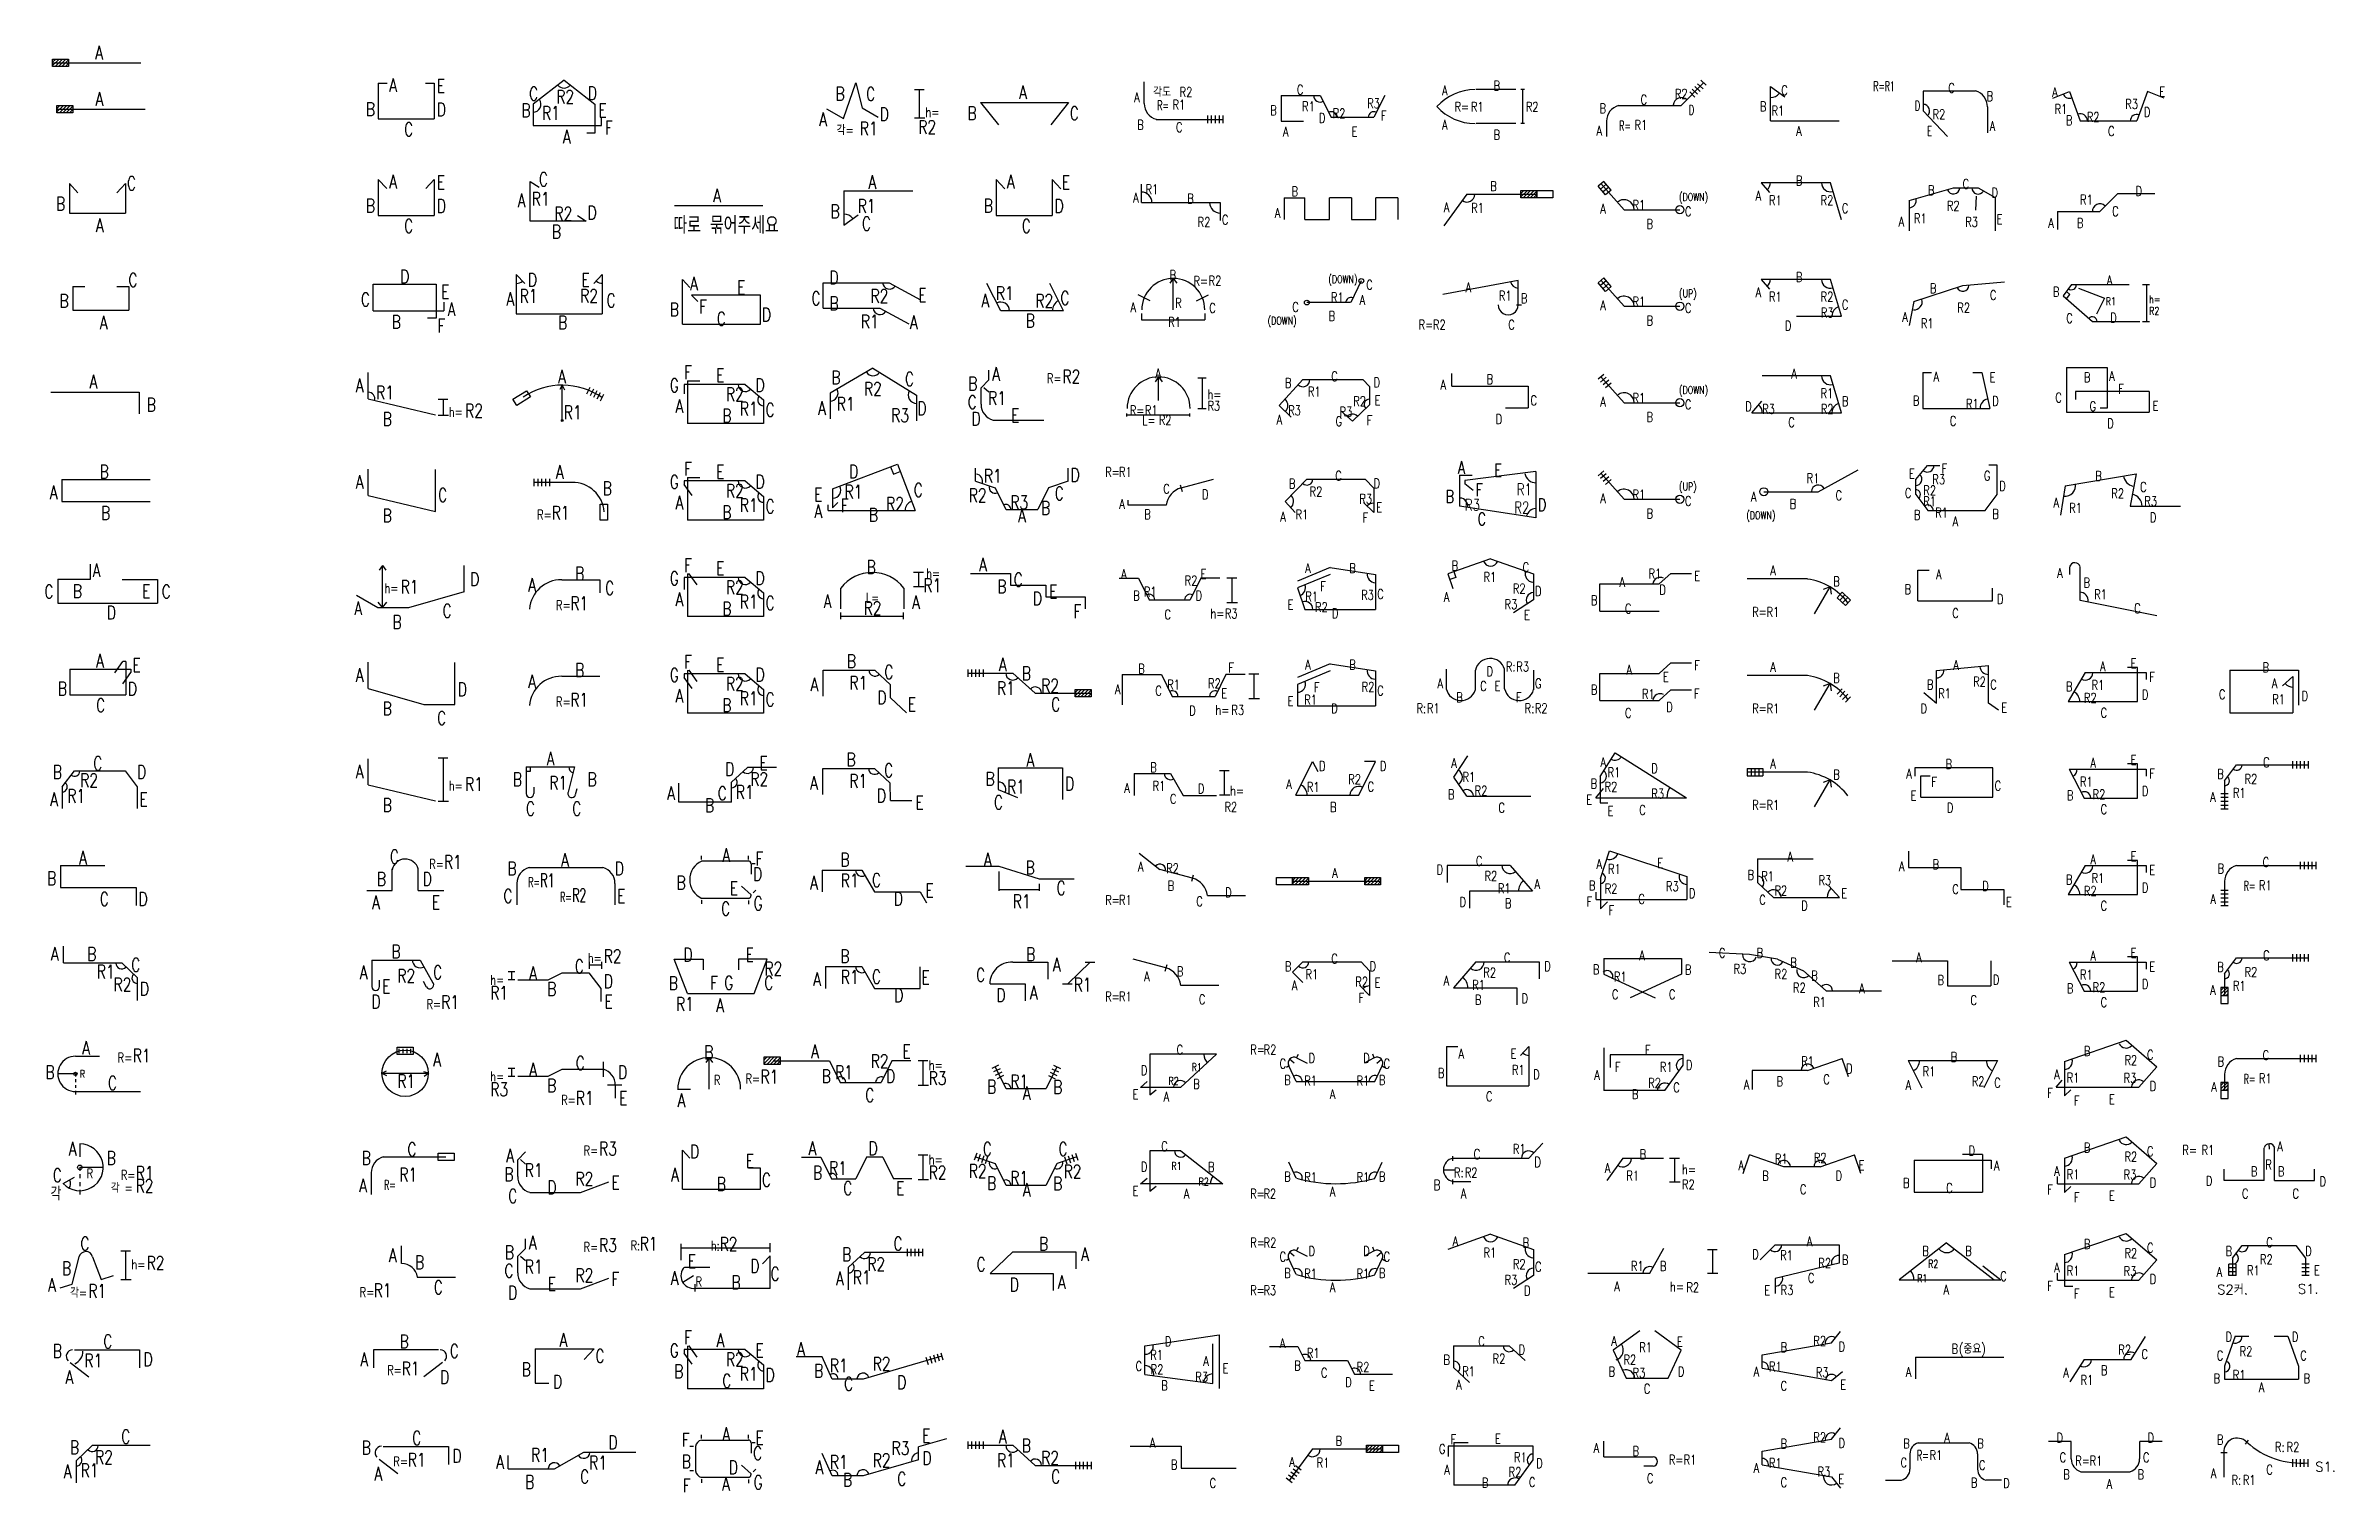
# Model space of a CAD drawing. Header units: millimetres. Extents: x -0.4 to 11.6, y -0.2 to 49.8.
# Drawn here: x -0.28 to 11.57, y 42.32 to 49.81 of the extents above; entities that cross this region are included whole.
import ezdxf
from ezdxf.enums import TextEntityAlignment as Align

# ---------------------------------------------------------------- set-up
doc = ezdxf.new("R2010")
doc.units = ezdxf.units.MM
for name, color, linetype in [('DIM', 7, 'Continuous'), ('SHOP', 2, 'Continuous'), ('TEXT', 3, 'Continuous'), ('TEXTSHOP', 3, 'Continuous')]:
    doc.layers.add(name, color=color, linetype=linetype)
doc.styles.add('HGTXT', font='romans.shx', dxfattribs={"bigfont": 'whgtxt.shx'})
doc.styles.add('ROMANS', font='romans.shx', dxfattribs={"width": 0.75, "bigfont": 'whgtxt.shx'})

# ---------------------------------------------------------------- blocks, each defined once
blk = doc.blocks.new('SSBAR_SHP_86')
at = {"color": 40}
for centre, radius, start, end in [((-0.126, -0.018), 0.0291, 269.968, 42.0465), ((-0.044, 0.059), 0.0312, 226.0469, 358.7516)]:
    blk.add_arc(centre, radius, start, end, dxfattribs=at)
at = {"layer": 'SHOP', "color": 2}
for p, q in [((-0.044, 0.059), (-0.126, -0.018)), ((0.257, 0.059), (-0.044, 0.059)), ((-0.126, -0.135), (-0.126, -0.018))]:
    blk.add_line(p, q, dxfattribs=at)
at = {"layer": 'TEXTSHOP', "color": 4, "style": 'ROMANS', "width": 0.75}
blk.add_attdef('C', text='', height=0.07, dxfattribs=at).set_placement((0.13, 0.07), align=Align.CENTER)
for tag, p in [('B', (-0.112, 0.014)), ('A', (-0.151, -0.11))]:
    blk.add_attdef(tag, text='', height=0.07, dxfattribs=at).set_placement(p, align=Align.RIGHT)
for tag, p in [('R2', (-0.029, -0.037)), ('R1', (-0.104, -0.105))]:
    blk.add_attdef(tag, p, '', height=0.07, dxfattribs=at)
blk = doc.blocks.new('SSBAR_SHP_286')
at = {"color": 2}
for p, q in [((0.201, 0.054), (0.201, -0.039)), ((-0.158, -0.012), (-0.061, -0.086))]:
    blk.add_line(p, q, dxfattribs=at)
blk.add_arc((-0.144, 0.021), 0.0342, 93.2356, 222.6996, dxfattribs=at)
at = {"layer": 'SHOP', "color": 2}
blk.add_line((-0.136, 0.054), (0.201, 0.054), dxfattribs=at)
at = {"layer": 'TEXTSHOP', "color": 3, "style": 'ROMANS', "width": 0.75}
blk.add_text('R=', height=0.05, dxfattribs=at).set_placement((-0.084, -0.049))
at = {"layer": 'TEXTSHOP', "color": 4, "style": 'ROMANS', "width": 0.75}
blk.add_attdef('C', text='', height=0.07, dxfattribs=at).set_placement((0.037, 0.063), align=Align.CENTER)
for tag, p in [('B', (-0.201, 0.013)), ('A', (-0.142, -0.122))]:
    blk.add_attdef(tag, text='', height=0.07, dxfattribs=at).set_placement(p, align=Align.RIGHT)
for tag, p in [('R1', (-0.009, -0.05)), ('D', (0.222, -0.03))]:
    blk.add_attdef(tag, p, '', height=0.07, dxfattribs=at)
blk = doc.blocks.new('SSBAR_SHP_386')
at = {"color": 2}
for p, q in [((-0.29, -0.062), (-0.29, 0.007)), ((-0.05, -0.062), (0.102, 0.025)), ((0.102, 0.025), (0.372, 0.025))]:
    blk.add_line(p, q, dxfattribs=at)
at = {"color": 0}
for centre, radius, start, end in [((0.102, 0.025), 0.0327, 209.2606, 354.7734), ((-0.05, -0.062), 0.0316, 28.7546, 177.8836)]:
    blk.add_arc(centre, radius, start, end, dxfattribs=at)
at = {"layer": 'SHOP', "color": 2}
blk.add_line((-0.29, -0.062), (-0.05, -0.062), dxfattribs=at)
at = {"layer": 'TEXTSHOP', "color": 4, "style": 'ROMANS', "width": 0.75}
for tag, p in [('A', (-0.311, -0.062)), ('R1', (-0.078, -0.025))]:
    blk.add_attdef(tag, text='', height=0.07, dxfattribs=at).set_placement(p, align=Align.RIGHT)
for tag, p in [('R1', (0.13, -0.065)), ('C', (0.083, -0.137))]:
    blk.add_attdef(tag, p, '', height=0.07, dxfattribs=at)
for tag, p in [('D', (0.254, 0.04)), ('B', (-0.178, -0.165))]:
    blk.add_attdef(tag, text='', height=0.07, dxfattribs=at).set_placement(p, align=Align.CENTER)
blk = doc.blocks.new('SSBAR_SHP_486')
at = {"color": 7}
for p, q in [((-0.129, 0.053), (-0.148, 0.053)), ((-0.087, 0.095), (-0.087, 0.114)), ((0.155, 0.095), (0.155, 0.114)), ((0.174, 0.074), (0.19, 0.074)), ((-0.129, -0.072), (-0.148, -0.072)), ((-0.087, -0.116), (-0.087, -0.135)), ((0.155, -0.117), (0.155, -0.136)), ((0.18, -0.078), (0.194, -0.064))]:
    blk.add_line(p, q, dxfattribs=at)
at = {"color": 2}
for p, q in [((-0.119, 0.054), (-0.119, -0.073)), ((-0.087, 0.087), (0.155, 0.087)), ((0.169, 0.074), (0.169, 0.019)), ((-0.087, -0.106), (0.155, -0.106)), ((0.169, -0.088), (0.12, -0.043))]:
    blk.add_line(p, q, dxfattribs=at)
at = {"color": 40}
blk.add_line((0.169, -0.093), (0.169, -0.088), dxfattribs=at)
at = {"color": 2}
for centre, radius, start, end in [((-0.076, 0.044), 0.0447, 105.2859, 167.8463), ((0.154, 0.073), 0.0146, 5.4274, 87.3105), ((-0.076, -0.063), 0.0447, 192.1537, 254.7141), ((0.154, -0.092), 0.0146, 272.6895, 354.5726)]:
    blk.add_arc(centre, radius, start, end, dxfattribs=at)
at = {"layer": 'TEXTSHOP', "color": 4, "style": 'ROMANS', "width": 0.75}
for tag, p in [('F', (-0.149, 0.053)), ('B', (-0.143, -0.059)), ('F', (-0.145, -0.183)), ('D', (0.101, -0.089))]:
    blk.add_attdef(tag, text='', height=0.07, dxfattribs=at).set_placement(p, align=Align.RIGHT)
for p in [(0.04, 0.083), (0.039, -0.175)]:
    blk.add_attdef('A', text='', height=0.07, dxfattribs=at).set_placement(p, align=Align.CENTER)
for tag, p in [('E', (0.192, 0.064)), ('C', (0.179, -0.016)), ('G', (0.182, -0.167))]:
    blk.add_attdef(tag, p, '', height=0.07, dxfattribs=at)
blk = doc.blocks.new('SSBAR_SHP_586')
at = {"color": 2}
for p, q in [((-0.211, -0.098), (-0.262, 0.018)), ((0.381, 0.093), (0.237, 0.052)), ((0.237, -0.016), (0.237, 0.052)), ((-0.051, -0.098), (-0.211, -0.098)), ((0.237, -0.016), (-0.051, -0.098))]:
    blk.add_line(p, q, dxfattribs=at)
for centre, radius, start, end in [((0.237, -0.016), 0.0363, 90.7422, 194.0268), ((-0.207, -0.096), 0.0265, 355.3821, 126.5896), ((-0.051, -0.098), 0.0315, 18.2624, 176.9413)]:
    blk.add_arc(centre, radius, start, end, dxfattribs=at)
at = {"layer": 'TEXTSHOP', "color": 4, "style": 'ROMANS', "width": 0.75}
for tag, p in [('E', (0.255, 0.075)), ('R1', (-0.223, -0.062)), ('R2', (-0.001, -0.053)), ('D', (0.257, -0.042)), ('C', (0.126, -0.149))]:
    blk.add_attdef(tag, p, '', height=0.07, dxfattribs=at)
for tag, p in [('R3', (0.189, 0.01)), ('A', (-0.257, -0.089))]:
    blk.add_attdef(tag, text='', height=0.07, dxfattribs=at).set_placement(p, align=Align.RIGHT)
blk.add_attdef('B', text='', height=0.07, dxfattribs=at).set_placement((-0.131, -0.154), align=Align.CENTER)
blk = doc.blocks.new('SSBAR_SHP_687')
at = {"color": 40}
for p, q in [((-0.309, 0.079), (-0.309, 0.041)), ((-0.309, 0.06), (-0.076, 0.06)), ((-0.289, 0.079), (-0.289, 0.041)), ((-0.269, 0.079), (-0.269, 0.041)), ((-0.249, 0.079), (-0.249, 0.041)), ((-0.229, 0.079), (-0.229, 0.041)), ((-0.076, 0.06), (0.041, -0.044)), ((0.041, -0.044), (0.33, -0.044)), ((0.25, -0.025), (0.25, -0.063)), ((0.27, -0.025), (0.27, -0.063)), ((0.29, -0.025), (0.29, -0.063)), ((0.31, -0.025), (0.31, -0.063)), ((0.33, -0.025), (0.33, -0.063))]:
    blk.add_line(p, q, dxfattribs=at)
for centre, radius, start, end in [((-0.076, 0.06), 0.0358, 180.4107, 317.4344), ((0.041, -0.044), 0.0325, 359.5379, 140.8526)]:
    blk.add_arc(centre, radius, start, end, dxfattribs=at)
at = {"layer": 'TEXTSHOP', "color": 4, "style": 'ROMANS', "width": 0.75}
for tag, p in [('A', (-0.107, 0.07)), ('R1', (-0.065, -0.053))]:
    blk.add_attdef(tag, text='', height=0.07, dxfattribs=at).set_placement(p, align=Align.RIGHT)
at = {"layer": 'TEXTSHOP', "color": 30, "true_color": 0xf8991e, "style": 'ROMANS', "width": 0.75}
blk.add_attdef('COUPLER1', text='', height=0.05, dxfattribs=at).set_placement((-0.22, 0.021), align=Align.TOP_RIGHT)
at = {"layer": 'TEXTSHOP', "color": 4, "style": 'ROMANS', "width": 0.75}
for tag, p in [('B', (-0.029, 0.024)), ('R2', (0.072, -0.04))]:
    blk.add_attdef(tag, p, '', height=0.07, dxfattribs=at)
at = {"layer": 'TEXTSHOP', "color": 30, "true_color": 0xf8991e, "style": 'ROMANS', "width": 0.75}
blk.add_attdef('COUPLER2', text='', height=0.05, dxfattribs=at).set_placement((0.214, 0.037), align=Align.TOP_LEFT)
at = {"layer": 'TEXTSHOP', "color": 4, "style": 'ROMANS', "width": 0.75}
blk.add_attdef('C', text='', height=0.07, dxfattribs=at).set_placement((0.147, -0.137), align=Align.CENTER)
blk = doc.blocks.new('SSBAR_SHP_786')
at = {"layer": 'SHOP', "color": 2}
for p, q in [((-0.267, 0.055), (-0.004, 0.055)), ((-0.004, 0.055), (-0.004, -0.058)), ((-0.004, -0.058), (0.281, -0.058))]:
    blk.add_line(p, q, dxfattribs=at)
at = {"layer": 'TEXTSHOP', "color": 4, "style": 'ROMANS', "width": 0.75}
for tag, p in [('A', (-0.151, 0.048)), ('C', (0.161, -0.161))]:
    blk.add_attdef(tag, text='', height=0.05, dxfattribs=at).set_placement(p, align=Align.CENTER)
blk.add_attdef('B', text='', height=0.05, dxfattribs=at).set_placement((-0.022, -0.065), align=Align.RIGHT)
blk = doc.blocks.new('SSBAR_SHP_886')
at = {"color": 40}
for p, q in [((0.156, 0.045), (0.172, 0.061)), ((0.156, 0.027), (0.19, 0.061)), ((0.156, 0.061), (0.239, 0.061)), ((0.156, 0.022), (0.156, 0.061)), ((0.239, 0.022), (0.156, 0.022)), ((0.169, 0.022), (0.207, 0.061)), ((0.187, 0.022), (0.225, 0.061)), ((0.204, 0.022), (0.239, 0.057)), ((0.222, 0.022), (0.239, 0.039)), ((0.239, 0.061), (0.239, 0.022)), ((0.239, 0.061), (0.322, 0.061)), ((0.239, 0.022), (0.239, 0.061)), ((0.322, 0.022), (0.239, 0.022)), ((0.322, 0.061), (0.322, 0.022)), ((-0.228, -0.134), (-0.259, -0.111)), ((-0.216, -0.118), (-0.247, -0.095)), ((-0.204, -0.102), (-0.235, -0.079)), ((-0.192, -0.086), (-0.223, -0.063)), ((-0.181, -0.069), (-0.211, -0.047))]:
    blk.add_line(p, q, dxfattribs=at)
at = {"color": 0}
blk.add_arc((-0.123, 0.041), 0.0402, 233.808, 0, dxfattribs=at)
at = {"layer": 'SHOP', "color": 2}
for q in [(-0.243, -0.123), (0.239, 0.041)]:
    blk.add_line((-0.123, 0.041), q, dxfattribs=at)
at = {"layer": 'TEXTSHOP', "color": 4, "style": 'ROMANS', "width": 0.75}
blk.add_attdef('B', text='', height=0.05, dxfattribs=at).set_placement((0.014, 0.058), align=Align.CENTER)
at = {"layer": 'TEXTSHOP', "color": 30, "true_color": 0xf8991e, "style": 'ROMANS', "width": 0.75}
blk.add_attdef('COUPLER2', text='', height=0.05, dxfattribs=at).set_placement((0.239, 0.015), align=Align.TOP_CENTER)
for tag, p in [('T2', (0.198, 0.068)), ('O2', (0.281, 0.068))]:
    blk.add_attdef(tag, text='', height=0.05, dxfattribs=at).set_placement(p, align=Align.CENTER)
at = {"layer": 'TEXTSHOP', "color": 4, "style": 'ROMANS', "width": 0.75}
blk.add_attdef('A', text='', height=0.05, dxfattribs=at).set_placement((-0.214, -0.051), align=Align.RIGHT)
at = {"layer": 'TEXTSHOP', "color": 30, "true_color": 0xf8991e, "style": 'ROMANS', "width": 0.75}
blk.add_attdef('COUPLER1', text='', height=0.05, dxfattribs=at).set_placement((-0.196, -0.106), align=Align.MIDDLE_LEFT)
at = {"layer": 'TEXTSHOP', "color": 4, "style": 'ROMANS', "width": 0.75}
blk.add_attdef('R1', (-0.101, -0.055), '', height=0.05, dxfattribs=at)
blk = doc.blocks.new('SSBAR_SHP_986')
at = {"color": 40}
blk.add_line((-0.19, 0.074), (-0.117, 0.074), dxfattribs=at)
at = {"color": 0}
blk.add_arc((0.22, -0.016), 0.0308, 89.8536, 233.1569, dxfattribs=at)
at = {"color": 40}
blk.add_arc((0.126, -0.147), 0.0382, 53.485, 181.7353, dxfattribs=at)
at = {"layer": 'SHOP', "color": 2}
for p, q in [((-0.221, 0.056), (-0.221, 0.002)), ((0.22, 0.056), (-0.221, 0.056)), ((-0.19, 0.074), (-0.19, -0.147)), ((0.22, -0.016), (0.22, 0.056)), ((0.126, -0.147), (0.22, -0.016)), ((0.126, -0.147), (-0.19, -0.147))]:
    blk.add_line(p, q, dxfattribs=at)
at = {"layer": 'TEXTSHOP', "color": 4, "style": 'ROMANS', "width": 0.75}
for tag, p in [('E', (0.038, 0.069)), ('B', (-0.029, -0.159))]:
    blk.add_attdef(tag, text='', height=0.05, dxfattribs=at).set_placement(p, align=Align.CENTER)
for tag, p in [('G', (-0.234, 0.016)), ('R1', (0.187, -0.027)), ('A', (-0.211, -0.092)), ('R2', (0.159, -0.104))]:
    blk.add_attdef(tag, text='', height=0.05, dxfattribs=at).set_placement(p, align=Align.RIGHT)
for tag, p in [('F', (-0.207, 0.066)), ('C', (0.198, -0.156)), ('D', (0.236, -0.058))]:
    blk.add_attdef(tag, p, '', height=0.05, dxfattribs=at)
blk = doc.blocks.new('SSBAR_SHP_1086')
at = {"color": 2}
blk.add_line((-0.214, 0.001), (-0.214, 0.082), dxfattribs=at)
at = {"color": 50}
blk.add_arc((0.04, -0.024), 0.0246, 273.999, 86.001, dxfattribs=at)
at = {"layer": 'SHOP', "color": 2}
for p, q in [((-0.214, 0.001), (0.042, 0.001)), ((0.042, -0.048), (-0.006, -0.048))]:
    blk.add_line(p, q, dxfattribs=at)
at = {"layer": 'TEXTSHOP', "color": 4, "style": 'ROMANS', "width": 0.75}
blk.add_text('R=', height=0.05, dxfattribs=at).set_placement((0.123, -0.04))
blk.add_attdef('A', text='', height=0.05, dxfattribs=at).set_placement((-0.238, 0.021), align=Align.RIGHT)
for tag, p in [('B', (-0.048, 0.005)), ('C', (0.026, -0.136))]:
    blk.add_attdef(tag, text='', height=0.05, dxfattribs=at).set_placement(p, align=Align.CENTER)
blk.add_attdef('R1', (0.2, -0.04), '', height=0.05, dxfattribs=at)
blk = doc.blocks.new('SSBAR_SHP_1186')
at = {"color": 2}
for p, q in [((0.166, 0.091), (0.212, 0.15)), ((-0.194, 0.029), (0.166, 0.091)), ((-0.194, -0.041), (-0.194, 0.029)), ((-0.194, -0.041), (0.166, -0.104)), ((0.166, -0.104), (0.212, -0.162))]:
    blk.add_line(p, q, dxfattribs=at)
at = {"color": 0}
for centre, radius, start, end in [((0.166, 0.091), 0.0327, 54.1536, 190.7618), ((-0.194, -0.041), 0.033, 351.2816, 87.4655), ((0.166, -0.104), 0.0415, 166.6888, 307.8408)]:
    blk.add_arc(centre, radius, start, end, dxfattribs=at)
at = {"layer": 'TEXTSHOP', "color": 4, "style": 'ROMANS', "width": 0.75}
for tag, p in [('R2', (0.137, 0.076)), ('B', (-0.065, 0.043)), ('A', (-0.209, -0.083)), ('R3', (0.159, -0.102))]:
    blk.add_attdef(tag, text='', height=0.05, dxfattribs=at).set_placement(p, align=Align.RIGHT)
for tag, p in [('D', (0.202, 0.046)), ('R1', (-0.158, -0.057)), ('C', (-0.098, -0.157)), ('E', (0.2, -0.14))]:
    blk.add_attdef(tag, p, '', height=0.05, dxfattribs=at)
blk = doc.blocks.new('SSBAR_SHP_1286')
at = {"color": 40}
for centre, start, end in [((-0.168, 0.015), 105.7649, 180), ((0.062, 0.015), 0, 74.2351), ((-0.288, -0.063), 285.7649, 0), ((0.182, -0.063), 180, 254.2351)]:
    blk.add_arc(centre, 0.06, start, end, dxfattribs=at)
at = {"layer": 'SHOP', "color": 2}
for p, q in [((-0.228, 0.015), (-0.228, -0.063)), ((-0.185, 0.073), (0.078, 0.073)), ((0.122, 0.015), (0.122, -0.063)), ((-0.354, -0.121), (-0.272, -0.121)), ((0.246, -0.121), (0.166, -0.121))]:
    blk.add_line(p, q, dxfattribs=at)
at = {"layer": 'TEXTSHOP', "color": 4, "style": 'ROMANS', "width": 0.6}
blk.add_text('R=', height=0.0525, dxfattribs=at).set_placement((-0.161, -0.018), align=Align.CENTER)
at = {"layer": 'TEXTSHOP', "color": 4, "style": 'ROMANS', "width": 0.75}
blk.add_attdef('A', text='', height=0.049, dxfattribs=at).set_placement((-0.036, 0.076), align=Align.CENTER)
for tag, p in [('B', (-0.23, 0.045)), ('C', (-0.244, -0.054)), ('B', (0.121, -0.158))]:
    blk.add_attdef(tag, text='', height=0.049, dxfattribs=at).set_placement(p, align=Align.RIGHT)
for tag, p in [('R1', (-0.126, -0.016)), ('B', (0.121, 0.045)), ('C', (0.13, -0.067)), ('D', (0.255, -0.161))]:
    blk.add_attdef(tag, p, '', height=0.049, dxfattribs=at)
blk = doc.blocks.new('SSBAR_SHP_1386')
at = {"color": 40}
for p, q in [((-0.193, 0.079), (-0.31, 0.079)), ((0.279, 0.079), (0.162, 0.079))]:
    blk.add_line(p, q, dxfattribs=at)
for centre, start, end in [((-0.124, -0.011), 180, 254.2351), ((0.093, -0.011), 285.7649, 0)]:
    blk.add_arc(centre, 0.0686, start, end, dxfattribs=at)
at = {"layer": 'SHOP', "color": 2}
for p, q in [((-0.193, -0.011), (-0.193, 0.079)), ((0.162, -0.011), (0.162, 0.079)), ((-0.143, -0.077), (0.112, -0.077))]:
    blk.add_line(p, q, dxfattribs=at)
at = {"layer": 'TEXTSHOP', "color": 4, "style": 'ROMANS', "width": 0.75}
blk.add_text('R=', height=0.05, dxfattribs=at).set_placement((-0.134, -0.045), align=Align.CENTER)
for tag, p in [('D', (-0.252, 0.074)), ('D', (0.22, 0.074)), ('A', (0.005, -0.165))]:
    blk.add_attdef(tag, text='', height=0.05, dxfattribs=at).set_placement(p, align=Align.CENTER)
for tag, p in [('C', (-0.219, -0.028)), ('B', (-0.2, -0.116))]:
    blk.add_attdef(tag, text='', height=0.05, dxfattribs=at).set_placement(p, align=Align.RIGHT)
for tag, p in [('R1', (-0.097, -0.045)), ('C', (0.179, -0.028)), ('B', (0.151, -0.116))]:
    blk.add_attdef(tag, p, '', height=0.05, dxfattribs=at)
blk = doc.blocks.new('SSBAR_SHP_1486')
at = {"color": 40}
for p, q in [((-0.218, 0.022), (-0.185, 0.022)), ((-0.076, 0.087), (-0.092, 0.065)), ((0.153, -0.012), (0.153, -0.051)), ((0.173, -0.012), (0.173, -0.051)), ((0.193, -0.012), (0.193, -0.051)), ((0.213, -0.012), (0.213, -0.051)), ((0.233, -0.012), (0.233, -0.051))]:
    blk.add_line(p, q, dxfattribs=at)
for centre, radius, start, end in [((-0.133, 0.028), 0.0691, 44.5671, 184.7149), ((0.201, 0.393), 0.426, 228.165, 274.4007)]:
    blk.add_arc(centre, radius, start, end, dxfattribs=at)
at = {"layer": 'SHOP', "color": 2}
blk.add_line((-0.202, 0.022), (-0.202, -0.106), dxfattribs=at)
at = {"layer": 'TEXTSHOP', "color": 4, "style": 'ROMANS', "width": 0.75}
for p in [(0.063, 0.026), (-0.162, -0.145)]:
    blk.add_text('R:', height=0.05, dxfattribs=at).set_placement(p)
at = {"layer": 'TEXTSHOP', "color": 4, "style": 'HGTXT'}
blk.add_text('S1.', height=0.05, dxfattribs=at).set_placement((0.325, -0.076), align=Align.CENTER)
at = {"layer": 'TEXTSHOP', "color": 4, "style": 'ROMANS', "width": 0.75}
for tag, p in [('B', (-0.204, 0.064)), ('A', (-0.241, -0.11))]:
    blk.add_attdef(tag, text='', height=0.05, dxfattribs=at).set_placement(p, align=Align.RIGHT)
for tag, p in [('R2', (0.123, 0.026)), ('R1', (-0.104, -0.145))]:
    blk.add_attdef(tag, p, '', height=0.05, dxfattribs=at)
blk.add_attdef('C', text='', height=0.05, dxfattribs=at).set_placement((0.035, -0.091), align=Align.CENTER)
blk = doc.blocks.new('SSBAR_SHP_88')
at = {"color": 40}
for p, q in [((-0.147, -0.105), (-0.112, 0.036)), ((-0.042, 0.036), (0.003, -0.081)), ((-0.21, -0.125), (-0.147, -0.105)), ((0.003, -0.081), (0.066, -0.06))]:
    blk.add_line(p, q, dxfattribs=at)
at = {"color": 0}
for p, q in [((0.104, 0.067), (0.155, 0.067)), ((0.131, -0.079), (0.131, 0.067)), ((0.104, -0.081), (0.158, -0.081))]:
    blk.add_line(p, q, dxfattribs=at)
at = {"color": 40}
blk.add_arc((-0.077, 0.027), 0.0365, 15.1456, 167.4337, dxfattribs=at)
at = {"layer": 'TEXT', "color": 4, "style": 'ROMANS', "width": 0.75}
blk.add_attdef('C', text='', height=0.07, dxfattribs=at).set_placement((-0.082, 0.07), align=Align.CENTER)
for tag, p in [('B', (-0.153, -0.058)), ('A', (-0.232, -0.144))]:
    blk.add_attdef(tag, text='', height=0.07, dxfattribs=at).set_placement(p, align=Align.RIGHT)
at = {"layer": 'TEXTSHOP', "color": 3, "style": 'ROMANS', "width": 0.75}
for s, p in [('h=', (0.159, -0.028)), ('각=', (-0.159, -0.175))]:
    blk.add_text(s, height=0.05, dxfattribs=at).set_placement(p)
at = {"layer": 'TEXTSHOP', "color": 4, "style": 'ROMANS', "width": 0.75}
for tag, p in [('R2', (0.238, -0.03)), ('R1', (-0.064, -0.176))]:
    blk.add_attdef(tag, p, '', height=0.07, dxfattribs=at)
blk = doc.blocks.new('SSBAR_SHP_288')
at = {"color": 2}
for p, q in [((-0.041, 0.001), (-0.041, 0.093)), ((0.04, -0.069), (0.238, -0.069))]:
    blk.add_line(p, q, dxfattribs=at)
blk.add_arc((-0.039, -0.079), 0.0799, 7.4158, 91.4108, dxfattribs=at)
at = {"layer": 'TEXTSHOP', "style": 'ROMANS', "width": 0.75}
blk.add_text('R=', height=0.05, dxfattribs=at).set_placement((-0.183, -0.172), align=Align.RIGHT)
at = {"layer": 'TEXTSHOP', "color": 4, "style": 'ROMANS', "width": 0.75}
blk.add_attdef('A', text='', height=0.07, dxfattribs=at).set_placement((-0.067, 0.009), align=Align.RIGHT)
for tag, p in [('B', (0.028, -0.027)), ('R1', (-0.186, -0.172))]:
    blk.add_attdef(tag, p, '', height=0.07, dxfattribs=at)
blk.add_attdef('C', text='', height=0.07, dxfattribs=at).set_placement((0.149, -0.157), align=Align.CENTER)
blk = doc.blocks.new('SSBAR_SHP_388')
at = {"color": 40}
for p, q in [((-0.199, 0.08), (-0.199, 0.129)), ((-0.24, 0.039), (-0.199, 0.08)), ((-0.225, 0.04), (-0.2, 0.017)), ((0.085, -0.13), (0.232, -0.075))]:
    blk.add_line(p, q, dxfattribs=at)
blk.add_arc((-0.154, -0.047), 0.0858, 180, 254.2351, dxfattribs=at)
at = {"layer": 'SHOP', "color": 2}
for p, q in [((-0.24, -0.047), (-0.24, 0.039)), ((-0.177, -0.13), (0.085, -0.13))]:
    blk.add_line(p, q, dxfattribs=at)
at = {"layer": 'TEXTSHOP', "color": 3, "style": 'ROMANS', "width": 0.75}
blk.add_text('R=', height=0.05, dxfattribs=at).set_placement((0.177, 0.062), align=Align.RIGHT)
at = {"layer": 'TEXTSHOP', "color": 4, "style": 'ROMANS', "width": 0.75}
for tag, p in [('A', (-0.182, 0.075)), ('R3', (0.182, 0.062)), ('R1', (-0.203, -0.05)), ('F', (0.245, -0.114))]:
    blk.add_attdef(tag, p, '', height=0.07, dxfattribs=at)
for tag, p in [('B', (-0.259, 0.025)), ('C', (-0.262, -0.071)), ('D', (-0.242, -0.184)), ('R2', (0.152, -0.095))]:
    blk.add_attdef(tag, text='', height=0.07, dxfattribs=at).set_placement(p, align=Align.RIGHT)
blk.add_attdef('E', text='', height=0.07, dxfattribs=at).set_placement((-0.063, -0.139), align=Align.CENTER)
blk = doc.blocks.new('SSBAR_SHP_488')
at = {"color": 7}
for p, q in [((-0.194, 0.019), (-0.194, 0.104)), ((-0.194, 0.083), (0.267, 0.083)), ((0.267, 0.061), (0.267, 0.107)), ((-0.129, -0.062), (-0.184, -0.097)), ((-0.121, -0.143), (-0.121, -0.106))]:
    blk.add_line(p, q, dxfattribs=at)
at = {"color": 2}
for p, q in [((0.267, 0.042), (0.229, 0)), ((0.267, -0.127), (0.267, 0.042)), ((-0.175, -0.017), (-0.044, -0.017)), ((0.267, -0.127), (-0.121, -0.127))]:
    blk.add_line(p, q, dxfattribs=at)
blk.add_arc((-0.129, -0.062), 0.0651, 135.8214, 276.7784, dxfattribs=at)
at = {"layer": 'TEXTSHOP', "style": 'ROMANS', "width": 0.75}
for s, p in [('R:', (-0.406, 0.07)), ('h:', (0.007, 0.069))]:
    blk.add_text(s, height=0.05, dxfattribs=at).set_placement(p, align=Align.RIGHT)
blk.add_text('R', height=0.05, dxfattribs=at).set_placement((-0.119, -0.117))
at = {"layer": 'TEXTSHOP', "color": 4, "style": 'ROMANS', "width": 0.75}
for tag, p in [('R1', (-0.408, 0.069)), ('R2', (0.006, 0.068)), ('E', (-0.159, -0.021)), ('C', (0.27, -0.087))]:
    blk.add_attdef(tag, p, '', height=0.07, dxfattribs=at)
for tag, p in [('D', (0.212, -0.046)), ('A', (-0.207, -0.108))]:
    blk.add_attdef(tag, text='', height=0.07, dxfattribs=at).set_placement(p, align=Align.RIGHT)
blk.add_attdef('B', text='', height=0.07, dxfattribs=at).set_placement((0.091, -0.131), align=Align.CENTER)
blk = doc.blocks.new('SSBAR_SHP_588')
at = {"color": 40}
for p, q in [((0.177, 0.078), (0.177, 0.04)), ((0.197, 0.078), (0.197, 0.04)), ((0.217, 0.078), (0.217, 0.04)), ((0.237, 0.078), (0.237, 0.04)), ((0.257, 0.078), (0.257, 0.04))]:
    blk.add_line(p, q, dxfattribs=at)
for centre, radius, start, end in [((-0.126, -0.018), 0.0291, 269.968, 42.0465), ((-0.044, 0.059), 0.0312, 226.0469, 358.7516)]:
    blk.add_arc(centre, radius, start, end, dxfattribs=at)
at = {"layer": 'SHOP', "color": 2}
for p, q in [((-0.044, 0.059), (-0.126, -0.018)), ((0.257, 0.059), (-0.044, 0.059)), ((-0.126, -0.135), (-0.126, -0.018))]:
    blk.add_line(p, q, dxfattribs=at)
at = {"layer": 'TEXTSHOP', "color": 4, "style": 'ROMANS', "width": 0.75}
blk.add_attdef('C', text='', height=0.07, dxfattribs=at).set_placement((0.13, 0.07), align=Align.CENTER)
for tag, p in [('B', (-0.112, 0.014)), ('A', (-0.151, -0.11))]:
    blk.add_attdef(tag, text='', height=0.07, dxfattribs=at).set_placement(p, align=Align.RIGHT)
for tag, p in [('R2', (-0.029, -0.037)), ('R1', (-0.104, -0.105))]:
    blk.add_attdef(tag, p, '', height=0.07, dxfattribs=at)
at = {"layer": 'TEXTSHOP', "color": 30, "true_color": 0xf8991e, "style": 'ROMANS', "width": 0.75}
blk.add_attdef('COUPLER1', text='', height=0.05, dxfattribs=at).set_placement((0.269, 0.02), align=Align.TOP_CENTER)
blk = doc.blocks.new('SSBAR_SHP_688')
at = {"color": 40}
for p, q in [((0.252, 0.063), (0.252, -0.026)), ((0.134, -0.05), (0.134, -0.138))]:
    blk.add_line(p, q, dxfattribs=at)
at = {"layer": 'SHOP', "color": 2}
for p, q in [((-0.076, 0.063), (-0.193, -0.05)), ((-0.076, 0.063), (0.252, 0.063)), ((-0.193, -0.05), (0.134, -0.05))]:
    blk.add_line(p, q, dxfattribs=at)
at = {"layer": 'TEXTSHOP', "color": 4, "style": 'ROMANS', "width": 0.75}
for tag, p in [('B', (0.084, 0.069)), ('D', (-0.067, -0.143))]:
    blk.add_attdef(tag, text='', height=0.07, dxfattribs=at).set_placement(p, align=Align.CENTER)
blk.add_attdef('C', text='', height=0.07, dxfattribs=at).set_placement((-0.216, -0.038), align=Align.RIGHT)
for p in [(0.278, 0.015), (0.158, -0.13)]:
    blk.add_attdef('A', p, '', height=0.07, dxfattribs=at)
blk = doc.blocks.new('SSBAR_SHP_888')
at = {"color": 40}
for p, q in [((-0.245, 0.026), (-0.258, 0.017)), ((-0.218, 0.04), (-0.242, 0.06)), ((-0.205, 0.068), (-0.196, 0.086)), ((-0.205, 0.068), (-0.151, 0.039)), ((0.197, 0.068), (0.144, 0.039)), ((0.197, 0.068), (0.189, 0.086)), ((0.211, 0.04), (0.235, 0.06)), ((0.238, 0.026), (0.251, 0.017))]:
    blk.add_line(p, q, dxfattribs=at)
for centre, radius, start, end in [((-0.218, 0.04), 0.0308, 64.1203, 206.7577), ((0.211, 0.04), 0.0308, 333.2423, 115.8797), ((-0.207, -0.056), 0.0313, 344.0678, 112.3331), ((-0.001, 0.655), 0.74, 253.9108, 285.7692), ((0.2, -0.056), 0.0313, 67.6669, 195.9322)]:
    blk.add_arc(centre, radius, start, end, dxfattribs=at)
at = {"layer": 'SHOP', "color": 2}
for p, q in [((-0.207, -0.056), (-0.245, 0.026)), ((0.2, -0.056), (0.238, 0.026))]:
    blk.add_line(p, q, dxfattribs=at)
at = {"layer": 'TEXTSHOP', "color": 4, "style": 'ROMANS', "width": 0.75}
for p in [(-0.445, 0.085), (-0.446, -0.162)]:
    blk.add_text('R=', height=0.05, dxfattribs=at).set_placement(p)
for tag, p in [('R2', (-0.376, 0.085)), ('D', (-0.143, 0.041)), ('C', (0.245, 0.012)), ('R3', (-0.377, -0.162)), ('R1', (-0.166, -0.076)), ('B', (0.221, -0.073))]:
    blk.add_attdef(tag, p, '', height=0.05, dxfattribs=at)
for tag, p in [('C', (-0.26, 0.012)), ('D', (0.173, 0.041)), ('B', (-0.236, -0.073)), ('R1', (0.171, -0.076))]:
    blk.add_attdef(tag, text='', height=0.05, dxfattribs=at).set_placement(p, align=Align.RIGHT)
blk.add_attdef('A', text='', height=0.05, dxfattribs=at).set_placement((-0.019, -0.147), align=Align.CENTER)
blk = doc.blocks.new('SSBAR_SHP_988')
at = {"color": 2}
blk.add_line((0.222, -0.06), (0.118, -0.127), dxfattribs=at)
at = {"color": 7}
for centre, radius, start, end in [((0, 0.153), 0.0389, 199.4188, 340.3122), ((0.222, 0.075), 0.0434, 162.9599, 265.4785), ((0.222, -0.06), 0.0374, 91.535, 213.5664)]:
    blk.add_arc(centre, radius, start, end, dxfattribs=at)
at = {"layer": 'SHOP', "color": 2}
for p, q in [((0, 0.153), (-0.222, 0.075)), ((0, 0.153), (0.222, 0.075)), ((0.222, 0.075), (0.222, -0.06))]:
    blk.add_line(p, q, dxfattribs=at)
at = {"layer": 'TEXTSHOP', "color": 4, "style": 'ROMANS', "width": 0.75}
for tag, p in [('A', (-0.168, 0.092)), ('R2', (0.181, -0.027)), ('R3', (0.138, -0.108))]:
    blk.add_attdef(tag, text='', height=0.05, dxfattribs=at).set_placement(p, align=Align.RIGHT)
for tag, p in [('B', (0.166, 0.084)), ('C', (0.23, -0.04)), ('D', (0.173, -0.164))]:
    blk.add_attdef(tag, p, '', height=0.05, dxfattribs=at)
blk.add_attdef('R1', text='', height=0.05, dxfattribs=at).set_placement((-0.004, 0.033), align=Align.CENTER)
blk = doc.blocks.new('SSBAR_SHP_1088')
at = {"color": 2}
for p, q in [((0.024, -0.049), (0.097, 0.082)), ((-0.297, -0.049), (0.024, -0.049))]:
    blk.add_line(p, q, dxfattribs=at)
at = {"color": 0}
for p, q in [((0.323, 0.074), (0.374, 0.074)), ((0.35, -0.048), (0.35, 0.074)), ((0.323, -0.049), (0.377, -0.049))]:
    blk.add_line(p, q, dxfattribs=at)
blk.add_arc((0.024, -0.049), 0.0351, 58.487, 180, dxfattribs=at)
at = {"layer": 'TEXTSHOP', "color": 4, "style": 'ROMANS', "width": 0.75}
blk.add_text('h=', height=0.05, dxfattribs=at).set_placement((0.129, -0.143))
blk.add_attdef('R1', text='', height=0.05, dxfattribs=at).set_placement((-0.008, -0.037), align=Align.RIGHT)
for tag, p in [('B', (0.076, -0.037)), ('R2', (0.214, -0.147))]:
    blk.add_attdef(tag, p, '', height=0.05, dxfattribs=at)
blk.add_attdef('A', text='', height=0.05, dxfattribs=at).set_placement((-0.145, -0.142), align=Align.CENTER)
blk = doc.blocks.new('SSBAR_SHP_1188')
at = {"color": 7}
for centre, radius, start, end in [((-0.127, 0.099), 0.0352, 225.3069, 358.8428), ((0.205, 0.004), 0.04, 87.7359, 192.8592), ((-0.127, -0.076), 0.0396, 270.7569, 10.2272)]:
    blk.add_arc(centre, radius, start, end, dxfattribs=at)
at = {"layer": 'SHOP', "color": 2}
for p, q in [((-0.127, 0.099), (-0.204, 0.021)), ((-0.127, 0.099), (0.205, 0.099)), ((0.205, 0.004), (-0.127, -0.076)), ((0.205, 0.099), (0.205, 0.004)), ((-0.127, -0.076), (-0.127, -0.154))]:
    blk.add_line(p, q, dxfattribs=at)
at = {"layer": 'TEXTSHOP', "color": 4, "style": 'ROMANS', "width": 0.75}
blk.add_attdef('A', text='', height=0.05, dxfattribs=at).set_placement((0.052, 0.092), align=Align.CENTER)
for tag, p in [('D', (-0.211, 0.025)), ('R2', (0.163, -0.021)), ('E', (-0.152, -0.163))]:
    blk.add_attdef(tag, text='', height=0.05, dxfattribs=at).set_placement(p, align=Align.RIGHT)
for tag, p in [('R1', (-0.1, 0.019)), ('B', (0.219, -0.004)), ('R3', (-0.098, -0.161)), ('C', (0.043, -0.098))]:
    blk.add_attdef(tag, p, '', height=0.05, dxfattribs=at)
blk = doc.blocks.new('SSBAR_SHP_1288')
at = {"color": 7}
for centre, radius, start, end in [((-0.038, 0.109), 0.051, 217.4949, 324.0245), ((-0.284, -0.083), 0.0763, 0.2972, 36.9524)]:
    blk.add_arc(centre, radius, start, end, dxfattribs=at)
at = {"layer": 'SHOP', "color": 2}
for p, q in [((-0.038, 0.109), (-0.284, -0.083)), ((-0.038, 0.109), (0.208, -0.083)), ((-0.284, -0.083), (0.242, -0.083)), ((0.15, -0.011), (0.242, -0.083))]:
    blk.add_line(p, q, dxfattribs=at)
at = {"layer": 'TEXTSHOP', "color": 4, "style": 'ROMANS', "width": 0.75}
blk.add_attdef('B', text='', height=0.05, dxfattribs=at).set_placement((-0.13, 0.042), align=Align.RIGHT)
for tag, p, height in [('R2', (-0.134, -0.02), 0.04), ('B', (0.058, 0.042), 0.05), ('R1', (-0.191, -0.095), 0.04), ('C', (0.24, -0.089), 0.05)]:
    blk.add_attdef(tag, p, '', height=height, dxfattribs=at)
blk.add_attdef('A', text='', height=0.05, dxfattribs=at).set_placement((-0.04, -0.158), align=Align.CENTER)
blk = doc.blocks.new('SSBAR_SHP_1388')
at = {"color": 2}
for p, q in [((-0.228, 0.048), (0.092, 0.158)), ((0.158, -0.085), (0.25, 0.02)), ((-0.264, -0.085), (-0.264, -0.048)), ((-0.264, -0.085), (0.158, -0.085)), ((-0.228, -0.116), (-0.185, -0.116))]:
    blk.add_line(p, q, dxfattribs=at)
at = {"color": 7}
for centre, radius, start, end in [((0.092, 0.158), 0.04, 206.0469, 316.2689), ((-0.228, 0.048), 0.0413, 270, 18.2768), ((0.158, -0.085), 0.038, 53.0125, 176.5132)]:
    blk.add_arc(centre, radius, start, end, dxfattribs=at)
at = {"layer": 'SHOP', "color": 2}
for p, q in [((0.092, 0.158), (0.25, 0.02)), ((-0.228, 0.048), (-0.228, -0.116))]:
    blk.add_line(p, q, dxfattribs=at)
at = {"layer": 'TEXTSHOP', "color": 4, "style": 'ROMANS', "width": 0.75}
for tag, p in [('B', (-0.093, 0.077)), ('A', (-0.252, -0.044)), ('R2', (0.149, 0.03)), ('F', (-0.288, -0.14)), ('R3', (0.145, -0.063))]:
    blk.add_attdef(tag, text='', height=0.05, dxfattribs=at).set_placement(p, align=Align.RIGHT)
for tag, p in [('C', (0.2, 0.058)), ('R1', (-0.216, -0.061)), ('D', (0.214, -0.104)), ('F', (-0.179, -0.18)), ('E', (0.002, -0.172))]:
    blk.add_attdef(tag, p, '', height=0.05, dxfattribs=at)
blk = doc.blocks.new('SSBAR_SHP_1488')
at = {"color": 40}
for p, q in [((-0.158, 0.029), (-0.108, 0.095)), ((0.17, 0.095), (0.22, 0.029)), ((-0.139, -0.001), (-0.177, -0.001)), ((-0.177, -0.061), (-0.177, -0.001)), ((-0.139, -0.021), (-0.177, -0.021)), ((-0.139, -0.041), (-0.177, -0.041)), ((-0.139, -0.061), (-0.177, -0.061)), ((-0.139, -0.061), (-0.139, -0.001)), ((0.239, -0.001), (0.201, -0.001)), ((0.239, -0.021), (0.201, -0.021)), ((0.239, -0.041), (0.201, -0.041)), ((0.239, -0.061), (0.201, -0.061))]:
    blk.add_line(p, q, dxfattribs=at)
at = {"color": 7}
for centre, radius, start, end in [((-0.158, 0.029), 0.0311, 269.7628, 49.9065), ((-0.108, 0.095), 0.0323, 232.594, 358.0458)]:
    blk.add_arc(centre, radius, start, end, dxfattribs=at)
at = {"layer": 'SHOP', "color": 2}
for p, q in [((-0.158, 0.029), (-0.158, -0.061)), ((-0.108, 0.095), (0.17, 0.095)), ((0.22, 0.029), (0.22, -0.061))]:
    blk.add_line(p, q, dxfattribs=at)
at = {"layer": 'TEXTSHOP', "color": 4, "style": 'HGTXT'}
for s, p in [('S2커.', (-0.157, -0.158)), ('S1.', (0.235, -0.155))]:
    blk.add_text(s, height=0.05, dxfattribs=at).set_placement(p, align=Align.CENTER)
at = {"layer": 'TEXTSHOP', "color": 4, "style": 'ROMANS', "width": 0.75}
blk.add_attdef('C', text='', height=0.05, dxfattribs=at).set_placement((0.034, 0.087), align=Align.CENTER)
for tag, p in [('B', (-0.16, 0.041)), ('A', (-0.211, -0.067))]:
    blk.add_attdef(tag, text='', height=0.05, dxfattribs=at).set_placement(p, align=Align.RIGHT)
for tag, p in [('R2', (-0.015, -0.002)), ('D', (0.219, 0.041)), ('R1', (-0.082, -0.059)), ('E', (0.265, -0.059))]:
    blk.add_attdef(tag, p, '', height=0.05, dxfattribs=at)
blk = doc.blocks.new('SSBAR_SHP_87')
at = {"color": 40}
for p, q in [((0.201, 0.054), (0.201, -0.039)), ((-0.158, -0.012), (-0.061, -0.086))]:
    blk.add_line(p, q, dxfattribs=at)
for centre, radius, start, end in [((-0.144, 0.021), 0.0342, 93.2356, 222.6996), ((-0.161, 0.046), 0.0691, 292.9958, 1.7092)]:
    blk.add_arc(centre, radius, start, end, dxfattribs=at)
at = {"layer": 'SHOP', "color": 2}
blk.add_line((-0.136, 0.054), (0.201, 0.054), dxfattribs=at)
at = {"layer": 'TEXTSHOP', "color": 4, "style": 'ROMANS', "width": 0.75}
blk.add_attdef('C', text='', height=0.07, dxfattribs=at).set_placement((0.037, 0.063), align=Align.CENTER)
for tag, p in [('B', (-0.201, 0.013)), ('A', (-0.142, -0.122))]:
    blk.add_attdef(tag, text='', height=0.07, dxfattribs=at).set_placement(p, align=Align.RIGHT)
for tag, p in [('R1', (-0.084, -0.036)), ('D', (0.222, -0.03))]:
    blk.add_attdef(tag, p, '', height=0.07, dxfattribs=at)
blk = doc.blocks.new('SSBAR_SHP_287')
at = {"color": 2}
for p, q in [((-0.187, 0.054), (-0.187, -0.039)), ((0.171, -0.012), (0.074, -0.086))]:
    blk.add_line(p, q, dxfattribs=at)
blk.add_arc((0.157, 0.021), 0.0342, 317.3004, 86.7644, dxfattribs=at)
at = {"layer": 'SHOP', "color": 2}
blk.add_line((0.149, 0.054), (-0.187, 0.054), dxfattribs=at)
at = {"layer": 'TEXTSHOP', "color": 3, "style": 'ROMANS', "width": 0.75}
blk.add_text('R=', height=0.05, dxfattribs=at).set_placement((-0.116, -0.076))
at = {"layer": 'TEXTSHOP', "color": 4, "style": 'ROMANS', "width": 0.75}
blk.add_attdef('B', text='', height=0.07, dxfattribs=at).set_placement((-0.028, 0.063), align=Align.CENTER)
blk.add_attdef('A', text='', height=0.07, dxfattribs=at).set_placement((-0.215, -0.03), align=Align.RIGHT)
for tag, p in [('C', (0.208, 0.013)), ('R1', (-0.041, -0.077)), ('D', (0.158, -0.122))]:
    blk.add_attdef(tag, p, '', height=0.07, dxfattribs=at)
blk = doc.blocks.new('SSBAR_SHP_387')
at = {"layer": 'SHOP', "color": 2}
for p, q in [((-0.15, 0.059), (-0.15, -0.119)), ((-0.15, 0.059), (0.156, 0.059)), ((0.156, 0.059), (0.104, 0.005)), ((-0.15, -0.119), (-0.078, -0.119))]:
    blk.add_line(p, q, dxfattribs=at)
at = {"layer": 'TEXTSHOP', "color": 4, "style": 'ROMANS', "width": 0.75}
blk.add_attdef('A', text='', height=0.07, dxfattribs=at).set_placement((-0.003, 0.07), align=Align.CENTER)
for tag, p in [('C', (0.163, -0.012)), ('D', (-0.057, -0.146))]:
    blk.add_attdef(tag, p, '', height=0.07, dxfattribs=at)
blk.add_attdef('B', text='', height=0.07, dxfattribs=at).set_placement((-0.172, -0.082), align=Align.RIGHT)
blk = doc.blocks.new('SSBAR_SHP_487')
at = {"color": 0}
for centre, radius, start, end in [((0.139, 0.056), 0.0371, 180.3407, 318.1311), ((0.234, -0.024), 0.0308, 141.186, 270.1464)]:
    blk.add_arc(centre, radius, start, end, dxfattribs=at)
at = {"layer": 'SHOP', "color": 2}
for p, q in [((-0.178, 0.056), (-0.178, 0.038)), ((0.139, 0.056), (-0.178, 0.056)), ((-0.137, -0.02), (-0.178, 0.038)), ((-0.161, 0.074), (-0.151, 0.075)), ((-0.161, 0.074), (-0.161, -0.147)), ((-0.11, 0.017), (-0.151, 0.075)), ((0.139, 0.056), (0.234, -0.024)), ((0.234, -0.024), (0.234, -0.147)), ((0.234, -0.147), (-0.161, -0.147))]:
    blk.add_line(p, q, dxfattribs=at)
at = {"layer": 'TEXTSHOP', "color": 4, "style": 'ROMANS', "width": 0.75}
for tag, p in [('F', (-0.178, 0.084)), ('E', (0.192, 0.017)), ('D', (0.244, -0.111))]:
    blk.add_attdef(tag, p, '', height=0.07, dxfattribs=at)
blk.add_attdef('A', text='', height=0.07, dxfattribs=at).set_placement((0.01, 0.069), align=Align.CENTER)
for tag, p in [('G', (-0.205, 0.016)), ('R2', (0.131, -0.03)), ('B', (-0.182, -0.092)), ('C', (0.067, -0.141)), ('R1', (0.203, -0.105))]:
    blk.add_attdef(tag, text='', height=0.07, dxfattribs=at).set_placement(p, align=Align.RIGHT)
blk = doc.blocks.new('SSBAR_SHP_587')
at = {"color": 2}
for p, q in [((-0.262, 0.018), (-0.397, 0.018)), ((-0.211, -0.098), (-0.262, 0.018)), ((0.357, 0.021), (-0.051, -0.098)), ((-0.051, -0.098), (-0.211, -0.098))]:
    blk.add_line(p, q, dxfattribs=at)
at = {"color": 40}
for p, q in [((0.275, 0.016), (0.286, -0.021)), ((0.295, 0.022), (0.305, -0.015)), ((0.314, 0.028), (0.325, -0.009)), ((0.333, 0.033), (0.344, -0.003)), ((0.352, 0.039), (0.363, 0.002))]:
    blk.add_line(p, q, dxfattribs=at)
at = {"color": 2}
for centre, radius, start, end in [((-0.207, -0.096), 0.0265, 355.3821, 126.5896), ((-0.051, -0.098), 0.0315, 18.2624, 176.9413)]:
    blk.add_arc(centre, radius, start, end, dxfattribs=at)
at = {"layer": 'TEXTSHOP', "color": 4, "style": 'ROMANS', "width": 0.75}
for tag, p in [('A', (-0.393, 0.025)), ('R1', (-0.223, -0.062)), ('R2', (-0.001, -0.053)), ('D', (0.126, -0.161))]:
    blk.add_attdef(tag, p, '', height=0.07, dxfattribs=at)
blk.add_attdef('B', text='', height=0.07, dxfattribs=at).set_placement((-0.257, -0.089), align=Align.RIGHT)
blk.add_attdef('C', text='', height=0.07, dxfattribs=at).set_placement((-0.126, -0.157), align=Align.CENTER)
at = {"layer": 'TEXTSHOP', "color": 30, "true_color": 0xf8991e, "style": 'ROMANS', "width": 0.75}
blk.add_attdef('COUPLER1', text='', height=0.05, dxfattribs=at).set_placement((0.343, -0.029), align=Align.TOP_CENTER)
blk = doc.blocks.new('SSBAR_SHP_788')
at = {"color": 2}
blk.add_line((0.193, 0.132), (0.193, -0.146), dxfattribs=at)
at = {"color": 40}
blk.add_line((0.161, -0.12), (0.161, 0.086), dxfattribs=at)
for centre, radius, start, end in [((-0.191, 0.075), 0.0436, 272.317, 9.211), ((-0.191, -0.073), 0.0455, 350.4234, 89.3445), ((0.161, -0.12), 0.0495, 90, 166.8466)]:
    blk.add_arc(centre, radius, start, end, dxfattribs=at)
at = {"layer": 'SHOP', "color": 2}
for p, q in [((-0.191, 0.075), (0.193, 0.132)), ((-0.191, -0.073), (-0.191, 0.075)), ((-0.191, -0.073), (0.161, -0.12))]:
    blk.add_line(p, q, dxfattribs=at)
at = {"layer": 'TEXTSHOP', "color": 4, "style": 'ROMANS', "width": 0.75}
for tag, p in [('D', (-0.053, 0.073)), ('A', (0.14, -0.029)), ('C', (-0.206, -0.055)), ('B', (-0.072, -0.155)), ('R3', (0.136, -0.111))]:
    blk.add_attdef(tag, text='', height=0.05, dxfattribs=at).set_placement(p, align=Align.RIGHT)
for tag, p in [('R1', (-0.163, 0.003)), ('R2', (-0.161, -0.072)), ('E', (0.211, -0.066))]:
    blk.add_attdef(tag, p, '', height=0.05, dxfattribs=at)
blk = doc.blocks.new('SSBAR_SHP_887')
at = {"color": 2}
blk.add_line((0.095, -0.072), (0.291, -0.072), dxfattribs=at)
at = {"color": 0}
for centre in [(-0.163, 0), (0.095, -0.072)]:
    blk.add_arc(centre, 0.0312, 358.4543, 115.4088, dxfattribs=at)
at = {"layer": 'SHOP', "color": 2}
for p, q in [((-0.346, 0.072), (-0.199, 0.072)), ((-0.199, 0.072), (-0.163, 0)), ((-0.163, 0), (0.059, 0)), ((0.059, 0), (0.095, -0.072))]:
    blk.add_line(p, q, dxfattribs=at)
at = {"layer": 'TEXTSHOP', "color": 4, "style": 'ROMANS', "width": 0.75}
for tag, p in [('A', (-0.278, 0.064)), ('C', (-0.062, -0.089)), ('E', (0.185, -0.156))]:
    blk.add_attdef(tag, text='', height=0.05, dxfattribs=at).set_placement(p, align=Align.CENTER)
for tag, p in [('R1', (-0.152, 0.013)), ('R2', (0.106, -0.059))]:
    blk.add_attdef(tag, p, '', height=0.05, dxfattribs=at)
for tag, p in [('B', (-0.184, -0.052)), ('D', (0.081, -0.138))]:
    blk.add_attdef(tag, text='', height=0.05, dxfattribs=at).set_placement(p, align=Align.RIGHT)
blk = doc.blocks.new('SSBAR_SHP_987')
at = {"color": 7}
for centre, radius, start, end in [((0.096, 0.076), 0.0312, 181.2484, 313.9531), ((-0.192, -0.037), 0.033, 319.0531, 88.2229)]:
    blk.add_arc(centre, radius, start, end, dxfattribs=at)
at = {"layer": 'SHOP', "color": 2}
for p, q in [((-0.192, 0.076), (0.096, 0.076)), ((-0.192, 0.076), (-0.192, -0.037)), ((0.096, 0.076), (0.178, -0.001)), ((-0.192, -0.037), (-0.11, -0.114))]:
    blk.add_line(p, q, dxfattribs=at)
at = {"layer": 'TEXTSHOP', "color": 4, "style": 'ROMANS', "width": 0.75}
blk.add_attdef('C', text='', height=0.05, dxfattribs=at).set_placement((-0.048, 0.074), align=Align.CENTER)
for tag, p in [('B', (-0.211, -0.022)), ('R2', (0.076, -0.017)), ('A', (-0.15, -0.151))]:
    blk.add_attdef(tag, text='', height=0.05, dxfattribs=at).set_placement(p, align=Align.RIGHT)
for tag, p in [('D', (0.145, 0.031)), ('R1', (-0.148, -0.082))]:
    blk.add_attdef(tag, p, '', height=0.05, dxfattribs=at)
blk = doc.blocks.new('SSBAR_SHP_1087')
at = {"color": 2}
for p, q in [((-0.027, 0.153), (-0.165, 0.053)), ((0.187, 0.053), (0.05, 0.153)), ((-0.165, 0.053), (-0.098, -0.093)), ((0.12, -0.093), (0.187, 0.053)), ((-0.098, -0.093), (0.12, -0.093))]:
    blk.add_line(p, q, dxfattribs=at)
at = {"color": 7}
for centre, radius, start, end in [((-0.165, 0.053), 0.0521, 287.8307, 32.7384), ((-0.098, -0.093), 0.0441, 359.9624, 110.2816)]:
    blk.add_arc(centre, radius, start, end, dxfattribs=at)
at = {"layer": 'TEXTSHOP', "color": 4, "style": 'ROMANS', "width": 0.75}
for tag, p in [('A', (-0.146, 0.075)), ('B', (-0.155, -0.083))]:
    blk.add_attdef(tag, text='', height=0.05, dxfattribs=at).set_placement(p, align=Align.RIGHT)
for tag, p in [('E', (0.165, 0.072)), ('R2', (-0.112, -0.022)), ('R3', (-0.065, -0.09)), ('D', (0.17, -0.083))]:
    blk.add_attdef(tag, p, '', height=0.05, dxfattribs=at)
for tag, p in [('R1', (0.003, 0.042)), ('C', (0.01, -0.172))]:
    blk.add_attdef(tag, text='', height=0.05, dxfattribs=at).set_placement(p, align=Align.CENTER)
blk = doc.blocks.new('SSBAR_SHP_1187')
at = {"color": 2}
for p, q in [((0.166, 0.091), (0.212, 0.15)), ((-0.194, 0.029), (0.166, 0.091)), ((-0.194, -0.041), (-0.194, 0.029)), ((-0.194, -0.041), (0.166, -0.104)), ((0.166, -0.104), (0.222, -0.058))]:
    blk.add_line(p, q, dxfattribs=at)
at = {"color": 0}
for centre, radius, start, end in [((0.166, 0.091), 0.0327, 54.1536, 190.7618), ((-0.194, -0.041), 0.033, 351.2816, 87.4655), ((0.166, -0.104), 0.0312, 42.7135, 168.0433)]:
    blk.add_arc(centre, radius, start, end, dxfattribs=at)
at = {"layer": 'TEXTSHOP', "color": 4, "style": 'ROMANS', "width": 0.75}
for tag, p in [('R2', (0.137, 0.076)), ('B', (-0.065, 0.043)), ('A', (-0.209, -0.083)), ('R3', (0.15, -0.087))]:
    blk.add_attdef(tag, text='', height=0.05, dxfattribs=at).set_placement(p, align=Align.RIGHT)
for tag, p in [('D', (0.202, 0.046)), ('R1', (-0.158, -0.057)), ('C', (-0.098, -0.157)), ('E', (0.211, -0.151))]:
    blk.add_attdef(tag, p, '', height=0.05, dxfattribs=at)
blk = doc.blocks.new('SSBAR_SHP_1287')
at = {"layer": 'SHOP', "color": 2}
for q in [(0.259, 0.016), (-0.199, -0.096)]:
    blk.add_line((-0.199, 0.016), q, dxfattribs=at)
at = {"layer": 'TEXTSHOP', "color": 4, "style": 'ROMANS', "width": 0.75}
blk.add_text('(중요)     ', height=0.05, dxfattribs=at).set_placement((0.026, 0.035))
for tag, p in [('B', (0.021, 0.035)), ('A', (-0.221, -0.085))]:
    blk.add_attdef(tag, text='', height=0.05, dxfattribs=at).set_placement(p, align=Align.RIGHT)
blk = doc.blocks.new('SSBAR_SHP_1387')
for centre, start, end in [((-0.126, 0.005), 236.9687, 0), ((0.117, 0.005), 56.9687, 180)]:
    blk.add_arc(centre, 0.0378, start, end)
at = {"layer": 'SHOP', "color": 2}
for p, q in [((0.117, 0.005), (0.192, 0.123)), ((-0.126, 0.005), (-0.2, -0.112)), ((-0.126, 0.005), (0.117, 0.005))]:
    blk.add_line(p, q, dxfattribs=at)
at = {"layer": 'TEXTSHOP', "color": 4, "style": 'ROMANS', "width": 0.75}
for tag, p in [('R2', (0.117, 0.03)), ('A', (-0.205, -0.089))]:
    blk.add_attdef(tag, text='', height=0.05, dxfattribs=at).set_placement(p, align=Align.RIGHT)
for tag, p in [('C', (0.171, 0.007)), ('R1', (-0.144, -0.127)), ('B', (-0.039, -0.076))]:
    blk.add_attdef(tag, p, '', height=0.05, dxfattribs=at)
blk = doc.blocks.new('SSBAR_SHP_1487')
at = {"color": 2}
for p, q in [((-0.143, 0.125), (-0.198, -0.031)), ((-0.143, 0.125), (-0.073, 0.125)), ((0.059, 0.125), (0.129, 0.125)), ((0.129, 0.125), (0.184, -0.031))]:
    blk.add_line(p, q, dxfattribs=at)
at = {"color": 7}
for centre, radius, start, end in [((-0.143, 0.125), 0.0356, 250.4017, 0.125), ((-0.198, -0.031), 0.0278, 270.4635, 68.5593)]:
    blk.add_arc(centre, radius, start, end, dxfattribs=at)
at = {"layer": 'SHOP', "color": 2}
for p, q in [((-0.198, -0.031), (-0.198, -0.098)), ((-0.198, -0.098), (0.184, -0.098)), ((0.184, -0.031), (0.184, -0.098))]:
    blk.add_line(p, q, dxfattribs=at)
at = {"layer": 'TEXTSHOP', "color": 4, "style": 'ROMANS', "width": 0.75}
for tag, p in [('D', (-0.16, 0.097)), ('C', (-0.205, 0)), ('B', (-0.222, -0.119))]:
    blk.add_attdef(tag, text='', height=0.05, dxfattribs=at).set_placement(p, align=Align.RIGHT)
for tag, p in [('D', (0.15, 0.097)), ('R2', (-0.12, 0.022)), ('C', (0.194, 0)), ('R1', (-0.156, -0.101)), ('B', (0.211, -0.119))]:
    blk.add_attdef(tag, p, '', height=0.05, dxfattribs=at)
blk.add_attdef('A', text='', height=0.05, dxfattribs=at).set_placement((-0.007, -0.165), align=Align.CENTER)
blk = doc.blocks.new('SSBAR_SHP_89')
at = {"color": 40}
for p, q in [((-0.108, 0.121), (-0.108, 0.055)), ((-0.194, -0.084), (-0.135, -0.051))]:
    blk.add_line(p, q, dxfattribs=at)
at = {"color": 0}
for p, q in [((-0.108, 0), (0.013, 0)), ((-0.108, 0), (-0.108, -0.019)), ((-0.108, -0.036), (-0.108, -0.056)), ((-0.108, -0.077), (-0.108, -0.097)), ((-0.108, -0.116), (-0.108, -0.14))]:
    blk.add_line(p, q, dxfattribs=at)
at = {"color": 2}
blk.add_circle((-0.108, 0), 0.0116, dxfattribs=at)
blk.add_arc((-0.108, 0), 0.121, 224.1286, 90, dxfattribs=at)
at = {"color": 40}
blk.add_arc((-0.194, -0.084), 0.0386, 321.7422, 25.7954, dxfattribs=at)
at = {"layer": 'TEXTSHOP', "color": 3, "style": 'ROMANS', "width": 0.75}
blk.add_text('각 ', height=0.07, dxfattribs=at).set_placement((-0.168, -0.171), align=Align.RIGHT)
blk.add_text('R', height=0.05, dxfattribs=at).set_placement((-0.056, -0.007), align=Align.TOP_CENTER)
for s, p in [('각 =', (0.052, -0.132)), ('R=', (0.104, -0.065))]:
    blk.add_text(s, height=0.05, dxfattribs=at).set_placement(p)
at = {"layer": 'TEXTSHOP', "color": 4, "style": 'ROMANS', "width": 0.75}
for tag, p in [('A', (-0.125, 0.062)), ('C', (-0.201, -0.076))]:
    blk.add_attdef(tag, text='', height=0.07, dxfattribs=at).set_placement(p, align=Align.RIGHT)
for tag, p in [('B', (0.031, 0.013)), ('R1', (0.182, -0.064)), ('R2', (0.181, -0.131))]:
    blk.add_attdef(tag, p, '', height=0.07, dxfattribs=at)
blk = doc.blocks.new('SSBAR_SHP_289')
at = {"color": 2}
for p, q in [((0.148, 0.035), (0.148, 0.073)), ((0.148, 0.073), (0.231, 0.073)), ((0.231, 0.035), (0.148, 0.035)), ((0.231, 0.073), (0.231, 0.035))]:
    blk.add_line(p, q, dxfattribs=at)
blk.add_arc((-0.113, -0.029), 0.0858, 105.7649, 180, dxfattribs=at)
at = {"layer": 'SHOP', "color": 2}
for p, q in [((-0.136, 0.054), (0.188, 0.054)), ((-0.199, -0.029), (-0.199, -0.141))]:
    blk.add_line(p, q, dxfattribs=at)
at = {"layer": 'TEXTSHOP', "color": 3, "style": 'ROMANS', "width": 0.6}
blk.add_text('R=', height=0.05, dxfattribs=at).set_placement((-0.102, -0.116), align=Align.CENTER)
at = {"layer": 'TEXTSHOP', "color": 4, "style": 'ROMANS', "width": 0.75}
blk.add_attdef('C', text='', height=0.07, dxfattribs=at).set_placement((0.012, 0.058), align=Align.CENTER)
at = {"layer": 'TEXTSHOP', "color": 30, "true_color": 0xf8991e, "style": 'ROMANS', "width": 0.75}
for tag, p in [('T1', (0.148, 0.081)), ('O1', (0.231, 0.081))]:
    blk.add_attdef(tag, text='', height=0.05, dxfattribs=at).set_placement(p, align=Align.CENTER)
at = {"layer": 'TEXTSHOP', "color": 4, "style": 'ROMANS', "width": 0.75}
for tag, p in [('B', (-0.201, 0.013)), ('A', (-0.221, -0.129))]:
    blk.add_attdef(tag, text='', height=0.07, dxfattribs=at).set_placement(p, align=Align.RIGHT)
at = {"layer": 'TEXTSHOP', "color": 30, "true_color": 0xf8991e, "style": 'ROMANS', "width": 0.75}
blk.add_attdef('COUPLER1', text='', height=0.05, dxfattribs=at).set_placement((0.19, 0.027), align=Align.TOP_CENTER)
at = {"layer": 'TEXTSHOP', "color": 4, "style": 'ROMANS', "width": 0.75}
blk.add_attdef('R1', (-0.053, -0.113), '', height=0.07, dxfattribs=at)
blk = doc.blocks.new('SSBAR_SHP_389')
at = {"color": 40}
for p, q in [((-0.24, 0.039), (-0.199, 0.08)), ((-0.225, 0.04), (-0.2, 0.017)), ((0.085, -0.13), (0.232, -0.075))]:
    blk.add_line(p, q, dxfattribs=at)
blk.add_arc((-0.154, -0.047), 0.0858, 180, 254.2351, dxfattribs=at)
at = {"layer": 'SHOP', "color": 2}
for p, q in [((-0.24, -0.047), (-0.24, 0.039)), ((-0.177, -0.13), (0.085, -0.13))]:
    blk.add_line(p, q, dxfattribs=at)
at = {"layer": 'TEXTSHOP', "color": 3, "style": 'ROMANS', "width": 0.75}
blk.add_text('R=', height=0.05, dxfattribs=at).set_placement((0.177, 0.062), align=Align.RIGHT)
at = {"layer": 'TEXTSHOP', "color": 4, "style": 'ROMANS', "width": 0.75}
for tag, p in [('R3', (0.182, 0.062)), ('R1', (-0.203, -0.05)), ('E', (0.245, -0.114))]:
    blk.add_attdef(tag, p, '', height=0.07, dxfattribs=at)
for tag, p in [('A', (-0.259, 0.025)), ('B', (-0.262, -0.071)), ('C', (-0.242, -0.184)), ('R2', (0.152, -0.095))]:
    blk.add_attdef(tag, text='', height=0.07, dxfattribs=at).set_placement(p, align=Align.RIGHT)
blk.add_attdef('D', text='', height=0.07, dxfattribs=at).set_placement((-0.063, -0.139), align=Align.CENTER)
blk = doc.blocks.new('SSBAR_SHP_489')
at = {"color": 40}
for p, q in [((-0.187, 0.089), (-0.149, 0.047)), ((0.217, -0.005), (0.155, -0.005)), ((0.217, -0.114), (0.217, -0.005))]:
    blk.add_line(p, q, dxfattribs=at)
at = {"color": 2}
for q in [(-0.187, 0.089), (0.217, -0.114)]:
    blk.add_line((-0.187, -0.114), q, dxfattribs=at)
at = {"layer": 'TEXTSHOP', "color": 4, "style": 'ROMANS', "width": 0.75}
for tag, p in [('D', (-0.147, 0.047)), ('E', (0.141, -0.001)), ('C', (0.225, -0.1))]:
    blk.add_attdef(tag, p, '', height=0.07, dxfattribs=at)
blk.add_attdef('A', text='', height=0.07, dxfattribs=at).set_placement((-0.205, -0.073), align=Align.RIGHT)
blk.add_attdef('B', text='', height=0.07, dxfattribs=at).set_placement((0.015, -0.121), align=Align.CENTER)
blk = doc.blocks.new('SSBAR_SHP_589')
at = {"color": 0}
for p, q in [((0.234, 0.064), (0.285, 0.064)), ((0.261, -0.062), (0.261, 0.065)), ((0.234, -0.063), (0.288, -0.063))]:
    blk.add_line(p, q, dxfattribs=at)
blk.add_arc((-0.214, -0.06), 0.0288, 359.9469, 116.1324, dxfattribs=at)
at = {"layer": 'SHOP', "color": 2}
for p, q in [((-0.369, 0.052), (-0.27, 0.052)), ((-0.27, 0.052), (-0.214, -0.06)), ((-0.034, 0.052), (-0.089, -0.06)), ((0.051, 0.052), (-0.034, 0.052)), ((0.051, 0.052), (0.107, -0.06)), ((-0.214, -0.06), (-0.089, -0.06)), ((0.202, -0.06), (0.107, -0.06))]:
    blk.add_line(p, q, dxfattribs=at)
at = {"layer": 'TEXTSHOP', "color": 3, "style": 'ROMANS', "width": 0.75}
blk.add_text('h=', height=0.05, dxfattribs=at).set_placement((0.289, 0.015))
at = {"layer": 'TEXTSHOP', "color": 4, "style": 'ROMANS', "width": 0.75}
for tag, p in [('A', (-0.313, 0.063)), ('D', (0.001, 0.063)), ('C', (-0.13, -0.143)), ('E', (0.141, -0.143))]:
    blk.add_attdef(tag, text='', height=0.07, dxfattribs=at).set_placement(p, align=Align.CENTER)
blk.add_attdef('B', text='', height=0.07, dxfattribs=at).set_placement((-0.263, -0.063), align=Align.RIGHT)
for tag, p in [('R1', (-0.227, -0.039)), ('R2', (0.289, -0.062))]:
    blk.add_attdef(tag, p, '', height=0.07, dxfattribs=at)
blk = doc.blocks.new('SSBAR_SHP_689')
at = {"color": 40}
for p, q in [((-0.262, 0.073), (-0.275, 0.037)), ((-0.244, 0.067), (-0.256, 0.031)), ((-0.225, 0.06), (-0.237, 0.024)), ((-0.206, 0.054), (-0.218, 0.018)), ((0.193, 0.054), (0.205, 0.018)), ((0.211, 0.06), (0.224, 0.024)), ((0.23, 0.067), (0.243, 0.031)), ((0.249, 0.073), (0.262, 0.037))]:
    blk.add_line(p, q, dxfattribs=at)
at = {"color": 0}
for centre, radius, start, end in [((-0.167, 0.022), 0.03, 164.7028, 294.849), ((0.153, 0.022), 0.03, 245.151, 15.2972), ((-0.112, -0.092), 0.0266, 357.6156, 116.5795)]:
    blk.add_arc(centre, radius, start, end, dxfattribs=at)
at = {"layer": 'SHOP', "color": 2}
for p, q in [((-0.269, 0.055), (-0.167, 0.02)), ((-0.167, 0.02), (-0.111, -0.092)), ((0.153, 0.02), (0.097, -0.092)), ((0.256, 0.055), (0.154, 0.02)), ((-0.11, -0.092), (0.097, -0.092))]:
    blk.add_line(p, q, dxfattribs=at)
at = {"layer": 'TEXTSHOP', "color": 4, "style": 'ROMANS', "width": 0.75}
for tag, p in [('C', (-0.113, 0.06)), ('R2', (-0.211, -0.054)), ('B', (-0.161, -0.117))]:
    blk.add_attdef(tag, text='', height=0.07, dxfattribs=at).set_placement(p, align=Align.RIGHT)
for tag, p in [('C', (0.095, 0.06)), ('R2', (0.188, -0.057)), ('R1', (-0.088, -0.09)), ('B', (0.134, -0.119))]:
    blk.add_attdef(tag, p, '', height=0.07, dxfattribs=at)
at = {"layer": 'TEXTSHOP', "color": 30, "true_color": 0xf8991e, "style": 'ROMANS', "width": 0.75}
blk.add_attdef('COUPLER1', text='', height=0.05, dxfattribs=at).set_placement((-0.282, 0.03), align=Align.BOTTOM_RIGHT)
blk.add_attdef('COUPLER2', text='', height=0.05, dxfattribs=at).set_placement((0.265, 0.03), align=Align.BOTTOM_LEFT)
at = {"layer": 'TEXTSHOP', "color": 4, "style": 'ROMANS', "width": 0.75}
blk.add_attdef('A', text='', height=0.07, dxfattribs=at).set_placement((-0.003, -0.152), align=Align.CENTER)
blk = doc.blocks.new('SSBAR_SHP_789')
at = {"color": 2}
for p, q in [((-0.213, -0.086), (-0.18, -0.056)), ((-0.165, -0.124), (-0.133, -0.098))]:
    blk.add_line(p, q, dxfattribs=at)
at = {"color": 40}
for centre, radius, start, end in [((-0.005, 0.086), 0.0332, 178.768, 323.0003), ((0.213, -0.086), 0.0651, 141.8579, 179.1493)]:
    blk.add_arc(centre, radius, start, end, dxfattribs=at)
at = {"layer": 'SHOP', "color": 2}
for p, q in [((-0.165, 0.086), (-0.165, -0.124)), ((-0.005, 0.086), (-0.165, 0.086)), ((-0.005, 0.086), (0.213, -0.086)), ((0.213, -0.086), (-0.213, -0.086))]:
    blk.add_line(p, q, dxfattribs=at)
at = {"layer": 'TEXTSHOP', "color": 4, "style": 'ROMANS', "width": 0.75}
for tag, p in [('C', (-0.09, 0.084)), ('A', (0.025, -0.162))]:
    blk.add_attdef(tag, text='', height=0.05, dxfattribs=at).set_placement(p, align=Align.CENTER)
for tag, height, p in [('D', 0.05, (-0.178, -0.022)), ('R1', 0.04, (-0.001, -0.013)), ('E', 0.05, (-0.225, -0.147)), ('R2', 0.04, (0.14, -0.094))]:
    blk.add_attdef(tag, text='', height=height, dxfattribs=at).set_placement(p, align=Align.RIGHT)
blk.add_attdef('B', (0.136, -0.023), '', height=0.05, dxfattribs=at)
blk = doc.blocks.new('SSBAR_SHP_889')
at = {"color": 40}
for centre, radius, start, end in [((-0.207, -0.056), 0.0313, 344.0678, 112.3331), ((-0.001, 0.655), 0.74, 253.9108, 285.7692), ((0.2, -0.056), 0.0313, 67.6669, 195.9322)]:
    blk.add_arc(centre, radius, start, end, dxfattribs=at)
at = {"layer": 'SHOP', "color": 2}
for p, q in [((-0.207, -0.056), (-0.245, 0.026)), ((0.2, -0.056), (0.238, 0.026))]:
    blk.add_line(p, q, dxfattribs=at)
at = {"layer": 'TEXTSHOP', "color": 4, "style": 'ROMANS', "width": 0.75}
blk.add_text('R=', height=0.05, dxfattribs=at).set_placement((-0.446, -0.162))
for tag, p in [('R2', (-0.377, -0.162)), ('R1', (-0.166, -0.076)), ('B', (0.221, -0.073))]:
    blk.add_attdef(tag, p, '', height=0.05, dxfattribs=at)
for tag, p in [('B', (-0.236, -0.073)), ('R1', (0.171, -0.076))]:
    blk.add_attdef(tag, text='', height=0.05, dxfattribs=at).set_placement(p, align=Align.RIGHT)
blk.add_attdef('A', text='', height=0.05, dxfattribs=at).set_placement((-0.019, -0.151), align=Align.CENTER)
blk = doc.blocks.new('SSBAR_SHP_989')
at = {"color": 40}
for p, q in [((0.197, 0.048), (0.27, 0.125)), ((-0.196, 0.033), (-0.196, 0.058)), ((-0.194, 0.048), (0.197, 0.048)), ((-0.244, -0.013), (-0.183, -0.013)), ((-0.196, -0.088), (-0.196, -0.063)), ((-0.194, -0.073), (-0.102, -0.073))]:
    blk.add_line(p, q, dxfattribs=at)
at = {"color": 2}
blk.add_arc((-0.183, -0.013), 0.0616, 100.6815, 259.3177, dxfattribs=at)
at = {"color": 7}
blk.add_arc((0.197, 0.048), 0.0372, 45.1621, 181.377, dxfattribs=at)
at = {"layer": 'TEXTSHOP', "color": 4, "style": 'ROMANS', "width": 0.75}
blk.add_text('R:', height=0.05, dxfattribs=at).set_placement((-0.19, -0.052))
for tag, height, p in [('R1', 0.05, (0.181, 0.07)), ('B', 0.0529, (-0.26, -0.118))]:
    blk.add_attdef(tag, text='', height=height, dxfattribs=at).set_placement(p, align=Align.RIGHT)
for tag, p in [('C', (-0.071, 0.042)), ('A', (-0.14, -0.162))]:
    blk.add_attdef(tag, text='', height=0.0529, dxfattribs=at).set_placement(p, align=Align.CENTER)
for tag, p, height in [('D', (0.225, 0.001), 0.0529), ('R2', (-0.134, -0.052), 0.05)]:
    blk.add_attdef(tag, p, '', height=height, dxfattribs=at)
blk = doc.blocks.new('SSBAR_SHP_1089')
at = {"color": 0}
for p, q in [((0.127, 0.048), (0.178, 0.048)), ((0.154, -0.074), (0.154, 0.048)), ((0.127, -0.075), (0.181, -0.075))]:
    blk.add_line(p, q, dxfattribs=at)
blk.add_arc((-0.116, 0.047), 0.045, 233.808, 0, dxfattribs=at)
at = {"layer": 'SHOP', "color": 2}
for q in [(-0.199, -0.068), (0.095, 0.047)]:
    blk.add_line((-0.116, 0.047), q, dxfattribs=at)
at = {"layer": 'TEXTSHOP', "color": 4, "style": 'ROMANS', "width": 0.75}
blk.add_text('h=', height=0.05, dxfattribs=at).set_placement((0.191, -0.036))
blk.add_attdef('A', text='', height=0.05, dxfattribs=at).set_placement((-0.18, -0.029), align=Align.RIGHT)
blk.add_attdef('B', text='', height=0.05, dxfattribs=at).set_placement((-0.011, 0.043), align=Align.CENTER)
for tag, p in [('R1', (-0.097, -0.068)), ('R2', (0.191, -0.114))]:
    blk.add_attdef(tag, p, '', height=0.05, dxfattribs=at)
blk = doc.blocks.new('SSBAR_SHP_1189')
at = {"color": 40}
for p, q in [((-0.292, -0.032), (-0.259, 0.064)), ((-0.081, 0.002), (-0.259, 0.064)), ((0.107, 0.002), (-0.081, 0.002)), ((0.107, 0.002), (0.284, 0.064)), ((0.317, -0.032), (0.284, 0.064))]:
    blk.add_line(p, q, dxfattribs=at)
at = {"color": 7}
for centre, start, end in [((-0.081, 0.002), 0, 159.8012), ((0.107, 0.002), 20.0643, 181.542)]:
    blk.add_arc(centre, 0.0337, start, end, dxfattribs=at)
at = {"layer": 'TEXTSHOP', "color": 4, "style": 'ROMANS', "width": 0.75}
blk.add_attdef('A', text='', height=0.05, dxfattribs=at).set_placement((-0.288, -0.014), align=Align.RIGHT)
for tag, p in [('R1', (-0.128, 0.02)), ('R2', (0.074, 0.024)), ('E', (0.306, -0.014))]:
    blk.add_attdef(tag, p, '', height=0.05, dxfattribs=at)
for tag, p in [('B', (-0.177, -0.069)), ('C', (0.019, -0.139)), ('D', (0.204, -0.069))]:
    blk.add_attdef(tag, text='', height=0.05, dxfattribs=at).set_placement(p, align=Align.CENTER)
blk = doc.blocks.new('SSBAR_SHP_1289')
at = {"layer": 'SHOP', "color": 2}
for p, q in [((-0.207, 0.037), (-0.207, -0.129)), ((-0.207, 0.037), (0.193, 0.037)), ((0.148, 0.067), (0.044, 0.067)), ((0.148, 0.067), (0.148, -0.129)), ((0.193, 0.037), (0.193, -0.007)), ((-0.207, -0.129), (0.148, -0.129))]:
    blk.add_line(p, q, dxfattribs=at)
at = {"layer": 'TEXTSHOP', "color": 4, "style": 'ROMANS', "width": 0.75}
for tag, p in [('D', (0.093, 0.062)), ('C', (-0.024, -0.132))]:
    blk.add_attdef(tag, text='', height=0.05, dxfattribs=at).set_placement(p, align=Align.CENTER)
blk.add_attdef('A', (0.207, -0.016), '', height=0.05, dxfattribs=at)
blk.add_attdef('B', text='', height=0.05, dxfattribs=at).set_placement((-0.23, -0.106), align=Align.RIGHT)
blk = doc.blocks.new('SSBAR_SHP_1389')
at = {"color": 2}
for p, q in [((-0.228, 0.048), (0.092, 0.158)), ((0.158, -0.085), (0.25, 0.02)), ((-0.264, -0.085), (-0.264, -0.048)), ((-0.264, -0.085), (0.158, -0.085)), ((-0.228, -0.13), (-0.194, -0.099))]:
    blk.add_line(p, q, dxfattribs=at)
at = {"color": 7}
for centre, radius, start, end in [((0.092, 0.158), 0.04, 206.0469, 316.2689), ((-0.228, 0.048), 0.0413, 270, 18.2768), ((0.158, -0.085), 0.038, 53.0125, 176.5132)]:
    blk.add_arc(centre, radius, start, end, dxfattribs=at)
at = {"layer": 'SHOP', "color": 2}
for p, q in [((0.092, 0.158), (0.25, 0.02)), ((-0.228, 0.048), (-0.228, -0.13))]:
    blk.add_line(p, q, dxfattribs=at)
at = {"layer": 'TEXTSHOP', "color": 4, "style": 'ROMANS', "width": 0.75}
for tag, p in [('B', (-0.093, 0.077)), ('A', (-0.252, -0.044)), ('R2', (0.149, 0.03)), ('F', (-0.288, -0.14)), ('R3', (0.145, -0.063))]:
    blk.add_attdef(tag, text='', height=0.05, dxfattribs=at).set_placement(p, align=Align.RIGHT)
for tag, p in [('C', (0.2, 0.058)), ('R1', (-0.216, -0.061)), ('D', (0.214, -0.104)), ('F', (-0.179, -0.18)), ('E', (0.002, -0.172))]:
    blk.add_attdef(tag, p, '', height=0.05, dxfattribs=at)
blk = doc.blocks.new('SSBAR_SHP_1489')
at = {"color": 40}
for p, q in [((0.034, 0.094), (0.033, 0.123)), ((0.006, -0.068), (0.006, 0.099)), ((0.061, -0.068), (0.061, 0.099)), ((-0.2, -0.068), (-0.2, -0.009)), ((0.267, -0.068), (0.267, -0.009))]:
    blk.add_line(p, q, dxfattribs=at)
blk.add_arc((0.034, 0.094), 0.0283, 15.5336, 165.554, dxfattribs=at)
at = {"layer": 'SHOP', "color": 2}
for p, q in [((0.006, -0.068), (-0.2, -0.068)), ((0.061, -0.068), (0.267, -0.068))]:
    blk.add_line(p, q, dxfattribs=at)
at = {"layer": 'TEXTSHOP', "color": 4, "style": 'ROMANS', "width": 0.75}
for s, p in [('R=', (-0.417, 0.064)), ('R', (0.013, -0.011))]:
    blk.add_text(s, height=0.05, dxfattribs=at).set_placement(p)
for tag, p in [('A', (0.075, 0.083)), ('R1', (-0.318, 0.064)), ('B', (0.078, -0.046)), ('D', (0.294, -0.098))]:
    blk.add_attdef(tag, p, '', height=0.05, dxfattribs=at)
for tag, p in [('B', (-0.028, -0.046)), ('D', (-0.262, -0.095))]:
    blk.add_attdef(tag, text='', height=0.05, dxfattribs=at).set_placement(p, align=Align.RIGHT)
for p in [(-0.091, -0.161), (0.17, -0.161)]:
    blk.add_attdef('C', text='', height=0.05, dxfattribs=at).set_placement(p, align=Align.CENTER)
blk = doc.blocks.new('SSBAR_SHP_90')
at = {"color": 40}
for p, q in [((-0.131, 0.075), (-0.007, 0.075)), ((-0.131, -0.107), (0.206, -0.107))]:
    blk.add_line(p, q, dxfattribs=at)
at = {"color": 0}
for p, q in [((-0.131, -0.016), (-0.223, -0.016)), ((-0.131, -0.016), (-0.131, -0.03)), ((-0.131, -0.043), (-0.131, -0.059)), ((-0.131, -0.074), (-0.131, -0.089)), ((-0.131, -0.104), (-0.131, -0.122))]:
    blk.add_line(p, q, dxfattribs=at)
at = {"color": 2}
blk.add_circle((-0.131, -0.016), 0.00875, dxfattribs=at)
blk.add_arc((-0.131, -0.016), 0.0912, 90, 270.0005, dxfattribs=at)
at = {"layer": 'TEXTSHOP', "color": 3, "style": 'ROMANS', "width": 0.75}
for s, height, p in [('R', 0.0378, (-0.107, -0.035)), ('R=', 0.05, (0.088, 0.043))]:
    blk.add_text(s, height=height, dxfattribs=at).set_placement(p)
at = {"layer": 'TEXTSHOP', "color": 4, "style": 'ROMANS', "width": 0.75}
for tag, p in [('A', (-0.076, 0.084)), ('C', (0.061, -0.098))]:
    blk.add_attdef(tag, text='', height=0.07, dxfattribs=at).set_placement(p, align=Align.CENTER)
blk.add_attdef('B', text='', height=0.07, dxfattribs=at).set_placement((-0.239, -0.042), align=Align.RIGHT)
blk.add_attdef('R1', (0.166, 0.044), '', height=0.07, dxfattribs=at)
blk = doc.blocks.new('SSBAR_SHP_290')
at = {"color": 2}
for p, q in [((-0.065, 0.123), (0.018, 0.123)), ((-0.065, 0.085), (-0.065, 0.123)), ((0.018, 0.123), (0.018, 0.085)), ((0.018, 0.085), (-0.065, 0.085)), ((-0.055, 0.114), (-0.055, 0.092)), ((-0.035, 0.114), (-0.035, 0.092)), ((-0.015, 0.114), (-0.015, 0.092)), ((0.005, 0.114), (0.005, 0.092))]:
    blk.add_line(p, q, dxfattribs=at)
at = {"color": 0}
blk.add_line((-0.143, -0.013), (0.097, -0.013), dxfattribs=at)
at = {"color": 2}
blk.add_circle((-0.023, -0.013), 0.12, dxfattribs=at)
at = {"layer": 'DIM', "color": 7}
for p, q in [((-0.143, -0.013), (-0.119, 0)), ((-0.143, -0.013), (-0.119, -0.024)), ((0.099, -0.013), (0.073, -0.005)), ((0.099, -0.013), (0.076, -0.029))]:
    blk.add_line(p, q, dxfattribs=at)
at = {"layer": 'TEXTSHOP', "color": 30, "true_color": 0xf8991e, "style": 'ROMANS', "width": 0.75}
blk.add_attdef('COUPLER1', text='', height=0.05, dxfattribs=at).set_placement((-0.024, 0.14), align=Align.BOTTOM_CENTER)
at = {"layer": 'TEXTSHOP', "color": 4, "style": 'ROMANS', "width": 0.75}
blk.add_attdef('A', (0.122, 0.023), '', height=0.07, dxfattribs=at)
blk.add_attdef('R1', text='', height=0.07, dxfattribs=at).set_placement((-0.017, -0.054), align=Align.MIDDLE_CENTER)
blk = doc.blocks.new('SSBAR_SHP_390')
at = {"color": 40}
for p, q in [((-0.254, 0.012), (-0.29, 0.012)), ((-0.271, -0.029), (-0.271, 0.012)), ((-0.082, -0.028), (-0.009, 0.008)), ((0.205, -0.032), (0.205, 0.046)), ((-0.254, -0.029), (-0.29, -0.029)), ((-0.24, -0.028), (-0.082, -0.028)), ((0.225, -0.072), (0.3, -0.072))]:
    blk.add_line(p, q, dxfattribs=at)
blk.add_arc((0.18, -0.074), 0.0858, 0, 74.2351, dxfattribs=at)
at = {"layer": 'SHOP', "color": 2}
for p, q in [((-0.009, 0.008), (0.203, 0.008)), ((0.265, -0.074), (0.265, -0.141))]:
    blk.add_line(p, q, dxfattribs=at)
at = {"layer": 'TEXTSHOP', "color": 3, "style": 'ROMANS', "width": 0.75}
blk.add_text('h=', height=0.05, dxfattribs=at).set_placement((-0.382, -0.054))
at = {"layer": 'TEXTSHOP', "style": 'ROMANS', "width": 0.75}
blk.add_text('R=', height=0.05, dxfattribs=at).set_placement((0.023, -0.176), align=Align.CENTER)
at = {"layer": 'TEXTSHOP', "color": 4, "style": 'ROMANS', "width": 0.75}
for tag, p in [('A', (-0.16, -0.029)), ('C', (0.084, 0.005))]:
    blk.add_attdef(tag, text='', height=0.07, dxfattribs=at).set_placement(p, align=Align.CENTER)
for tag, p in [('D', (0.28, -0.042)), ('R3', (-0.382, -0.131)), ('B', (-0.087, -0.111)), ('R1', (0.061, -0.176)), ('E', (0.285, -0.176))]:
    blk.add_attdef(tag, p, '', height=0.07, dxfattribs=at)
blk = doc.blocks.new('SSBAR_SHP_490')
at = {"color": 0}
for p, q in [((-0.048, 0.068), (-0.066, 0.043)), ((-0.048, -0.095), (-0.048, 0.068)), ((-0.048, 0.068), (-0.03, 0.043))]:
    blk.add_line(p, q, dxfattribs=at)
at = {"color": 40}
blk.add_line((-0.212, -0.095), (-0.145, -0.095), dxfattribs=at)
blk.add_arc((-0.048, -0.095), 0.163, 0, 180, dxfattribs=at)
at = {"layer": 'TEXTSHOP', "color": 3, "style": 'ROMANS', "width": 0.75}
blk.add_text('R', height=0.05, dxfattribs=at).set_placement((-0.007, -0.023), align=Align.TOP_CENTER)
blk.add_text('R=', height=0.05, dxfattribs=at).set_placement((0.14, -0.066))
at = {"layer": 'TEXTSHOP', "color": 4, "style": 'ROMANS', "width": 0.75}
blk.add_attdef('B', text='', height=0.07, dxfattribs=at).set_placement((-0.05, 0.061), align=Align.CENTER)
blk.add_attdef('R1', (0.218, -0.065), '', height=0.07, dxfattribs=at)
blk.add_attdef('A', text='', height=0.07, dxfattribs=at).set_placement((-0.172, -0.188), align=Align.RIGHT)
blk = doc.blocks.new('SSBAR_SHP_590')
at = {"color": 40}
for p, q in [((-0.563, 0.056), (-0.547, 0.072)), ((-0.563, 0.038), (-0.529, 0.072)), ((-0.563, 0.072), (-0.48, 0.072)), ((-0.563, 0.033), (-0.563, 0.072)), ((-0.48, 0.033), (-0.563, 0.033)), ((-0.55, 0.033), (-0.512, 0.072)), ((-0.532, 0.033), (-0.494, 0.072)), ((-0.515, 0.033), (-0.48, 0.068)), ((-0.497, 0.033), (-0.48, 0.05)), ((-0.48, 0.072), (-0.48, 0.033))]:
    blk.add_line(p, q, dxfattribs=at)
at = {"color": 0}
for p, q in [((0.234, 0.054), (0.285, 0.054)), ((0.261, -0.073), (0.261, 0.054)), ((0.234, -0.074), (0.288, -0.074))]:
    blk.add_line(p, q, dxfattribs=at)
for centre, start, end in [((-0.169, -0.06), 359.9469, 116.1324), ((0.043, -0.06), 63.8676, 180.0531)]:
    blk.add_arc(centre, 0.0288, start, end, dxfattribs=at)
at = {"layer": 'SHOP', "color": 2}
for p, q in [((-0.517, 0.052), (-0.225, 0.052)), ((-0.225, 0.052), (-0.169, -0.06)), ((0.098, 0.052), (0.043, -0.06)), ((0.197, 0.052), (0.098, 0.052)), ((-0.169, -0.06), (0.043, -0.06))]:
    blk.add_line(p, q, dxfattribs=at)
at = {"layer": 'TEXTSHOP', "color": 3, "style": 'ROMANS', "width": 0.75}
blk.add_text('h=', height=0.05, dxfattribs=at).set_placement((0.289, 0.004))
at = {"layer": 'TEXTSHOP', "color": 30, "true_color": 0xf8991e, "style": 'ROMANS', "width": 0.75}
for tag, p in [('O1', (-0.563, 0.079)), ('T1', (-0.48, 0.079))]:
    blk.add_attdef(tag, text='', height=0.05, dxfattribs=at).set_placement(p, align=Align.CENTER)
at = {"layer": 'TEXTSHOP', "color": 4, "style": 'ROMANS', "width": 0.75}
for tag, p in [('A', (-0.336, 0.066)), ('E', (0.174, 0.066)), ('C', (-0.016, -0.161))]:
    blk.add_attdef(tag, text='', height=0.07, dxfattribs=at).set_placement(p, align=Align.CENTER)
at = {"layer": 'TEXTSHOP', "color": 30, "true_color": 0xf8991e, "style": 'ROMANS', "width": 0.75}
blk.add_attdef('COUPLER1', text='', height=0.05, dxfattribs=at).set_placement((-0.521, 0.026), align=Align.TOP_CENTER)
at = {"layer": 'TEXTSHOP', "color": 4, "style": 'ROMANS', "width": 0.75}
for tag, p in [('B', (-0.218, -0.063)), ('R2', (0.081, 0.015))]:
    blk.add_attdef(tag, text='', height=0.07, dxfattribs=at).set_placement(p, align=Align.RIGHT)
for tag, p in [('R1', (-0.196, -0.043)), ('D', (0.068, -0.063)), ('R3', (0.289, -0.073))]:
    blk.add_attdef(tag, p, '', height=0.07, dxfattribs=at)
blk = doc.blocks.new('SSBAR_SHP_690')
at = {"color": 40}
for p, q in [((-0.15, 0.029), (-0.184, 0.012)), ((-0.141, 0.011), (-0.175, -0.006)), ((0.127, 0.011), (0.162, -0.006)), ((0.136, 0.029), (0.171, 0.012)), ((-0.132, -0.007), (-0.166, -0.024)), ((-0.123, -0.025), (-0.157, -0.042)), ((0.109, -0.025), (0.144, -0.042)), ((0.118, -0.007), (0.153, -0.024))]:
    blk.add_line(p, q, dxfattribs=at)
at = {"color": 0}
blk.add_arc((-0.112, -0.092), 0.0266, 357.6156, 116.5795, dxfattribs=at)
at = {"layer": 'SHOP', "color": 2}
for p, q in [((-0.167, 0.02), (-0.111, -0.092)), ((0.153, 0.02), (0.097, -0.092)), ((-0.11, -0.092), (0.097, -0.092))]:
    blk.add_line(p, q, dxfattribs=at)
at = {"layer": 'TEXTSHOP', "color": 30, "true_color": 0xf8991e, "style": 'ROMANS', "width": 0.75}
for tag, p in [('COUPLER1', (-0.167, 0.035)), ('COUPLER2', (0.153, 0.037))]:
    blk.add_attdef(tag, text='', height=0.05, dxfattribs=at).set_placement(p, align=Align.BOTTOM_CENTER)
at = {"layer": 'TEXTSHOP', "color": 4, "style": 'ROMANS', "width": 0.75}
blk.add_attdef('B', text='', height=0.07, dxfattribs=at).set_placement((-0.161, -0.117), align=Align.RIGHT)
for tag, p in [('R1', (-0.088, -0.09)), ('B', (0.134, -0.119))]:
    blk.add_attdef(tag, p, '', height=0.07, dxfattribs=at)
blk.add_attdef('A', text='', height=0.07, dxfattribs=at).set_placement((-0.003, -0.151), align=Align.CENTER)
blk = doc.blocks.new('SSBAR_SHP_790')
at = {"color": 2}
for p, q in [((-0.213, -0.086), (-0.18, -0.056)), ((-0.165, -0.124), (-0.133, -0.098))]:
    blk.add_line(p, q, dxfattribs=at)
at = {"color": 40}
for centre, radius, start, end in [((0.179, 0.086), 0.0642, 181.6387, 225.5936), ((-0.007, -0.086), 0.0356, 42.4235, 177.5762)]:
    blk.add_arc(centre, radius, start, end, dxfattribs=at)
at = {"layer": 'SHOP', "color": 2}
for p, q in [((-0.165, 0.086), (-0.165, -0.124)), ((0.179, 0.086), (-0.165, 0.086)), ((0.179, 0.086), (-0.007, -0.086)), ((-0.007, -0.086), (-0.213, -0.086))]:
    blk.add_line(p, q, dxfattribs=at)
at = {"layer": 'TEXTSHOP', "color": 4, "style": 'ROMANS', "width": 0.75}
blk.add_attdef('C', text='', height=0.05, dxfattribs=at).set_placement((-0.01, 0.084), align=Align.CENTER)
for tag, height, p in [('D', 0.05, (-0.178, -0.022)), ('R1', 0.04, (0.104, -0.001)), ('E', 0.05, (-0.225, -0.147)), ('R2', 0.04, (-0.016, -0.073))]:
    blk.add_attdef(tag, text='', height=height, dxfattribs=at).set_placement(p, align=Align.RIGHT)
for tag, p in [('A', (-0.094, -0.159)), ('B', (0.06, -0.093))]:
    blk.add_attdef(tag, p, '', height=0.05, dxfattribs=at)
blk = doc.blocks.new('SSBAR_SHP_890')
at = {"color": 40}
for p, q in [((-0.245, 0.026), (-0.258, 0.017)), ((-0.218, 0.04), (-0.242, 0.06)), ((-0.205, 0.068), (-0.196, 0.086)), ((-0.205, 0.068), (-0.151, 0.039)), ((0.197, 0.068), (0.144, 0.039)), ((0.197, 0.068), (0.189, 0.086)), ((0.211, 0.04), (0.235, 0.06)), ((0.238, 0.026), (0.251, 0.017)), ((-0.207, -0.056), (0.2, -0.056))]:
    blk.add_line(p, q, dxfattribs=at)
for centre, radius, start, end in [((-0.218, 0.04), 0.0308, 64.1203, 206.7577), ((0.211, 0.04), 0.0308, 333.2423, 115.8797), ((-0.207, -0.056), 0.0313, 1.1598, 112.3331), ((0.2, -0.056), 0.0313, 67.6669, 178.8402)]:
    blk.add_arc(centre, radius, start, end, dxfattribs=at)
at = {"layer": 'SHOP', "color": 2}
for p, q in [((-0.207, -0.056), (-0.245, 0.026)), ((0.2, -0.056), (0.238, 0.026))]:
    blk.add_line(p, q, dxfattribs=at)
at = {"layer": 'TEXTSHOP', "color": 4, "style": 'ROMANS', "width": 0.75}
blk.add_text('R=', height=0.05, dxfattribs=at).set_placement((-0.445, 0.085))
for tag, p in [('R2', (-0.376, 0.085)), ('D', (-0.143, 0.041)), ('C', (0.245, 0.012)), ('R1', (-0.166, -0.076)), ('B', (0.221, -0.073))]:
    blk.add_attdef(tag, p, '', height=0.05, dxfattribs=at)
for tag, p in [('C', (-0.26, 0.012)), ('D', (0.173, 0.041)), ('B', (-0.236, -0.073)), ('R1', (0.171, -0.076))]:
    blk.add_attdef(tag, text='', height=0.05, dxfattribs=at).set_placement(p, align=Align.RIGHT)
blk.add_attdef('A', text='', height=0.05, dxfattribs=at).set_placement((-0.019, -0.146), align=Align.CENTER)
blk = doc.blocks.new('SSBAR_SHP_990')
at = {"color": 2}
for p, q in [((-0.228, 0.126), (-0.17, 0.126)), ((0.154, 0.079), (0.198, 0.126))]:
    blk.add_line(p, q, dxfattribs=at)
blk.add_arc((0.198, 0.126), 0.0459, 228.8235, 270.7342, dxfattribs=at)
at = {"layer": 'SHOP', "color": 2}
for p, q in [((-0.228, 0.126), (-0.228, -0.078)), ((0.198, 0.126), (0.198, -0.078)), ((-0.228, -0.078), (0.198, -0.078))]:
    blk.add_line(p, q, dxfattribs=at)
at = {"layer": 'TEXTSHOP', "color": 4, "style": 'ROMANS', "width": 0.75}
for tag, p in [('B', (-0.239, -0.036)), ('E', (0.133, 0.063)), ('R1', (0.176, -0.02))]:
    blk.add_attdef(tag, text='', height=0.05, dxfattribs=at).set_placement(p, align=Align.RIGHT)
for tag, p in [('A', (-0.167, 0.063)), ('D', (0.22, -0.044))]:
    blk.add_attdef(tag, p, '', height=0.05, dxfattribs=at)
blk.add_attdef('C', text='', height=0.05, dxfattribs=at).set_placement((-0.007, -0.158), align=Align.CENTER)
blk = doc.blocks.new('SSBAR_SHP_1090')
at = {"color": 0}
blk.add_arc((0.197, 0.029), 0.0353, 89.8536, 233.1569, dxfattribs=at)
at = {"color": 40}
blk.add_arc((0.102, -0.102), 0.0382, 53.485, 181.7353, dxfattribs=at)
at = {"layer": 'SHOP', "color": 2}
for p, q in [((-0.214, 0.119), (-0.214, -0.102)), ((-0.181, 0.083), (-0.181, 0.017)), ((0.197, 0.083), (-0.181, 0.083)), ((0.102, -0.102), (0.197, 0.029)), ((0.197, 0.029), (0.197, 0.083)), ((0.102, -0.102), (-0.214, -0.102))]:
    blk.add_line(p, q, dxfattribs=at)
at = {"layer": 'TEXTSHOP', "color": 4, "style": 'ROMANS', "width": 0.75}
for tag, p in [('E', (0.015, 0.082)), ('B', (-0.052, -0.146))]:
    blk.add_attdef(tag, text='', height=0.05, dxfattribs=at).set_placement(p, align=Align.CENTER)
for tag, p in [('A', (-0.234, -0.047)), ('R1', (0.142, -0.006)), ('R2', (0.082, -0.088))]:
    blk.add_attdef(tag, text='', height=0.05, dxfattribs=at).set_placement(p, align=Align.RIGHT)
for tag, p in [('F', (-0.157, -0.006)), ('D', (0.212, 0.005)), ('C', (0.146, -0.111))]:
    blk.add_attdef(tag, p, '', height=0.05, dxfattribs=at)
blk = doc.blocks.new('SSBAR_SHP_1190')
at = {"color": 40}
for p, q in [((0.042, 0.002), (-0.245, 0.002)), ((-0.245, 0.002), (-0.245, -0.096)), ((0.042, 0.002), (0.22, 0.064)), ((0.253, -0.032), (0.22, 0.064))]:
    blk.add_line(p, q, dxfattribs=at)
at = {"color": 7}
blk.add_arc((0.042, 0.002), 0.0337, 20.0643, 181.542, dxfattribs=at)
at = {"layer": 'TEXTSHOP', "color": 4, "style": 'ROMANS', "width": 0.75}
for tag, p in [('R1', (0.009, 0.024)), ('D', (0.241, -0.014))]:
    blk.add_attdef(tag, p, '', height=0.05, dxfattribs=at)
blk.add_attdef('A', text='', height=0.05, dxfattribs=at).set_placement((-0.26, -0.097), align=Align.RIGHT)
for tag, p in [('B', (-0.102, -0.08)), ('C', (0.14, -0.069))]:
    blk.add_attdef(tag, text='', height=0.05, dxfattribs=at).set_placement(p, align=Align.CENTER)
blk = doc.blocks.new('SSBAR_SHP_1290')
at = {"color": 2}
for p, q in [((-0.237, 0.053), (0.226, 0.053)), ((-0.237, 0.053), (-0.166, -0.089)), ((0.226, 0.053), (0.155, -0.089))]:
    blk.add_line(p, q, dxfattribs=at)
at = {"color": 0}
for centre, start, end in [((-0.237, 0.053), 297.9591, 0), ((0.226, 0.053), 180, 242.0409)]:
    blk.add_arc(centre, 0.0588, start, end, dxfattribs=at)
at = {"layer": 'TEXTSHOP', "color": 4, "style": 'ROMANS', "width": 0.75}
for tag, p in [('R1', (-0.162, -0.028)), ('C', (0.208, -0.087))]:
    blk.add_attdef(tag, p, '', height=0.05, dxfattribs=at)
blk.add_attdef('B', text='', height=0.05, dxfattribs=at).set_placement((0, 0.047), align=Align.CENTER)
for tag, p in [('A', (-0.222, -0.099)), ('R2', (0.158, -0.08))]:
    blk.add_attdef(tag, text='', height=0.05, dxfattribs=at).set_placement(p, align=Align.RIGHT)
blk = doc.blocks.new('SSBAR_SHP_1390')
at = {"color": 2}
for p, q in [((-0.228, 0.048), (0.092, 0.158)), ((0.158, -0.085), (0.25, 0.02)), ((-0.27, -0.085), (-0.239, -0.048)), ((-0.27, -0.085), (0.158, -0.085)), ((-0.228, -0.13), (-0.194, -0.099))]:
    blk.add_line(p, q, dxfattribs=at)
at = {"color": 7}
for centre, radius, start, end in [((0.092, 0.158), 0.04, 206.0469, 316.2689), ((-0.228, 0.048), 0.0413, 270, 18.2768), ((0.158, -0.085), 0.038, 53.0125, 176.5132)]:
    blk.add_arc(centre, radius, start, end, dxfattribs=at)
at = {"layer": 'SHOP', "color": 2}
for p, q in [((0.092, 0.158), (0.25, 0.02)), ((-0.228, 0.048), (-0.228, -0.13))]:
    blk.add_line(p, q, dxfattribs=at)
at = {"layer": 'TEXTSHOP', "color": 4, "style": 'ROMANS', "width": 0.75}
for tag, p in [('B', (-0.093, 0.077)), ('A', (-0.252, -0.044)), ('R2', (0.149, 0.03)), ('F', (-0.288, -0.14)), ('R3', (0.145, -0.063))]:
    blk.add_attdef(tag, text='', height=0.05, dxfattribs=at).set_placement(p, align=Align.RIGHT)
for tag, p in [('C', (0.2, 0.058)), ('R1', (-0.216, -0.061)), ('D', (0.214, -0.104)), ('F', (-0.179, -0.18)), ('E', (0.002, -0.172))]:
    blk.add_attdef(tag, p, '', height=0.05, dxfattribs=at)
blk = doc.blocks.new('SSBAR_SHP_1490')
at = {"color": 40}
for p, q in [((0.194, 0.083), (0.194, 0.044)), ((0.214, 0.083), (0.214, 0.044)), ((0.234, 0.083), (0.234, 0.044)), ((0.254, 0.083), (0.254, 0.044)), ((0.274, 0.083), (0.274, 0.044)), ((-0.202, -0.06), (-0.218, -0.076)), ((-0.184, -0.06), (-0.218, -0.093)), ((-0.218, -0.06), (-0.218, -0.143)), ((-0.179, -0.06), (-0.218, -0.06)), ((-0.218, -0.101), (-0.179, -0.101)), ((-0.179, -0.073), (-0.208, -0.101)), ((-0.179, -0.09), (-0.19, -0.101)), ((-0.179, -0.143), (-0.179, -0.06)), ((-0.218, -0.143), (-0.179, -0.143))]:
    blk.add_line(p, q, dxfattribs=at)
blk.add_arc((-0.113, -0.019), 0.0858, 105.7649, 180, dxfattribs=at)
at = {"layer": 'SHOP', "color": 2}
for p, q in [((-0.136, 0.063), (0.274, 0.063)), ((-0.199, -0.019), (-0.199, -0.101))]:
    blk.add_line(p, q, dxfattribs=at)
at = {"layer": 'TEXTSHOP', "color": 4, "style": 'ROMANS', "width": 0.6}
blk.add_text('R=', height=0.05, dxfattribs=at).set_placement((-0.069, -0.067), align=Align.CENTER)
at = {"layer": 'TEXTSHOP', "color": 4, "style": 'ROMANS', "width": 0.75}
for tag, p in [('B', (-0.201, 0.023)), ('A', (-0.238, -0.108))]:
    blk.add_attdef(tag, text='', height=0.05, dxfattribs=at).set_placement(p, align=Align.RIGHT)
blk.add_attdef('C', text='', height=0.05, dxfattribs=at).set_placement((0.016, 0.056), align=Align.CENTER)
blk.add_attdef('R1', (-0.02, -0.064), '', height=0.05, dxfattribs=at)
blk = doc.blocks.new('SSBAR_SHP_91')
at = {"color": 40}
for centre, radius, start, end in [((0.109, 0.059), 0.0312, 181.2484, 313.9531), ((0.191, -0.018), 0.0291, 137.9535, 270.032)]:
    blk.add_arc(centre, radius, start, end, dxfattribs=at)
at = {"layer": 'SHOP', "color": 2}
for p, q in [((-0.192, 0.059), (-0.192, 0.145)), ((-0.192, 0.059), (0.109, 0.059)), ((0.109, 0.059), (0.191, -0.018)), ((0.191, -0.135), (0.191, -0.018))]:
    blk.add_line(p, q, dxfattribs=at)
at = {"layer": 'TEXTSHOP', "color": 4, "style": 'ROMANS', "width": 0.75}
for tag, p in [('A', (-0.218, 0.071)), ('R1', (0.072, -0.021)), ('R2', (0.159, -0.088))]:
    blk.add_attdef(tag, text='', height=0.07, dxfattribs=at).set_placement(p, align=Align.RIGHT)
blk.add_attdef('B', text='', height=0.07, dxfattribs=at).set_placement((-0.046, 0.07), align=Align.CENTER)
for tag, p in [('C', (0.158, 0.014)), ('D', (0.203, -0.11))]:
    blk.add_attdef(tag, p, '', height=0.07, dxfattribs=at)
blk = doc.blocks.new('SSBAR_SHP_291')
at = {"color": 2}
for p, q in [((-0.196, 0.074), (-0.196, -0.061)), ((0.055, 0.074), (0.121, -0.044)), ((-0.155, -0.063), (-0.155, -0.031)), ((0.087, -0.066), (0.072, -0.038))]:
    blk.add_line(p, q, dxfattribs=at)
at = {"color": 0}
blk.add_arc((0.055, 0.074), 0.0403, 178.0418, 301.0774, dxfattribs=at)
at = {"color": 2}
for centre, start, end in [((-0.176, -0.063), 181.4681, 0), ((0.105, -0.055), 210.7313, 29.2632)]:
    blk.add_arc(centre, 0.0203, start, end, dxfattribs=at)
at = {"layer": 'SHOP', "color": 2}
blk.add_line((-0.196, 0.074), (0.055, 0.074), dxfattribs=at)
at = {"layer": 'TEXTSHOP', "color": 3, "style": 'ROMANS', "width": 0.75}
blk.add_text('R=', height=0.05, dxfattribs=at).set_placement((0.088, -0.18))
at = {"layer": 'TEXTSHOP', "color": 4, "style": 'ROMANS', "width": 0.75}
for tag, p in [('B', (-0.07, 0.083)), ('D', (-0.174, -0.177))]:
    blk.add_attdef(tag, text='', height=0.07, dxfattribs=at).set_placement(p, align=Align.CENTER)
for tag, p in [('A', (-0.218, -0.025)), ('R2', (0.029, -0.043))]:
    blk.add_attdef(tag, text='', height=0.07, dxfattribs=at).set_placement(p, align=Align.RIGHT)
for tag, p in [('C', (0.122, -0.025)), ('E', (-0.142, -0.097)), ('R1', (0.164, -0.179))]:
    blk.add_attdef(tag, p, '', height=0.07, dxfattribs=at)
blk = doc.blocks.new('SSBAR_SHP_391')
at = {"color": 7}
for p, q in [((-0.254, 0.012), (-0.29, 0.012)), ((-0.271, -0.029), (-0.271, 0.012)), ((0.131, 0.064), (0.131, 0.028)), ((0.195, 0.047), (0.131, 0.047)), ((0.195, 0.064), (0.195, 0.028)), ((-0.254, -0.029), (-0.29, -0.029))]:
    blk.add_line(p, q, dxfattribs=at)
at = {"color": 2}
for p, q in [((-0.082, -0.028), (-0.009, 0.008)), ((0.128, 0.008), (0.191, -0.074)), ((-0.24, -0.028), (-0.082, -0.028))]:
    blk.add_line(p, q, dxfattribs=at)
at = {"layer": 'SHOP', "color": 2}
for p, q in [((-0.009, 0.008), (0.128, 0.008)), ((0.191, -0.074), (0.191, -0.141))]:
    blk.add_line(p, q, dxfattribs=at)
at = {"layer": 'TEXTSHOP', "color": 3, "style": 'ROMANS', "width": 0.75}
for p in [(0.123, 0.059), (-0.382, -0.054)]:
    blk.add_text('h=', height=0.05, dxfattribs=at).set_placement(p)
at = {"layer": 'TEXTSHOP', "color": 4, "style": 'ROMANS', "width": 0.75}
for tag, p in [('R2', (0.206, 0.059)), ('R1', (-0.382, -0.131)), ('B', (-0.087, -0.111)), ('D', (0.206, -0.071)), ('E', (0.21, -0.176))]:
    blk.add_attdef(tag, p, '', height=0.07, dxfattribs=at)
blk.add_attdef('A', text='', height=0.07, dxfattribs=at).set_placement((-0.16, -0.029), align=Align.CENTER)
blk.add_attdef('C', text='', height=0.07, dxfattribs=at).set_placement((0.103, 0.006), align=Align.RIGHT)
blk = doc.blocks.new('SSBAR_SHP_491')
at = {"color": 2}
for p, q in [((-0.229, 0.079), (-0.079, 0.079)), ((-0.079, 0.079), (-0.079, 0.023)), ((0.253, 0.079), (0.103, 0.079)), ((0.103, 0.079), (0.103, 0.023))]:
    blk.add_line(p, q, dxfattribs=at)
at = {"layer": 'SHOP', "color": 2}
for p, q in [((-0.161, -0.099), (-0.229, 0.079)), ((0.185, -0.099), (0.253, 0.079)), ((-0.16, -0.099), (0.185, -0.099))]:
    blk.add_line(p, q, dxfattribs=at)
at = {"layer": 'TEXTSHOP', "color": 4, "style": 'ROMANS', "width": 0.75}
for tag, p in [('D', (-0.158, 0.067)), ('E', (0.162, 0.067))]:
    blk.add_attdef(tag, text='', height=0.07, dxfattribs=at).set_placement(p, align=Align.CENTER)
for tag, p in [('R2', (0.238, -0.006)), ('G', (0.03, -0.079)), ('C', (0.237, -0.079)), ('R1', (-0.22, -0.189)), ('A', (-0.012, -0.196))]:
    blk.add_attdef(tag, p, '', height=0.07, dxfattribs=at)
for tag, p in [('B', (-0.21, -0.081)), ('F', (-0.002, -0.079))]:
    blk.add_attdef(tag, text='', height=0.07, dxfattribs=at).set_placement(p, align=Align.RIGHT)
blk = doc.blocks.new('SSBAR_SHP_591')
at = {"color": 2}
blk.add_line((0.245, -0.073), (0.245, 0.038), dxfattribs=at)
at = {"color": 0}
blk.add_arc((-0.057, 0.04), 0.032, 181.1755, 300.1299, dxfattribs=at)
at = {"layer": 'SHOP', "color": 2}
for p, q in [((-0.246, 0.04), (-0.057, 0.04)), ((-0.246, 0.04), (-0.246, -0.073)), ((-0.057, 0.04), (0.009, -0.073)), ((0.009, -0.073), (0.245, -0.073))]:
    blk.add_line(p, q, dxfattribs=at)
at = {"layer": 'TEXTSHOP', "color": 4, "style": 'ROMANS', "width": 0.75}
for tag, p in [('B', (-0.145, 0.059)), ('D', (0.134, -0.144))]:
    blk.add_attdef(tag, text='', height=0.07, dxfattribs=at).set_placement(p, align=Align.CENTER)
for tag, p in [('A', (-0.269, -0.06)), ('R1', (-0.074, -0.049))]:
    blk.add_attdef(tag, text='', height=0.07, dxfattribs=at).set_placement(p, align=Align.RIGHT)
for tag, p in [('C', (-0.005, -0.047)), ('E', (0.251, -0.051))]:
    blk.add_attdef(tag, p, '', height=0.07, dxfattribs=at)
blk = doc.blocks.new('SSBAR_SHP_691')
at = {"color": 40}
for p, q in [((0.106, 0.063), (0.106, -0.026)), ((0.209, -0.05), (0.326, 0.063)), ((0.3, 0.063), (0.349, 0.063)), ((-0.011, -0.05), (-0.011, -0.138)), ((0.182, -0.05), (0.232, -0.05))]:
    blk.add_line(p, q, dxfattribs=at)
blk.add_arc((-0.082, -0.049), 0.112, 86.9046, 180.5964, dxfattribs=at)
at = {"layer": 'SHOP', "color": 2}
for p, q in [((-0.076, 0.063), (0.106, 0.063)), ((-0.193, -0.05), (-0.011, -0.05))]:
    blk.add_line(p, q, dxfattribs=at)
at = {"layer": 'TEXTSHOP', "color": 4, "style": 'ROMANS', "width": 0.75}
for tag, p in [('B', (0.017, 0.069)), ('D', (-0.137, -0.143))]:
    blk.add_attdef(tag, text='', height=0.07, dxfattribs=at).set_placement(p, align=Align.CENTER)
blk.add_attdef('C', text='', height=0.07, dxfattribs=at).set_placement((-0.218, -0.038), align=Align.RIGHT)
for tag, p in [('A', (0.132, 0.015)), ('A', (0.013, -0.13)), ('R1', (0.24, -0.089))]:
    blk.add_attdef(tag, p, '', height=0.07, dxfattribs=at)
blk = doc.blocks.new('SSBAR_SHP_791')
at = {"color": 2}
for p, q in [((-0.083, 0.033), (-0.251, 0.078)), ((-0.005, -0.057), (0.192, -0.057))]:
    blk.add_line(p, q, dxfattribs=at)
at = {"color": 40}
blk.add_line((-0.078, 0.049), (-0.088, 0.015), dxfattribs=at)
at = {"color": 2}
blk.add_arc((-0.112, -0.071), 0.108, 7.3238, 74.3214, dxfattribs=at)
at = {"layer": 'TEXTSHOP', "color": 4, "style": 'ROMANS', "width": 0.75}
blk.add_text('R=', height=0.05, dxfattribs=at).set_placement((-0.321, -0.141), align=Align.RIGHT)
blk.add_attdef('A', text='', height=0.05, dxfattribs=at).set_placement((-0.166, -0.036), align=Align.RIGHT)
for tag, p in [('B', (-0.026, -0.01)), ('R1', (-0.325, -0.14))]:
    blk.add_attdef(tag, p, '', height=0.05, dxfattribs=at)
blk.add_attdef('C', text='', height=0.05, dxfattribs=at).set_placement((0.105, -0.155), align=Align.CENTER)
blk = doc.blocks.new('SSBAR_SHP_891')
at = {"color": 40}
for p, q in [((-0.173, 0.064), (-0.226, 0.011)), ((-0.226, 0.011), (-0.173, -0.042)), ((-0.173, 0.064), (0.129, 0.064)), ((0.129, 0.064), (0.173, 0.018)), ((0.173, 0.018), (0.173, -0.109)), ((0.173, -0.109), (0.12, -0.056))]:
    blk.add_line(p, q, dxfattribs=at)
for centre, radius, start, end in [((-0.173, 0.064), 0.0306, 224.8064, 0.9791), ((0.173, -0.109), 0.0485, 89.2246, 134.2744)]:
    blk.add_arc(centre, radius, start, end, dxfattribs=at)
at = {"layer": 'TEXTSHOP', "color": 4, "style": 'ROMANS', "width": 0.75}
for tag, p in [('B', (-0.232, 0.016)), ('A', (-0.201, -0.083)), ('R2', (0.165, -0.064)), ('F', (0.145, -0.147))]:
    blk.add_attdef(tag, text='', height=0.05, dxfattribs=at).set_placement(p, align=Align.RIGHT)
for tag, p in [('R1', (-0.159, -0.025)), ('D', (0.172, 0.017)), ('E', (0.199, -0.069))]:
    blk.add_attdef(tag, p, '', height=0.05, dxfattribs=at)
blk.add_attdef('C', text='', height=0.05, dxfattribs=at).set_placement((-0.009, 0.056), align=Align.CENTER)
blk = doc.blocks.new('SSBAR_SHP_991')
at = {"color": 40}
for p, q in [((0.252, 0.064), (0.252, -0.024)), ((0.136, -0.07), (0.136, -0.158))]:
    blk.add_line(p, q, dxfattribs=at)
at = {"color": 7}
for centre, radius, start, end in [((-0.076, 0.064), 0.0425, 229.2214, 1.0248), ((-0.192, -0.07), 0.0733, 360, 49.0252)]:
    blk.add_arc(centre, radius, start, end, dxfattribs=at)
at = {"layer": 'SHOP', "color": 2}
for p, q in [((-0.076, 0.064), (-0.192, -0.07)), ((-0.076, 0.064), (0.252, 0.064)), ((-0.192, -0.07), (0.136, -0.07))]:
    blk.add_line(p, q, dxfattribs=at)
at = {"layer": 'TEXTSHOP', "color": 4, "style": 'ROMANS', "width": 0.75}
for tag, p in [('R2', (-0.038, -0.016)), ('D', (0.278, 0.017)), ('R1', (-0.096, -0.08)), ('D', (0.16, -0.15))]:
    blk.add_attdef(tag, p, '', height=0.05, dxfattribs=at)
for tag, p in [('C', (0.086, 0.062)), ('B', (-0.065, -0.157))]:
    blk.add_attdef(tag, text='', height=0.05, dxfattribs=at).set_placement(p, align=Align.CENTER)
blk.add_attdef('A', text='', height=0.05, dxfattribs=at).set_placement((-0.215, -0.058), align=Align.RIGHT)
blk = doc.blocks.new('SSBAR_SHP_1091')
at = {"color": 2}
for p, q in [((-0.213, 0.081), (-0.213, 0)), ((0.188, 0.081), (0.188, 0)), ((-0.213, 0), (0.052, -0.122)), ((0.188, 0), (-0.078, -0.122))]:
    blk.add_line(p, q, dxfattribs=at)
at = {"color": 0}
blk.add_arc((-0.196, -0.01), 0.0294, 334.3668, 134.4313, dxfattribs=at)
at = {"layer": 'SHOP', "color": 2}
blk.add_line((-0.213, 0.081), (0.188, 0.081), dxfattribs=at)
at = {"layer": 'TEXTSHOP', "color": 4, "style": 'ROMANS', "width": 0.75}
blk.add_attdef('A', text='', height=0.05, dxfattribs=at).set_placement((-0.016, 0.074), align=Align.CENTER)
for tag, p in [('B', (-0.237, 0)), ('C', (-0.138, -0.129))]:
    blk.add_attdef(tag, text='', height=0.05, dxfattribs=at).set_placement(p, align=Align.RIGHT)
for tag, p in [('R1', (-0.162, -0.038)), ('B', (0.206, -0.001)), ('C', (0.123, -0.129))]:
    blk.add_attdef(tag, p, '', height=0.05, dxfattribs=at)
blk = doc.blocks.new('SSBAR_SHP_1191')
at = {"color": 40}
for p, q in [((-0.259, 0.102), (-0.468, 0.113)), ((-0.115, 0.079), (-0.259, 0.102)), ((-0.115, 0.079), (0.021, 0.018)), ((0.021, 0.018), (0.138, -0.086)), ((0.138, -0.086), (0.425, -0.086))]:
    blk.add_line(p, q, dxfattribs=at)
for centre, radius, start, end in [((-0.259, 0.102), 0.0368, 176.7277, 341.5074), ((-0.115, 0.079), 0.0319, 171.018, 331.9903), ((0.021, 0.018), 0.0358, 168.7361, 317.4344), ((0.138, -0.086), 0.0325, 359.5379, 140.8526)]:
    blk.add_arc(centre, radius, start, end, dxfattribs=at)
at = {"layer": 'TEXTSHOP', "color": 4, "style": 'ROMANS', "width": 0.75}
for tag, p in [('C', (-0.418, 0.086)), ('B', (-0.223, 0.086)), ('B', (-0.048, 0.036)), ('B', (0.06, -0.032))]:
    blk.add_attdef(tag, p, '', height=0.05, dxfattribs=at)
for tag, p in [('R3', (-0.276, 0.003)), ('R2', (-0.063, -0.023)), ('R2', (0.032, -0.095)), ('R1', (0.137, -0.169))]:
    blk.add_attdef(tag, text='', height=0.05, dxfattribs=at).set_placement(p, align=Align.RIGHT)
blk.add_attdef('A', text='', height=0.05, dxfattribs=at).set_placement((0.323, -0.097), align=Align.CENTER)
blk = doc.blocks.new('SSBAR_SHP_1291')
at = {"color": 2}
for p, q in [((-0.034, 0.07), (-0.034, -0.06)), ((0.19, 0.07), (0.19, -0.06))]:
    blk.add_line(p, q, dxfattribs=at)
at = {"layer": 'SHOP', "color": 2}
for p, q in [((-0.321, 0.07), (-0.034, 0.07)), ((-0.034, -0.06), (0.19, -0.06))]:
    blk.add_line(p, q, dxfattribs=at)
at = {"layer": 'TEXTSHOP', "color": 4, "style": 'ROMANS', "width": 0.75}
for tag, p in [('A', (-0.182, 0.063)), ('C', (0.102, -0.159))]:
    blk.add_attdef(tag, text='', height=0.05, dxfattribs=at).set_placement(p, align=Align.CENTER)
blk.add_attdef('B', text='', height=0.05, dxfattribs=at).set_placement((-0.051, -0.055), align=Align.RIGHT)
blk.add_attdef('D', (0.201, -0.053), '', height=0.05, dxfattribs=at)
blk = doc.blocks.new('SSBAR_SHP_1391')
at = {"color": 2}
for p, q in [((0.15, 0.09), (0.099, 0.09)), ((0.15, -0.087), (0.15, 0.09)), ((0.196, 0.063), (0.196, 0.027)), ((-0.125, -0.087), (0.15, -0.087))]:
    blk.add_line(p, q, dxfattribs=at)
at = {"color": 0}
for centre, radius, start, end in [((-0.204, 0.063), 0.0422, 297.9743, 359.9802), ((-0.125, -0.087), 0.0331, 359.7651, 119.0643)]:
    blk.add_arc(centre, radius, start, end, dxfattribs=at)
at = {"layer": 'SHOP', "color": 2}
for q in [(0.196, 0.063), (-0.125, -0.087)]:
    blk.add_line((-0.204, 0.063), q, dxfattribs=at)
at = {"layer": 'TEXTSHOP', "color": 4, "style": 'ROMANS', "width": 0.75}
for tag, p in [('A', (-0.079, 0.071)), ('C', (-0.024, -0.17))]:
    blk.add_attdef(tag, text='', height=0.05, dxfattribs=at).set_placement(p, align=Align.CENTER)
for tag, p in [('E', (0.115, 0.086)), ('R1', (-0.147, -0.027)), ('E', (0.212, 0.015)), ('R2', (-0.082, -0.093)), ('D', (0.174, -0.076))]:
    blk.add_attdef(tag, p, '', height=0.05, dxfattribs=at)
blk.add_attdef('B', text='', height=0.05, dxfattribs=at).set_placement((-0.182, -0.098), align=Align.RIGHT)
blk = doc.blocks.new('SSBAR_SHP_1491')
at = {"color": 2}
blk.add_line((-0.199, 0.003), (-0.136, 0.085), dxfattribs=at)
at = {"color": 40}
for p, q in [((0.154, 0.104), (0.154, 0.066)), ((0.174, 0.104), (0.174, 0.066)), ((0.194, 0.104), (0.194, 0.066)), ((0.214, 0.104), (0.214, 0.066)), ((0.234, 0.104), (0.234, 0.066)), ((-0.202, -0.068), (-0.218, -0.084)), ((-0.184, -0.068), (-0.218, -0.102)), ((-0.218, -0.068), (-0.218, -0.151)), ((-0.179, -0.068), (-0.218, -0.068)), ((-0.218, -0.11), (-0.179, -0.11)), ((-0.179, -0.081), (-0.208, -0.11)), ((-0.179, -0.099), (-0.19, -0.11)), ((-0.179, -0.151), (-0.179, -0.068)), ((-0.218, -0.151), (-0.179, -0.151))]:
    blk.add_line(p, q, dxfattribs=at)
at = {"color": 7}
for centre, radius, start, end in [((-0.199, 0.003), 0.0261, 269.7628, 49.9065), ((-0.136, 0.085), 0.0284, 232.594, 358.0458)]:
    blk.add_arc(centre, radius, start, end, dxfattribs=at)
at = {"layer": 'SHOP', "color": 2}
for p, q in [((-0.199, 0.003), (-0.199, -0.11)), ((-0.136, 0.085), (0.234, 0.085))]:
    blk.add_line(p, q, dxfattribs=at)
at = {"layer": 'TEXTSHOP', "color": 4, "style": 'ROMANS', "width": 0.75}
blk.add_attdef('C', text='', height=0.05, dxfattribs=at).set_placement((0.018, 0.073), align=Align.CENTER)
for tag, p in [('B', (-0.203, 0.013)), ('A', (-0.244, -0.106))]:
    blk.add_attdef(tag, text='', height=0.05, dxfattribs=at).set_placement(p, align=Align.RIGHT)
for tag, p in [('R2', (-0.095, -0.014)), ('R1', (-0.155, -0.085))]:
    blk.add_attdef(tag, p, '', height=0.05, dxfattribs=at)
blk = doc.blocks.new('SSBAR_SHP_92')
at = {"color": 2}
blk.add_line((0.184, -0.05), (0.184, -0.143), dxfattribs=at)
at = {"layer": 'SHOP', "color": 2}
for p, q in [((-0.208, 0.063), (0.021, 0.063)), ((-0.208, 0.063), (-0.208, -0.05)), ((-0.208, -0.05), (0.184, -0.05))]:
    blk.add_line(p, q, dxfattribs=at)
at = {"layer": 'TEXTSHOP', "color": 4, "style": 'ROMANS', "width": 0.75}
for tag, p in [('A', (-0.092, 0.069)), ('C', (0.019, -0.145))]:
    blk.add_attdef(tag, text='', height=0.07, dxfattribs=at).set_placement(p, align=Align.CENTER)
blk.add_attdef('B', text='', height=0.07, dxfattribs=at).set_placement((-0.23, -0.038), align=Align.RIGHT)
blk.add_attdef('D', (0.196, -0.145), '', height=0.07, dxfattribs=at)
blk = doc.blocks.new('SSBAR_SHP_292')
at = {"color": 2}
blk.add_arc((-0.022, 0.027), 0.07, 15.851, 167.6112, dxfattribs=at)
at = {"layer": 'SHOP', "color": 2}
for p, q in [((-0.09, -0.066), (-0.09, 0.046)), ((0.045, -0.066), (0.045, 0.046)), ((-0.222, -0.066), (-0.09, -0.066)), ((0.045, -0.066), (0.177, -0.066))]:
    blk.add_line(p, q, dxfattribs=at)
at = {"layer": 'TEXTSHOP', "color": 3, "style": 'ROMANS', "width": 0.75}
blk.add_text('R=', height=0.05, dxfattribs=at).set_placement((0.102, 0.046))
at = {"layer": 'TEXTSHOP', "color": 4, "style": 'ROMANS', "width": 0.75}
for tag, p in [('C', (-0.055, 0.074)), ('B', (-0.122, -0.041))]:
    blk.add_attdef(tag, text='', height=0.07, dxfattribs=at).set_placement(p, align=Align.RIGHT)
for tag, p in [('D', (0.068, -0.041)), ('R1', (0.178, 0.047))]:
    blk.add_attdef(tag, p, '', height=0.07, dxfattribs=at)
for tag, p in [('A', (-0.174, -0.162)), ('E', (0.137, -0.162))]:
    blk.add_attdef(tag, text='', height=0.07, dxfattribs=at).set_placement(p, align=Align.CENTER)
blk = doc.blocks.new('SSBAR_SHP_392')
at = {"color": 2}
for centre, start, end in [((-0.158, -0.029), 105.7649, 180), ((0.178, -0.029), 0, 74.2351)]:
    blk.add_arc(centre, 0.0858, start, end, dxfattribs=at)
at = {"layer": 'SHOP', "color": 2}
for p, q in [((-0.182, 0.054), (0.201, 0.054)), ((-0.244, -0.029), (-0.244, -0.141)), ((0.264, -0.029), (0.264, -0.141))]:
    blk.add_line(p, q, dxfattribs=at)
at = {"layer": 'TEXTSHOP', "color": 3, "style": 'ROMANS', "width": 0.6}
for p in [(-0.155, -0.048), (0.01, -0.125)]:
    blk.add_text('R=', height=0.05, dxfattribs=at).set_placement(p, align=Align.CENTER)
at = {"layer": 'TEXTSHOP', "color": 4, "style": 'ROMANS', "width": 0.75}
blk.add_attdef('A', text='', height=0.07, dxfattribs=at).set_placement((0.005, 0.058), align=Align.CENTER)
for tag, p in [('B', (-0.246, 0.013)), ('C', (-0.267, -0.129))]:
    blk.add_attdef(tag, text='', height=0.07, dxfattribs=at).set_placement(p, align=Align.RIGHT)
at = {"layer": 'TEXTSHOP', "color": 4, "style": 'ROMANS'}
for tag, p, width in [('R1', (-0.123, -0.048), 0.6), ('D', (0.263, 0.013), 0.75), ('R2', (0.042, -0.125), 0.6), ('E', (0.275, -0.129), 0.75)]:
    blk.add_attdef(tag, p, '', height=0.07, dxfattribs=dict(at, width=width))
blk = doc.blocks.new('SSBAR_SHP_492')
at = {"color": 40}
for p, q in [((-0.087, 0.095), (-0.087, 0.114)), ((-0.087, 0.087), (0.155, 0.087)), ((0.155, 0.095), (0.155, 0.114)), ((0.169, 0.074), (0.169, 0.019)), ((0.174, 0.074), (0.19, 0.074)), ((-0.087, -0.106), (0.155, -0.106)), ((-0.087, -0.116), (-0.087, -0.135)), ((0.169, -0.088), (0.12, -0.043)), ((0.155, -0.117), (0.155, -0.136)), ((0.169, -0.093), (0.169, -0.088)), ((0.18, -0.078), (0.194, -0.064))]:
    blk.add_line(p, q, dxfattribs=at)
for centre, radius, start, end in [((-0.043, -0.01), 0.106, 114.406, 245.594), ((0.154, 0.073), 0.0146, 5.4274, 87.3105), ((0.154, -0.092), 0.0146, 272.6895, 354.5726)]:
    blk.add_arc(centre, radius, start, end, dxfattribs=at)
at = {"layer": 'TEXTSHOP', "color": 4, "style": 'ROMANS', "width": 0.75}
for tag, p in [('A', (0.04, 0.083)), ('C', (0.037, -0.195))]:
    blk.add_attdef(tag, text='', height=0.07, dxfattribs=at).set_placement(p, align=Align.CENTER)
for tag, p in [('F', (0.192, 0.064)), ('D', (0.179, -0.016)), ('G', (0.182, -0.167))]:
    blk.add_attdef(tag, p, '', height=0.07, dxfattribs=at)
for tag, p in [('B', (-0.17, -0.06)), ('E', (0.101, -0.089))]:
    blk.add_attdef(tag, text='', height=0.07, dxfattribs=at).set_placement(p, align=Align.RIGHT)
blk = doc.blocks.new('SSBAR_SHP_592')
at = {"color": 0}
blk.add_arc((-0.057, 0.04), 0.032, 181.1755, 300.1299, dxfattribs=at)
at = {"layer": 'SHOP', "color": 2}
for p, q in [((-0.262, 0.04), (-0.057, 0.04)), ((-0.262, 0.04), (-0.262, -0.073)), ((-0.057, 0.04), (0.009, -0.073)), ((0.009, -0.073), (0.245, -0.073)), ((0.245, -0.073), (0.278, -0.129))]:
    blk.add_line(p, q, dxfattribs=at)
at = {"layer": 'TEXTSHOP', "color": 4, "style": 'ROMANS', "width": 0.75}
for tag, p in [('B', (-0.145, 0.059)), ('D', (0.132, -0.144))]:
    blk.add_attdef(tag, text='', height=0.07, dxfattribs=at).set_placement(p, align=Align.CENTER)
for tag, p in [('A', (-0.285, -0.06)), ('R1', (-0.074, -0.049))]:
    blk.add_attdef(tag, text='', height=0.07, dxfattribs=at).set_placement(p, align=Align.RIGHT)
for tag, p in [('C', (-0.005, -0.047)), ('E', (0.272, -0.1))]:
    blk.add_attdef(tag, p, '', height=0.07, dxfattribs=at)
blk = doc.blocks.new('SSBAR_SHP_692')
at = {"color": 40}
for p, q in [((-0.319, 0.06), (-0.147, 0.06)), ((-0.147, 0.06), (0.062, -0.005)), ((0.062, -0.005), (0.242, -0.005))]:
    blk.add_line(p, q, dxfattribs=at)
at = {"color": 7}
for p, q in [((-0.147, 0.033), (-0.147, -0.067)), ((-0.147, -0.061), (0.062, -0.061)), ((0.062, -0.032), (0.062, -0.067))]:
    blk.add_line(p, q, dxfattribs=at)
at = {"layer": 'TEXTSHOP', "color": 4, "style": 'ROMANS', "width": 0.75}
blk.add_attdef('A', text='', height=0.07, dxfattribs=at).set_placement((-0.185, 0.059), align=Align.RIGHT)
for tag, p in [('B', (-0.009, 0.018)), ('C', (0.151, -0.088))]:
    blk.add_attdef(tag, p, '', height=0.07, dxfattribs=at)
blk.add_attdef('R1', text='', height=0.07, dxfattribs=at).set_placement((-0.029, -0.157), align=Align.CENTER)
blk = doc.blocks.new('SSBAR_SHP_792')
at = {"color": 40}
for p, q in [((-0.221, 0.128), (-0.113, 0.043)), ((0.055, -0.002), (-0.113, 0.043)), ((0.059, 0.014), (0.05, -0.02))]:
    blk.add_line(p, q, dxfattribs=at)
at = {"color": 2}
blk.add_line((0.133, -0.092), (0.33, -0.092), dxfattribs=at)
at = {"color": 40}
blk.add_arc((-0.113, 0.043), 0.0283, 343.5407, 140.1134, dxfattribs=at)
at = {"color": 2}
blk.add_arc((0.026, -0.106), 0.108, 7.3238, 74.3214, dxfattribs=at)
at = {"layer": 'TEXTSHOP', "color": 4, "style": 'ROMANS', "width": 0.75}
blk.add_text('R=', height=0.05, dxfattribs=at).set_placement((-0.321, -0.141), align=Align.RIGHT)
for tag, p in [('A', (-0.198, 0.033)), ('B', (-0.039, -0.066)), ('C', (0.109, -0.147))]:
    blk.add_attdef(tag, text='', height=0.05, dxfattribs=at).set_placement(p, align=Align.RIGHT)
for tag, p in [('R2', (-0.081, 0.024)), ('R1', (-0.325, -0.14))]:
    blk.add_attdef(tag, p, '', height=0.05, dxfattribs=at)
blk.add_attdef('D', text='', height=0.05, dxfattribs=at).set_placement((0.242, -0.101), align=Align.CENTER)
blk = doc.blocks.new('SSBAR_SHP_892')
at = {"color": 40}
for p, q in [((-0.31, 0.001), (-0.227, 0.001)), ((-0.31, -0.037), (-0.31, 0.001)), ((-0.227, -0.015), (-0.211, 0.001)), ((-0.227, -0.032), (-0.193, 0.001)), ((-0.227, 0.001), (-0.144, 0.001)), ((-0.227, -0.037), (-0.227, 0.001)), ((-0.227, 0.001), (-0.227, -0.037)), ((-0.214, -0.037), (-0.176, 0.001)), ((-0.196, -0.037), (-0.158, 0.001)), ((-0.144, 0.001), (-0.144, -0.037)), ((0.148, -0.015), (0.163, 0.001)), ((0.148, -0.032), (0.181, 0.001)), ((0.148, 0.001), (0.23, 0.001)), ((0.148, -0.037), (0.148, 0.001)), ((0.148, 0.001), (0.148, -0.037)), ((0.16, -0.037), (0.199, 0.001)), ((0.178, -0.037), (0.216, 0.001)), ((0.23, 0.001), (0.23, -0.037)), ((-0.227, -0.037), (-0.31, -0.037)), ((-0.144, -0.037), (-0.227, -0.037)), ((-0.179, -0.037), (-0.144, -0.002)), ((-0.161, -0.037), (-0.144, -0.02)), ((0.23, -0.037), (0.148, -0.037)), ((0.196, -0.037), (0.23, -0.002)), ((0.213, -0.037), (0.23, -0.02))]:
    blk.add_line(p, q, dxfattribs=at)
at = {"layer": 'SHOP', "color": 2}
blk.add_line((-0.227, -0.018), (0.23, -0.018), dxfattribs=at)
at = {"layer": 'TEXTSHOP', "color": 30, "true_color": 0xf8991e, "style": 'ROMANS', "width": 0.75}
for tag, p in [('O1', (-0.227, 0.009)), ('T1', (-0.144, 0.009)), ('T2', (0.148, 0.009)), ('O2', (0.23, 0.009))]:
    blk.add_attdef(tag, text='', height=0.05, dxfattribs=at).set_placement(p, align=Align.CENTER)
at = {"layer": 'TEXTSHOP', "color": 4, "style": 'ROMANS', "width": 0.75}
blk.add_attdef('A', text='', height=0.05, dxfattribs=at).set_placement((-0.007, 0), align=Align.CENTER)
at = {"layer": 'TEXTSHOP', "color": 30, "true_color": 0xf8991e, "style": 'ROMANS', "width": 0.75}
for tag, p in [('COUPLER1', (-0.185, -0.045)), ('COUPLER2', (0.189, -0.045))]:
    blk.add_attdef(tag, text='', height=0.05, dxfattribs=at).set_placement(p, align=Align.TOP_CENTER)
blk = doc.blocks.new('SSBAR_SHP_992')
at = {"color": 40}
for p, q in [((-0.226, 0.064), (-0.226, -0.024)), ((-0.11, -0.07), (-0.11, -0.158))]:
    blk.add_line(p, q, dxfattribs=at)
at = {"color": 7}
for centre, radius, start, end in [((0.101, 0.064), 0.0425, 178.9752, 310.7786), ((0.217, -0.07), 0.0733, 130.9748, 180)]:
    blk.add_arc(centre, radius, start, end, dxfattribs=at)
at = {"layer": 'SHOP', "color": 2}
for p, q in [((0.101, 0.064), (-0.226, 0.064)), ((0.101, 0.064), (0.217, -0.07)), ((0.217, -0.07), (-0.11, -0.07))]:
    blk.add_line(p, q, dxfattribs=at)
at = {"layer": 'TEXTSHOP', "color": 4, "style": 'ROMANS', "width": 0.75}
for tag, p in [('D', (-0.246, 0.017)), ('R2', (0.034, -0.016)), ('D', (-0.128, -0.15)), ('R1', (0.103, -0.08))]:
    blk.add_attdef(tag, text='', height=0.05, dxfattribs=at).set_placement(p, align=Align.RIGHT)
for tag, p in [('C', (-0.06, 0.062)), ('B', (0.091, -0.157))]:
    blk.add_attdef(tag, text='', height=0.05, dxfattribs=at).set_placement(p, align=Align.CENTER)
blk.add_attdef('A', (0.227, -0.058), '', height=0.05, dxfattribs=at)
blk = doc.blocks.new('SSBAR_SHP_1092')
at = {"color": 40}
for p, q in [((-0.231, -0.003), (-0.184, 0.14)), ((-0.254, -0.113), (-0.254, -0.075)), ((-0.231, -0.16), (-0.195, -0.125))]:
    blk.add_line(p, q, dxfattribs=at)
at = {"color": 2}
blk.add_line((-0.254, -0.113), (0.217, -0.113), dxfattribs=at)
at = {"color": 7}
for centre, radius, start, end in [((-0.184, 0.14), 0.0447, 252.3202, 340.7382), ((-0.233, -0.002), 0.0274, 272.1962, 65.1963)]:
    blk.add_arc(centre, radius, start, end, dxfattribs=at)
at = {"layer": 'DIM', "color": 7}
blk.add_arc((0.217, 0.007), 0.0413, 162.8056, 269.672, dxfattribs=at)
at = {"layer": 'SHOP', "color": 2}
for p, q in [((-0.184, 0.14), (0.217, 0.006)), ((0.217, 0.006), (0.217, -0.113)), ((-0.231, -0.003), (-0.231, -0.16))]:
    blk.add_line(p, q, dxfattribs=at)
at = {"layer": 'TEXTSHOP', "color": 4, "style": 'ROMANS', "width": 0.75}
for tag, p in [('A', (-0.223, 0.046)), ('F', (-0.274, -0.149)), ('B', (-0.257, -0.065)), ('R3', (0.174, -0.069))]:
    blk.add_attdef(tag, text='', height=0.05, dxfattribs=at).set_placement(p, align=Align.RIGHT)
for tag, p in [('R1', (-0.192, 0.021)), ('E', (0.063, 0.052)), ('R2', (-0.209, -0.081)), ('D', (0.227, -0.105)), ('F', (-0.19, -0.194))]:
    blk.add_attdef(tag, p, '', height=0.05, dxfattribs=at)
blk.add_attdef('C', text='', height=0.05, dxfattribs=at).set_placement((-0.018, -0.135), align=Align.CENTER)
blk = doc.blocks.new('SSBAR_SHP_1192')
at = {"color": 2}
for p, q in [((-0.135, -0.102), (0.207, -0.102)), ((0.207, -0.102), (0.151, -0.042))]:
    blk.add_line(p, q, dxfattribs=at)
at = {"color": 7}
for centre, radius, start, end in [((-0.217, -0.025), 0.033, 319.0531, 88.2229), ((-0.135, -0.102), 0.0397, 1.809, 136.0747), ((0.207, -0.102), 0.0639, 134.4373, 179.7759)]:
    blk.add_arc(centre, radius, start, end, dxfattribs=at)
at = {"layer": 'SHOP', "color": 2}
for p, q in [((-0.217, 0.099), (0.071, 0.099)), ((-0.217, 0.099), (-0.217, -0.025)), ((-0.217, -0.025), (-0.135, -0.102))]:
    blk.add_line(p, q, dxfattribs=at)
at = {"layer": 'TEXTSHOP', "color": 4, "style": 'ROMANS', "width": 0.75}
for tag, p in [('A', (-0.048, 0.085)), ('D', (0.026, -0.169))]:
    blk.add_attdef(tag, text='', height=0.05, dxfattribs=at).set_placement(p, align=Align.CENTER)
for tag, p in [('B', (-0.236, -0.01)), ('R3', (0.164, -0.038)), ('C', (-0.175, -0.139))]:
    blk.add_attdef(tag, text='', height=0.05, dxfattribs=at).set_placement(p, align=Align.RIGHT)
for tag, p in [('R1', (-0.199, -0.017)), ('R2', (-0.13, -0.091)), ('E', (0.216, -0.106))]:
    blk.add_attdef(tag, p, '', height=0.05, dxfattribs=at)
blk = doc.blocks.new('SSBAR_SHP_1292')
at = {"color": 2}
for p, q in [((-0.235, 0.138), (-0.235, 0.053)), ((0.036, 0.053), (0.036, -0.06)), ((0.258, -0.06), (0.258, -0.141))]:
    blk.add_line(p, q, dxfattribs=at)
at = {"layer": 'SHOP', "color": 2}
for p, q in [((-0.235, 0.053), (0.036, 0.053)), ((0.036, -0.06), (0.258, -0.06))]:
    blk.add_line(p, q, dxfattribs=at)
at = {"layer": 'TEXTSHOP', "color": 4, "style": 'ROMANS', "width": 0.75}
for tag, p in [('A', (-0.256, 0.035)), ('C', (0.025, -0.084))]:
    blk.add_attdef(tag, text='', height=0.05, dxfattribs=at).set_placement(p, align=Align.RIGHT)
for tag, p in [('B', (-0.111, 0.045)), ('D', (0.147, -0.067)), ('E', (0.269, -0.151))]:
    blk.add_attdef(tag, p, '', height=0.05, dxfattribs=at)
blk = doc.blocks.new('SSBAR_SHP_1392')
at = {"color": 2}
for p, q in [((0.15, 0.09), (0.099, 0.09)), ((0.15, -0.087), (0.15, 0.09)), ((0.196, 0.063), (0.196, 0.027)), ((-0.209, -0.087), (0.15, -0.087))]:
    blk.add_line(p, q, dxfattribs=at)
at = {"color": 0}
for centre, radius, start, end in [((-0.12, 0.063), 0.039, 239.1241, 358.1719), ((-0.209, -0.087), 0.0604, 358.8233, 56.9278)]:
    blk.add_arc(centre, radius, start, end, dxfattribs=at)
at = {"layer": 'SHOP', "color": 2}
for q in [(-0.209, -0.087), (0.196, 0.063)]:
    blk.add_line((-0.12, 0.063), q, dxfattribs=at)
at = {"layer": 'TEXTSHOP', "color": 4, "style": 'ROMANS', "width": 0.75}
for tag, p in [('A', (-0.079, 0.071)), ('C', (-0.024, -0.17))]:
    blk.add_attdef(tag, text='', height=0.05, dxfattribs=at).set_placement(p, align=Align.CENTER)
for tag, p in [('E', (0.115, 0.086)), ('R1', (-0.088, -0.027)), ('E', (0.212, 0.015)), ('R2', (-0.127, -0.093)), ('D', (0.174, -0.076))]:
    blk.add_attdef(tag, p, '', height=0.05, dxfattribs=at)
blk.add_attdef('B', text='', height=0.05, dxfattribs=at).set_placement((-0.187, -0.034), align=Align.RIGHT)
blk = doc.blocks.new('SSBAR_SHP_1492')
at = {"color": 40}
for p, q in [((0.194, 0.083), (0.194, 0.044)), ((0.214, 0.083), (0.214, 0.044)), ((0.234, 0.083), (0.234, 0.044)), ((0.254, 0.083), (0.254, 0.044)), ((0.274, 0.083), (0.274, 0.044)), ((-0.218, -0.064), (-0.179, -0.064)), ((-0.218, -0.084), (-0.179, -0.084)), ((-0.218, -0.104), (-0.179, -0.104)), ((-0.218, -0.124), (-0.179, -0.124)), ((-0.218, -0.144), (-0.179, -0.144))]:
    blk.add_line(p, q, dxfattribs=at)
blk.add_arc((-0.113, -0.019), 0.0858, 105.7649, 180, dxfattribs=at)
at = {"layer": 'SHOP', "color": 2}
for p, q in [((-0.136, 0.063), (0.274, 0.063)), ((-0.199, -0.019), (-0.199, -0.144))]:
    blk.add_line(p, q, dxfattribs=at)
at = {"layer": 'TEXTSHOP', "color": 4, "style": 'ROMANS', "width": 0.6}
blk.add_text('R=', height=0.05, dxfattribs=at).set_placement((-0.069, -0.067), align=Align.CENTER)
at = {"layer": 'TEXTSHOP', "color": 4, "style": 'ROMANS', "width": 0.75}
for tag, p in [('B', (-0.201, 0.023)), ('A', (-0.243, -0.135))]:
    blk.add_attdef(tag, text='', height=0.05, dxfattribs=at).set_placement(p, align=Align.RIGHT)
blk.add_attdef('C', text='', height=0.05, dxfattribs=at).set_placement((0.016, 0.056), align=Align.CENTER)
blk.add_attdef('R1', (-0.02, -0.064), '', height=0.05, dxfattribs=at)
blk = doc.blocks.new('SSBAR_SHP_93')
at = {"color": 40}
for p, q in [((-0.199, -0.029), (-0.136, 0.054)), ((0.126, 0.054), (0.189, -0.029))]:
    blk.add_line(p, q, dxfattribs=at)
for centre, radius, start, end in [((-0.136, 0.054), 0.0284, 232.594, 358.0458), ((-0.199, -0.029), 0.0261, 269.7628, 49.9065)]:
    blk.add_arc(centre, radius, start, end, dxfattribs=at)
at = {"layer": 'SHOP', "color": 2}
for p, q in [((-0.136, 0.054), (0.126, 0.054)), ((-0.199, -0.029), (-0.199, -0.141)), ((0.189, -0.029), (0.189, -0.141))]:
    blk.add_line(p, q, dxfattribs=at)
at = {"layer": 'TEXTSHOP', "color": 4, "style": 'ROMANS', "width": 0.75}
blk.add_attdef('C', text='', height=0.07, dxfattribs=at).set_placement((-0.015, 0.058), align=Align.CENTER)
for tag, p in [('B', (-0.201, 0.013)), ('A', (-0.221, -0.129))]:
    blk.add_attdef(tag, text='', height=0.07, dxfattribs=at).set_placement(p, align=Align.RIGHT)
for tag, p in [('R2', (-0.106, -0.03)), ('D', (0.188, 0.013)), ('R1', (-0.173, -0.111)), ('E', (0.2, -0.129))]:
    blk.add_attdef(tag, p, '', height=0.07, dxfattribs=at)
blk = doc.blocks.new('SSBAR_SHP_293')
at = {"color": 0}
for p, q in [((0.148, 0.122), (0.199, 0.122)), ((0.175, -0.103), (0.175, 0.122)), ((0.148, -0.103), (0.202, -0.103))]:
    blk.add_line(p, q, dxfattribs=at)
at = {"color": 2}
for q in [(-0.214, 0.117), (0.135, -0.102)]:
    blk.add_line((-0.214, -0.019), q, dxfattribs=at)
at = {"layer": 'TEXTSHOP', "color": 3, "style": 'ROMANS', "width": 0.75}
blk.add_text('h=', height=0.05, dxfattribs=at).set_placement((0.203, -0.048))
at = {"layer": 'TEXTSHOP', "color": 4, "style": 'ROMANS', "width": 0.75}
for tag, p in [('A', (-0.239, 0.016)), ('B', (-0.092, -0.158))]:
    blk.add_attdef(tag, text='', height=0.07, dxfattribs=at).set_placement(p, align=Align.RIGHT)
blk.add_attdef('R1', (0.288, -0.05), '', height=0.07, dxfattribs=at)
blk = doc.blocks.new('SSBAR_SHP_393')
at = {"color": 2}
for p, q in [((-0.196, 0.074), (-0.196, -0.061)), ((0.055, 0.074), (0.021, -0.057)), ((-0.155, -0.063), (-0.155, -0.031)), ((0.059, -0.069), (0.068, -0.038))]:
    blk.add_line(p, q, dxfattribs=at)
at = {"color": 7}
for p, q in [((-0.196, 0.053), (-0.173, 0.053)), ((-0.173, 0.053), (-0.173, 0.074))]:
    blk.add_line(p, q, dxfattribs=at)
at = {"color": 0}
blk.add_arc((0.055, 0.074), 0.0305, 178.1213, 254.9571, dxfattribs=at)
at = {"color": 2}
for centre, start, end in [((-0.176, -0.063), 181.4681, 0), ((0.04, -0.064), 165.2059, 343.7379)]:
    blk.add_arc(centre, 0.0203, start, end, dxfattribs=at)
at = {"layer": 'SHOP', "color": 2}
blk.add_line((-0.196, 0.074), (0.055, 0.074), dxfattribs=at)
at = {"layer": 'TEXTSHOP', "color": 4, "style": 'ROMANS', "width": 0.75}
for tag, p in [('A', (-0.07, 0.083)), ('C', (-0.174, -0.177)), ('C', (0.066, -0.177))]:
    blk.add_attdef(tag, text='', height=0.07, dxfattribs=at).set_placement(p, align=Align.CENTER)
for tag, p in [('B', (-0.218, -0.025)), ('R1', (0.016, -0.043))]:
    blk.add_attdef(tag, text='', height=0.07, dxfattribs=at).set_placement(p, align=Align.RIGHT)
blk.add_attdef('B', (0.122, -0.025), '', height=0.07, dxfattribs=at)
blk = doc.blocks.new('SSBAR_SHP_493')
at = {"color": 40}
for p, q in [((-0.205, -0.109), (-0.205, -0.01)), ((0.068, -0.109), (-0.205, -0.109))]:
    blk.add_line(p, q, dxfattribs=at)
for centre, radius, start, end in [((0.068, -0.005), 0.0291, 269.968, 42.0465), ((0.15, 0.072), 0.0312, 226.0469, 358.7516)]:
    blk.add_arc(centre, radius, start, end, dxfattribs=at)
at = {"layer": 'SHOP', "color": 2}
for p, q in [((0.15, 0.072), (0.068, -0.005)), ((0.3, 0.072), (0.15, 0.072)), ((0.068, -0.109), (0.068, -0.005))]:
    blk.add_line(p, q, dxfattribs=at)
at = {"layer": 'TEXTSHOP', "color": 4, "style": 'ROMANS', "width": 0.75}
for tag, p in [('E', (0.233, 0.06)), ('B', (-0.046, -0.16))]:
    blk.add_attdef(tag, text='', height=0.07, dxfattribs=at).set_placement(p, align=Align.CENTER)
for tag, p in [('D', (0.082, 0.028)), ('A', (-0.225, -0.097)), ('C', (0.043, -0.097))]:
    blk.add_attdef(tag, text='', height=0.07, dxfattribs=at).set_placement(p, align=Align.RIGHT)
for tag, p in [('R2', (0.165, -0.024)), ('R1', (0.09, -0.091))]:
    blk.add_attdef(tag, p, '', height=0.07, dxfattribs=at)
blk = doc.blocks.new('SSBAR_SHP_593')
at = {"color": 40}
blk.add_line((0.091, -0.099), (0.201, -0.099), dxfattribs=at)
blk.add_arc((0.008, 0.067), 0.0312, 181.2484, 313.9531, dxfattribs=at)
at = {"layer": 'SHOP', "color": 2}
for p, q in [((-0.259, 0.067), (0.008, 0.067)), ((-0.259, -0.068), (-0.259, 0.067)), ((0.008, 0.067), (0.09, -0.01)), ((0.091, -0.099), (0.09, -0.01))]:
    blk.add_line(p, q, dxfattribs=at)
at = {"layer": 'TEXTSHOP', "color": 4, "style": 'ROMANS', "width": 0.75}
blk.add_attdef('B', text='', height=0.07, dxfattribs=at).set_placement((-0.113, 0.078), align=Align.CENTER)
for tag, p in [('A', (-0.285, -0.043)), ('R1', (-0.03, -0.034)), ('D', (0.068, -0.11))]:
    blk.add_attdef(tag, text='', height=0.07, dxfattribs=at).set_placement(p, align=Align.RIGHT)
for tag, p in [('C', (0.058, 0.022)), ('E', (0.22, -0.145))]:
    blk.add_attdef(tag, p, '', height=0.07, dxfattribs=at)
blk = doc.blocks.new('SSBAR_SHP_693')
at = {"color": 2}
blk.add_line((-0.151, -0.042), (-0.051, -0.084), dxfattribs=at)
at = {"color": 40}
blk.add_arc((-0.149, -0.042), 0.0379, 335.4579, 92.2245, dxfattribs=at)
at = {"layer": 'SHOP', "color": 2}
for p, q in [((-0.151, 0.07), (-0.151, -0.042)), ((-0.151, 0.07), (0.182, 0.07)), ((0.182, 0.07), (0.182, -0.095))]:
    blk.add_line(p, q, dxfattribs=at)
at = {"layer": 'TEXTSHOP', "color": 4, "style": 'ROMANS', "width": 0.75}
blk.add_attdef('A', text='', height=0.07, dxfattribs=at).set_placement((0.015, 0.076), align=Align.CENTER)
for tag, p in [('B', (-0.169, -0.022)), ('C', (-0.126, -0.144))]:
    blk.add_attdef(tag, text='', height=0.07, dxfattribs=at).set_placement(p, align=Align.RIGHT)
for tag, p in [('R1', (-0.105, -0.063)), ('D', (0.196, -0.047))]:
    blk.add_attdef(tag, p, '', height=0.07, dxfattribs=at)
blk = doc.blocks.new('SSBAR_SHP_793')
at = {"color": 0}
for p, q in [((0.195, 0.056), (0.246, 0.056)), ((0.222, -0.07), (0.222, 0.057)), ((0.195, -0.071), (0.249, -0.071))]:
    blk.add_line(p, q, dxfattribs=at)
blk.add_arc((-0.058, 0.04), 0.032, 181.1755, 300.1299, dxfattribs=at)
at = {"layer": 'SHOP', "color": 2}
for p, q in [((-0.246, 0.04), (-0.058, 0.04)), ((-0.246, 0.04), (-0.246, -0.073)), ((-0.058, 0.04), (0.008, -0.073)), ((0.008, -0.073), (0.179, -0.073))]:
    blk.add_line(p, q, dxfattribs=at)
at = {"layer": 'TEXTSHOP', "color": 4, "style": 'ROMANS', "width": 0.75}
blk.add_text('h=', height=0.05, dxfattribs=at).set_placement((0.25, -0.074))
for tag, p in [('B', (-0.146, 0.047)), ('D', (0.1, -0.063))]:
    blk.add_attdef(tag, text='', height=0.05, dxfattribs=at).set_placement(p, align=Align.CENTER)
for tag, p in [('R1', (-0.085, -0.049)), ('A', (-0.269, -0.06)), ('C', (-0.027, -0.116))]:
    blk.add_attdef(tag, text='', height=0.05, dxfattribs=at).set_placement(p, align=Align.RIGHT)
blk.add_attdef('R2', (0.221, -0.158), '', height=0.05, dxfattribs=at)
blk = doc.blocks.new('SSBAR_SHP_893')
at = {"color": 2}
for p, q in [((-0.209, -0.072), (-0.123, 0.103)), ((-0.123, 0.103), (-0.095, 0.05)), ((0.117, -0.072), (0.203, 0.103)), ((0.203, 0.103), (0.146, 0.103)), ((-0.209, -0.072), (0.117, -0.072))]:
    blk.add_line(p, q, dxfattribs=at)
at = {"color": 0}
for centre, radius, start, end in [((-0.209, -0.072), 0.0588, 0, 62.0409), ((0.117, -0.072), 0.0457, 62.346, 180)]:
    blk.add_arc(centre, radius, start, end, dxfattribs=at)
at = {"layer": 'TEXTSHOP', "color": 4, "style": 'ROMANS', "width": 0.75}
for tag, p in [('A', (-0.23, -0.04)), ('R2', (0.128, -0.015))]:
    blk.add_attdef(tag, text='', height=0.05, dxfattribs=at).set_placement(p, align=Align.RIGHT)
for tag, p in [('D', (-0.089, 0.054)), ('D', (0.226, 0.054)), ('R1', (-0.152, -0.055)), ('C', (0.162, -0.053))]:
    blk.add_attdef(tag, p, '', height=0.05, dxfattribs=at)
blk.add_attdef('B', text='', height=0.05, dxfattribs=at).set_placement((-0.015, -0.159), align=Align.CENTER)
blk = doc.blocks.new('SSBAR_SHP_993')
at = {"color": 2}
for p, q in [((-0.19, 0.021), (-0.119, 0.131)), ((-0.123, -0.077), (-0.19, 0.021))]:
    blk.add_line(p, q, dxfattribs=at)
at = {"color": 0}
for centre, radius, start, end in [((-0.19, 0.021), 0.0434, 304.8263, 58.1189), ((-0.123, -0.077), 0.0337, 0.8683, 122.6417)]:
    blk.add_arc(centre, radius, start, end, dxfattribs=at)
at = {"layer": 'SHOP', "color": 2}
blk.add_line((-0.123, -0.077), (0.208, -0.077), dxfattribs=at)
at = {"layer": 'TEXTSHOP', "color": 4, "style": 'ROMANS', "width": 0.75}
for tag, p in [('A', (-0.175, 0.069)), ('B', (-0.187, -0.093))]:
    blk.add_attdef(tag, text='', height=0.05, dxfattribs=at).set_placement(p, align=Align.RIGHT)
for tag, p in [('R1', (-0.146, -0.003)), ('R2', (-0.083, -0.074))]:
    blk.add_attdef(tag, p, '', height=0.05, dxfattribs=at)
blk.add_attdef('C', text='', height=0.05, dxfattribs=at).set_placement((0.057, -0.162), align=Align.CENTER)
blk = doc.blocks.new('SSBAR_SHP_1093')
at = {"color": 40}
for p, q in [((-0.233, 0.025), (-0.155, 0.148)), ((-0.256, -0.085), (-0.216, -0.038)), ((-0.233, -0.111), (-0.193, -0.111))]:
    blk.add_line(p, q, dxfattribs=at)
at = {"color": 2}
blk.add_line((-0.256, -0.085), (0.215, -0.085), dxfattribs=at)
at = {"color": 7}
for centre, radius, start, end in [((-0.155, 0.148), 0.0385, 238.1839, 326.8445), ((-0.235, 0.026), 0.0352, 272.1962, 54.4036), ((0.215, -0.085), 0.102, 148.5214, 181.28)]:
    blk.add_arc(centre, radius, start, end, dxfattribs=at)
at = {"layer": 'SHOP', "color": 2}
for p, q in [((-0.155, 0.148), (0.215, -0.085)), ((-0.233, 0.025), (-0.233, -0.111))]:
    blk.add_line(p, q, dxfattribs=at)
at = {"layer": 'TEXTSHOP', "color": 4, "style": 'ROMANS', "width": 0.75}
for tag, p in [('A', (-0.202, 0.074)), ('B', (-0.248, -0.037)), ('E', (-0.275, -0.121)), ('R3', (0.098, -0.09))]:
    blk.add_attdef(tag, text='', height=0.05, dxfattribs=at).set_placement(p, align=Align.RIGHT)
for tag, p in [('R1', (-0.194, 0.021)), ('D', (0.032, 0.042)), ('R2', (-0.21, -0.054)), ('E', (-0.194, -0.179)), ('C', (-0.031, -0.174))]:
    blk.add_attdef(tag, p, '', height=0.05, dxfattribs=at)
blk = doc.blocks.new('SSBAR_SHP_1193')
at = {"color": 40}
for p, q in [((-0.271, 0.067), (-0.271, 0.029)), ((-0.271, 0.067), (-0.191, 0.067)), ((-0.271, 0.029), (-0.191, 0.029)), ((-0.251, 0.067), (-0.251, 0.029)), ((-0.231, 0.067), (-0.231, 0.029)), ((-0.211, 0.067), (-0.211, 0.029)), ((-0.191, 0.067), (-0.191, 0.029)), ((0.077, -0.132), (0.158, 0.007)), ((0.158, 0.007), (0.123, -0.007)), ((0.158, 0.007), (0.164, -0.031))]:
    blk.add_line(p, q, dxfattribs=at)
at = {"color": 2}
blk.add_line((0.041, 0.048), (-0.271, 0.048), dxfattribs=at)
blk.add_arc((-0.005, -0.27), 0.321, 37.2491, 81.7731, dxfattribs=at)
at = {"layer": 'TEXTSHOP', "color": 4, "style": 'ROMANS', "width": 0.75}
blk.add_text('R=', height=0.05, dxfattribs=at).set_placement((-0.17, -0.148), align=Align.RIGHT)
at = {"layer": 'TEXTSHOP', "color": 30, "true_color": 0xf8991e, "style": 'ROMANS', "width": 0.75}
for tag, p in [('O1', (-0.273, 0.075)), ('T1', (-0.19, 0.075))]:
    blk.add_attdef(tag, text='', height=0.05, dxfattribs=at).set_placement(p, align=Align.CENTER)
blk.add_attdef('COUPLER1', text='', height=0.05, dxfattribs=at).set_placement((-0.231, 0.021), align=Align.TOP_CENTER)
at = {"layer": 'TEXTSHOP', "color": 4, "style": 'ROMANS', "width": 0.75}
blk.add_attdef('A', text='', height=0.05, dxfattribs=at).set_placement((-0.075, 0.067), align=Align.CENTER)
for tag, p in [('B', (0.175, 0.01)), ('R1', (-0.171, -0.148))]:
    blk.add_attdef(tag, p, '', height=0.05, dxfattribs=at)
blk = doc.blocks.new('SSBAR_SHP_1293')
at = {"color": 2}
for p, q in [((0.202, 0.07), (-0.203, 0.07)), ((-0.203, 0.07), (-0.203, 0.027)), ((-0.172, 0.029), (-0.124, 0.029)), ((0.202, -0.083), (0.202, 0.07)), ((-0.172, -0.083), (0.202, -0.083))]:
    blk.add_line(p, q, dxfattribs=at)
at = {"layer": 'SHOP', "color": 2}
blk.add_line((-0.172, -0.083), (-0.172, 0.029), dxfattribs=at)
at = {"layer": 'TEXTSHOP', "color": 4, "style": 'ROMANS', "width": 0.75}
for tag, p in [('A', (-0.218, 0.015)), ('E', (-0.194, -0.099))]:
    blk.add_attdef(tag, text='', height=0.05, dxfattribs=at).set_placement(p, align=Align.RIGHT)
for tag, p in [('F', (-0.117, -0.028)), ('C', (0.211, -0.048))]:
    blk.add_attdef(tag, p, '', height=0.05, dxfattribs=at)
for tag, p in [('B', (-0.027, 0.064)), ('D', (-0.02, -0.162))]:
    blk.add_attdef(tag, text='', height=0.05, dxfattribs=at).set_placement(p, align=Align.CENTER)
blk = doc.blocks.new('SSBAR_SHP_1393')
at = {"color": 2}
for p, q in [((0.15, 0.09), (0.099, 0.09)), ((0.15, -0.087), (0.15, 0.09)), ((0.196, 0.063), (0.196, 0.027)), ((-0.125, -0.087), (0.15, -0.087))]:
    blk.add_line(p, q, dxfattribs=at)
at = {"color": 0}
for centre, radius, start, end in [((-0.204, 0.063), 0.0422, 297.9743, 359.9802), ((-0.125, -0.087), 0.0331, 359.7651, 119.0643)]:
    blk.add_arc(centre, radius, start, end, dxfattribs=at)
at = {"layer": 'SHOP', "color": 2}
for q in [(0.196, 0.063), (-0.125, -0.087)]:
    blk.add_line((-0.204, 0.063), q, dxfattribs=at)
at = {"layer": 'TEXTSHOP', "color": 4, "style": 'ROMANS', "width": 0.75}
for tag, p in [('A', (-0.079, 0.071)), ('C', (-0.024, -0.17))]:
    blk.add_attdef(tag, text='', height=0.05, dxfattribs=at).set_placement(p, align=Align.CENTER)
for tag, p in [('E', (0.115, 0.086)), ('R1', (-0.147, -0.027)), ('F', (0.212, 0.015)), ('R2', (-0.082, -0.093)), ('D', (0.174, -0.076))]:
    blk.add_attdef(tag, p, '', height=0.05, dxfattribs=at)
blk.add_attdef('B', text='', height=0.05, dxfattribs=at).set_placement((-0.182, -0.098), align=Align.RIGHT)
blk = doc.blocks.new('SSBAR_SHP_1493')
at = {"color": 2}
blk.add_line((-0.199, 0.003), (-0.136, 0.085), dxfattribs=at)
at = {"color": 40}
for p, q in [((0.154, 0.104), (0.154, 0.066)), ((0.174, 0.104), (0.174, 0.066)), ((0.194, 0.104), (0.194, 0.066)), ((0.214, 0.104), (0.214, 0.066)), ((0.234, 0.104), (0.234, 0.066)), ((-0.218, -0.063), (-0.179, -0.063)), ((-0.218, -0.083), (-0.179, -0.083)), ((-0.218, -0.103), (-0.179, -0.103)), ((-0.218, -0.123), (-0.179, -0.123)), ((-0.218, -0.143), (-0.179, -0.143))]:
    blk.add_line(p, q, dxfattribs=at)
at = {"color": 7}
for centre, radius, start, end in [((-0.199, 0.003), 0.0261, 269.7628, 49.9065), ((-0.136, 0.085), 0.0284, 232.594, 358.0458)]:
    blk.add_arc(centre, radius, start, end, dxfattribs=at)
at = {"layer": 'SHOP', "color": 2}
for p, q in [((-0.199, 0.003), (-0.199, -0.143)), ((-0.136, 0.085), (0.234, 0.085))]:
    blk.add_line(p, q, dxfattribs=at)
at = {"layer": 'TEXTSHOP', "color": 4, "style": 'ROMANS', "width": 0.75}
blk.add_attdef('C', text='', height=0.05, dxfattribs=at).set_placement((0.018, 0.073), align=Align.CENTER)
for tag, p in [('B', (-0.203, 0.013)), ('A', (-0.244, -0.106))]:
    blk.add_attdef(tag, text='', height=0.05, dxfattribs=at).set_placement(p, align=Align.RIGHT)
for tag, p in [('R2', (-0.095, -0.014)), ('R1', (-0.155, -0.085))]:
    blk.add_attdef(tag, p, '', height=0.05, dxfattribs=at)
blk = doc.blocks.new('SSBAR_SHP_94')
at = {"layer": 'SHOP', "color": 2}
for p, q in [((0.073, 0.061), (0.114, 0.12)), ((0.13, 0.12), (0.114, 0.12)), ((0.13, 0.12), (0.13, -0.053)), ((-0.16, 0.08), (-0.16, -0.053)), ((-0.16, 0.08), (0.156, 0.08)), ((0.115, 0.004), (0.156, 0.063)), ((0.156, 0.08), (0.156, 0.063)), ((-0.16, -0.053), (0.13, -0.053))]:
    blk.add_line(p, q, dxfattribs=at)
at = {"layer": 'TEXTSHOP', "color": 4, "style": 'ROMANS', "width": 0.75}
for tag, p in [('A', (-0.004, 0.09)), ('C', (0, -0.141))]:
    blk.add_attdef(tag, text='', height=0.07, dxfattribs=at).set_placement(p, align=Align.CENTER)
for tag, p in [('E', (0.164, 0.067)), ('D', (0.141, -0.056))]:
    blk.add_attdef(tag, p, '', height=0.07, dxfattribs=at)
blk.add_attdef('B', text='', height=0.07, dxfattribs=at).set_placement((-0.175, -0.055), align=Align.RIGHT)
blk = doc.blocks.new('SSBAR_SHP_294')
at = {"color": 2}
for p, q in [((-0.214, -0.019), (-0.214, 0.117)), ((0.234, -0.102), (0.234, 0.116)), ((-0.214, -0.019), (0.074, -0.102)), ((0.074, -0.102), (0.234, -0.102))]:
    blk.add_line(p, q, dxfattribs=at)
at = {"layer": 'TEXTSHOP', "color": 4, "style": 'ROMANS', "width": 0.75}
for tag, p in [('A', (-0.239, 0.016)), ('B', (-0.092, -0.158))]:
    blk.add_attdef(tag, text='', height=0.07, dxfattribs=at).set_placement(p, align=Align.RIGHT)
blk.add_attdef('D', (0.25, -0.059), '', height=0.07, dxfattribs=at)
blk.add_attdef('C', text='', height=0.07, dxfattribs=at).set_placement((0.166, -0.208), align=Align.CENTER)
blk = doc.blocks.new('SSBAR_SHP_394')
at = {"color": 2}
blk.add_line((-0.012, 0.044), (0.186, 0.044), dxfattribs=at)
blk.add_arc((-0.015, -0.12), 0.164, 88.8286, 175.7095, dxfattribs=at)
at = {"layer": 'TEXTSHOP', "style": 'ROMANS', "width": 0.75}
blk.add_text('R=', height=0.05, dxfattribs=at).set_placement((0.034, -0.113), align=Align.RIGHT)
at = {"layer": 'TEXTSHOP', "color": 4, "style": 'ROMANS', "width": 0.75}
blk.add_attdef('A', text='', height=0.07, dxfattribs=at).set_placement((-0.145, -0.018), align=Align.RIGHT)
blk.add_attdef('B', text='', height=0.07, dxfattribs=at).set_placement((0.081, 0.041), align=Align.CENTER)
blk.add_attdef('R1', (0.033, -0.113), '', height=0.07, dxfattribs=at)
blk = doc.blocks.new('SSBAR_SHP_494')
at = {"color": 0}
for centre, radius, start, end in [((0.139, 0.056), 0.0371, 180.3407, 318.1311), ((0.234, -0.024), 0.0308, 141.186, 270.1464)]:
    blk.add_arc(centre, radius, start, end, dxfattribs=at)
at = {"layer": 'SHOP', "color": 2}
for p, q in [((-0.178, 0.056), (-0.178, 0.038)), ((0.139, 0.056), (-0.178, 0.056)), ((-0.137, -0.02), (-0.178, 0.038)), ((-0.161, 0.074), (-0.151, 0.075)), ((-0.161, 0.074), (-0.161, -0.147)), ((-0.11, 0.017), (-0.151, 0.075)), ((0.139, 0.056), (0.234, -0.024)), ((0.234, -0.024), (0.234, -0.147)), ((0.234, -0.147), (-0.161, -0.147))]:
    blk.add_line(p, q, dxfattribs=at)
at = {"layer": 'TEXTSHOP', "color": 4, "style": 'ROMANS', "width": 0.75}
for tag, p in [('F', (-0.178, 0.084)), ('D', (0.192, 0.017)), ('C', (0.244, -0.111))]:
    blk.add_attdef(tag, p, '', height=0.07, dxfattribs=at)
blk.add_attdef('E', text='', height=0.07, dxfattribs=at).set_placement((0.01, 0.069), align=Align.CENTER)
for tag, p in [('G', (-0.205, 0.016)), ('R2', (0.131, -0.03)), ('A', (-0.182, -0.092)), ('B', (0.067, -0.141)), ('R1', (0.203, -0.105))]:
    blk.add_attdef(tag, text='', height=0.07, dxfattribs=at).set_placement(p, align=Align.RIGHT)
blk = doc.blocks.new('SSBAR_SHP_594')
at = {"color": 40}
blk.add_arc((0.01, 0.076), 0.0312, 181.2484, 313.9531, dxfattribs=at)
at = {"layer": 'SHOP', "color": 2}
for p, q in [((-0.258, 0.076), (0.01, 0.076)), ((-0.258, -0.059), (-0.258, 0.076)), ((0.01, 0.076), (0.092, -0.001)), ((0.092, -0.068), (0.092, -0.001)), ((0.092, -0.068), (0.174, -0.145))]:
    blk.add_line(p, q, dxfattribs=at)
at = {"layer": 'TEXTSHOP', "color": 4, "style": 'ROMANS', "width": 0.75}
blk.add_attdef('B', text='', height=0.07, dxfattribs=at).set_placement((-0.111, 0.087), align=Align.CENTER)
for tag, p in [('A', (-0.283, -0.034)), ('R1', (-0.029, -0.025)), ('D', (0.07, -0.101))]:
    blk.add_attdef(tag, text='', height=0.07, dxfattribs=at).set_placement(p, align=Align.RIGHT)
for tag, p in [('C', (0.059, 0.031)), ('E', (0.181, -0.136))]:
    blk.add_attdef(tag, p, '', height=0.07, dxfattribs=at)
blk = doc.blocks.new('SSBAR_SHP_694')
at = {"color": 40}
for p, q in [((-0.309, 0.079), (-0.309, 0.041)), ((-0.309, 0.06), (-0.076, 0.06)), ((-0.289, 0.079), (-0.289, 0.041)), ((-0.269, 0.079), (-0.269, 0.041)), ((-0.249, 0.079), (-0.249, 0.041)), ((-0.229, 0.079), (-0.229, 0.041)), ((-0.076, 0.06), (0.041, -0.044)), ((0.041, -0.044), (0.33, -0.044)), ((0.247, -0.04), (0.263, -0.025)), ((0.247, -0.058), (0.28, -0.025)), ((0.247, -0.025), (0.33, -0.025)), ((0.247, -0.063), (0.247, -0.025)), ((0.33, -0.063), (0.247, -0.063)), ((0.26, -0.063), (0.298, -0.025)), ((0.277, -0.063), (0.316, -0.025)), ((0.295, -0.063), (0.33, -0.028)), ((0.313, -0.063), (0.33, -0.046)), ((0.33, -0.025), (0.33, -0.063))]:
    blk.add_line(p, q, dxfattribs=at)
for centre, radius, start, end in [((-0.076, 0.06), 0.0358, 180.4107, 317.4344), ((0.041, -0.044), 0.0325, 359.5379, 140.8526)]:
    blk.add_arc(centre, radius, start, end, dxfattribs=at)
at = {"layer": 'TEXTSHOP', "color": 4, "style": 'ROMANS', "width": 0.75}
for tag, p in [('A', (-0.107, 0.07)), ('R1', (-0.046, -0.053))]:
    blk.add_attdef(tag, text='', height=0.07, dxfattribs=at).set_placement(p, align=Align.RIGHT)
at = {"layer": 'TEXTSHOP', "color": 30, "true_color": 0xf8991e, "style": 'ROMANS', "width": 0.75}
for tag, p in [('COUPLER1', (-0.322, 0.021)), ('COUPLER2', (0.362, -0.071))]:
    blk.add_attdef(tag, text='', height=0.05, dxfattribs=at).set_placement(p, align=Align.TOP_CENTER)
at = {"layer": 'TEXTSHOP', "color": 4, "style": 'ROMANS', "width": 0.75}
for tag, p in [('B', (-0.029, 0.024)), ('R2', (0.072, -0.04))]:
    blk.add_attdef(tag, p, '', height=0.07, dxfattribs=at)
at = {"layer": 'TEXTSHOP', "color": 30, "true_color": 0xf8991e, "style": 'ROMANS', "width": 0.75}
for tag, p in [('T2', (0.288, -0.017)), ('O2', (0.371, -0.017))]:
    blk.add_attdef(tag, text='', height=0.05, dxfattribs=at).set_placement(p, align=Align.CENTER)
at = {"layer": 'TEXTSHOP', "color": 4, "style": 'ROMANS', "width": 0.75}
blk.add_attdef('C', text='', height=0.07, dxfattribs=at).set_placement((0.091, -0.137), align=Align.CENTER)
blk = doc.blocks.new('SSBAR_SHP_794')
at = {"color": 2}
blk.add_line((-0.308, 0.053), (-0.308, -0.104), dxfattribs=at)
at = {"color": 0}
for p, q in [((0.348, 0.056), (0.399, 0.056)), ((0.375, -0.07), (0.375, 0.056)), ((0.348, -0.071), (0.402, -0.071))]:
    blk.add_line(p, q, dxfattribs=at)
for centre, start, end in [((-0.049, -0.06), 359.9469, 116.1324), ((0.173, -0.06), 63.8676, 180.0531)]:
    blk.add_arc(centre, 0.0288, start, end, dxfattribs=at)
at = {"layer": 'SHOP', "color": 2}
for p, q in [((-0.308, 0.053), (-0.105, 0.053)), ((-0.105, 0.053), (-0.049, -0.06)), ((0.229, 0.053), (0.173, -0.06)), ((0.328, 0.053), (0.229, 0.053)), ((-0.049, -0.06), (0.173, -0.06))]:
    blk.add_line(p, q, dxfattribs=at)
at = {"layer": 'TEXTSHOP', "color": 4, "style": 'ROMANS', "width": 0.75}
blk.add_text('h=', height=0.05, dxfattribs=at).set_placement((0.174, -0.156))
for tag, p in [('A', (-0.317, -0.049)), ('R2', (0.202, -0.018)), ('C', (-0.103, -0.056))]:
    blk.add_attdef(tag, text='', height=0.05, dxfattribs=at).set_placement(p, align=Align.RIGHT)
for tag, p in [('B', (-0.209, 0.058)), ('F', (0.256, 0.063)), ('D', (0.055, -0.159))]:
    blk.add_attdef(tag, text='', height=0.05, dxfattribs=at).set_placement(p, align=Align.CENTER)
for tag, p in [('R1', (-0.076, -0.024)), ('E', (0.205, -0.07)), ('R3', (0.257, -0.156))]:
    blk.add_attdef(tag, p, '', height=0.05, dxfattribs=at)
blk = doc.blocks.new('SSBAR_SHP_894')
at = {"color": 7}
blk.add_arc((0.204, 0.072), 0.0435, 173.5779, 266.1538, dxfattribs=at)
at = {"layer": 'DIM', "color": 7}
blk.add_arc((-0.2, 0.002), 0.0409, 270, 22.77, dxfattribs=at)
at = {"layer": 'SHOP', "color": 2}
for p, q in [((-0.032, 0.108), (-0.2, 0.037)), ((-0.032, 0.072), (-0.2, 0.002)), ((-0.2, 0.002), (-0.2, -0.11)), ((0.204, 0.072), (0.204, -0.11)), ((-0.2, -0.11), (0.204, -0.11))]:
    blk.add_line(p, q, dxfattribs=at)
at = {"layer": 'SHOP'}
blk.add_line((-0.032, 0.108), (0.204, 0.072), dxfattribs=at)
at = {"layer": 'TEXTSHOP', "color": 4, "style": 'ROMANS', "width": 0.75}
for tag, p in [('A', (-0.132, 0.079)), ('E', (-0.222, -0.11))]:
    blk.add_attdef(tag, text='', height=0.05, dxfattribs=at).set_placement(p, align=Align.RIGHT)
for tag, p in [('B', (0.068, 0.079)), ('F', (-0.115, -0.038)), ('R1', (-0.166, -0.103)), ('C', (0.212, -0.055))]:
    blk.add_attdef(tag, p, '', height=0.05, dxfattribs=at)
for tag, p in [('R2', (0.165, -0.036)), ('D', (-0.009, -0.148))]:
    blk.add_attdef(tag, text='', height=0.05, dxfattribs=at).set_placement(p, align=Align.CENTER)
blk = doc.blocks.new('SSBAR_SHP_994')
at = {"color": 40}
for centre, start, end in [((-0.003, 0.059), 15.851, 167.6112), ((-0.154, -0.004), 192.3888, 344.149), ((0.148, -0.004), 192.3888, 344.149)]:
    blk.add_arc(centre, 0.0777, start, end, dxfattribs=at)
at = {"layer": 'SHOP', "color": 2}
for p, q in [((-0.229, -0.021), (-0.229, 0.08)), ((-0.079, -0.026), (-0.079, 0.076)), ((0.072, -0.021), (0.072, 0.08)), ((0.223, -0.026), (0.223, 0.076))]:
    blk.add_line(p, q, dxfattribs=at)
at = {"layer": 'TEXTSHOP', "color": 4, "style": 'ROMANS', "width": 0.75}
for p in [(0.079, 0.069), (-0.384, -0.147), (0.176, -0.147)]:
    blk.add_text('R:', height=0.05, dxfattribs=at).set_placement(p)
for tag, p in [('A', (-0.247, -0.018)), ('C', (-0.021, -0.032))]:
    blk.add_attdef(tag, text='', height=0.05, dxfattribs=at).set_placement(p, align=Align.RIGHT)
for tag, p in [('D', (-0.004, 0.044)), ('B', (-0.162, -0.09)), ('F', (0.145, -0.09))]:
    blk.add_attdef(tag, text='', height=0.05, dxfattribs=at).set_placement(p, align=Align.CENTER)
for tag, p in [('E', (0.02, -0.032)), ('R3', (0.133, 0.069)), ('G', (0.23, -0.018)), ('R1', (-0.33, -0.147)), ('R2', (0.229, -0.147))]:
    blk.add_attdef(tag, p, '', height=0.05, dxfattribs=at)
blk = doc.blocks.new('SSBAR_SHP_1094')
at = {"color": 0}
blk.add_arc((0.078, -0.085), 0.0385, 62.0963, 173.8293, dxfattribs=at)
at = {"layer": 'SHOP', "color": 2}
for p, q in [((-0.234, -0.081), (-0.234, 0.059)), ((-0.234, 0.059), (0.072, 0.059)), ((0.072, 0.059), (0.134, 0.114)), ((0.134, 0.114), (0.24, 0.114)), ((-0.234, -0.081), (0.072, -0.081)), ((0.072, -0.081), (0.134, -0.026)), ((0.134, -0.026), (0.24, -0.026))]:
    blk.add_line(p, q, dxfattribs=at)
at = {"layer": 'TEXTSHOP', "color": 4, "style": 'ROMANS', "width": 0.75}
for tag, p in [('F', (0.254, 0.076)), ('E', (0.092, 0.016)), ('D', (0.11, -0.141)), ('F', (0.253, -0.071))]:
    blk.add_attdef(tag, p, '', height=0.05, dxfattribs=at)
for tag, p in [('B', (-0.247, -0.05)), ('R1', (0.05, -0.073))]:
    blk.add_attdef(tag, text='', height=0.05, dxfattribs=at).set_placement(p, align=Align.RIGHT)
for tag, p in [('A', (-0.082, 0.053)), ('C', (-0.087, -0.171))]:
    blk.add_attdef(tag, text='', height=0.05, dxfattribs=at).set_placement(p, align=Align.CENTER)
blk = doc.blocks.new('SSBAR_SHP_1194')
at = {"color": 2}
blk.add_line((0.041, 0.048), (-0.271, 0.048), dxfattribs=at)
at = {"color": 40}
for p, q in [((0.077, -0.132), (0.158, 0.007)), ((0.158, 0.007), (0.123, -0.007)), ((0.158, 0.007), (0.164, -0.031)), ((0.22, -0.021), (0.194, -0.049)), ((0.235, -0.034), (0.209, -0.062)), ((0.25, -0.048), (0.223, -0.076)), ((0.264, -0.062), (0.238, -0.09))]:
    blk.add_line(p, q, dxfattribs=at)
at = {"color": 2}
blk.add_arc((-0.005, -0.27), 0.321, 37.2491, 81.7731, dxfattribs=at)
at = {"layer": 'TEXTSHOP', "color": 4, "style": 'ROMANS', "width": 0.75}
blk.add_text('R=', height=0.05, dxfattribs=at).set_placement((-0.17, -0.148), align=Align.RIGHT)
blk.add_attdef('A', text='', height=0.05, dxfattribs=at).set_placement((-0.137, 0.067), align=Align.CENTER)
for tag, p in [('B', (0.175, 0.01)), ('R1', (-0.171, -0.148))]:
    blk.add_attdef(tag, p, '', height=0.05, dxfattribs=at)
at = {"layer": 'TEXTSHOP', "color": 30, "true_color": 0xf8991e, "style": 'ROMANS', "width": 0.75}
blk.add_attdef('COUPLER1', text='', height=0.05, dxfattribs=at).set_placement((0.238, -0.11), align=Align.TOP_CENTER)
blk = doc.blocks.new('SSBAR_SHP_1294')
at = {"color": 2}
for p, q in [((-0.09, 0.074), (0.179, 0.099)), ((-0.157, -0.04), (-0.09, -0.096)), ((0.23, -0.131), (0.179, -0.096))]:
    blk.add_line(p, q, dxfattribs=at)
at = {"color": 40}
for centre, radius, start, end in [((-0.09, 0.074), 0.0381, 270, 4.0415), ((0.179, 0.099), 0.0458, 186.9491, 268.8625)]:
    blk.add_arc(centre, radius, start, end, dxfattribs=at)
at = {"layer": 'DIM', "color": 2}
for p, q in [((-0.09, -0.096), (-0.09, 0.074)), ((0.179, -0.096), (0.179, 0.099))]:
    blk.add_line(p, q, dxfattribs=at)
at = {"layer": 'TEXT', "color": 4, "style": 'ROMANS', "width": 0.75}
for tag, p in [('A', (0.025, 0.078)), ('B', (-0.106, -0.024)), ('R2', (0.165, -0.009)), ('D', (-0.14, -0.148))]:
    blk.add_attdef(tag, text='', height=0.05, dxfattribs=at).set_placement(p, align=Align.RIGHT)
for tag, p in [('C', (0.188, -0.024)), ('R1', (-0.082, -0.07)), ('E', (0.245, -0.143))]:
    blk.add_attdef(tag, p, '', height=0.05, dxfattribs=at)
blk = doc.blocks.new('SSBAR_SHP_1394')
at = {"color": 2}
for p, q in [((0.15, 0.09), (0.099, 0.09)), ((0.15, -0.087), (0.15, 0.09)), ((0.196, 0.063), (0.196, 0.027)), ((-0.209, -0.087), (0.15, -0.087))]:
    blk.add_line(p, q, dxfattribs=at)
at = {"color": 0}
for centre, radius, start, end in [((-0.12, 0.063), 0.039, 239.1241, 358.1719), ((-0.209, -0.087), 0.0604, 358.8233, 56.9278)]:
    blk.add_arc(centre, radius, start, end, dxfattribs=at)
at = {"layer": 'SHOP', "color": 2}
for q in [(-0.209, -0.087), (0.196, 0.063)]:
    blk.add_line((-0.12, 0.063), q, dxfattribs=at)
at = {"layer": 'TEXTSHOP', "color": 4, "style": 'ROMANS', "width": 0.75}
for tag, p in [('A', (-0.029, 0.071)), ('C', (-0.024, -0.17))]:
    blk.add_attdef(tag, text='', height=0.05, dxfattribs=at).set_placement(p, align=Align.CENTER)
for tag, p in [('E', (0.115, 0.086)), ('R1', (-0.088, -0.027)), ('F', (0.212, 0.015)), ('R2', (-0.127, -0.093)), ('D', (0.174, -0.076))]:
    blk.add_attdef(tag, p, '', height=0.05, dxfattribs=at)
blk.add_attdef('B', text='', height=0.05, dxfattribs=at).set_placement((-0.187, -0.034), align=Align.RIGHT)
blk = doc.blocks.new('SSBAR_SHP_1494')
at = {"color": 40}
for p, q in [((-0.171, 0.075), (0.185, 0.075)), ((0.156, 0.042), (0.102, -0.005)), ((0.185, 0.075), (0.185, -0.105))]:
    blk.add_line(p, q, dxfattribs=at)
at = {"color": 7}
blk.add_arc((0.156, 0.042), 0.0545, 223.3427, 269.801, dxfattribs=at)
at = {"layer": 'SHOP', "color": 2}
for p, q in [((-0.171, 0.075), (-0.171, -0.145)), ((0.156, 0.042), (0.156, -0.145)), ((-0.171, -0.145), (0.156, -0.145))]:
    blk.add_line(p, q, dxfattribs=at)
at = {"layer": 'TEXTSHOP', "color": 4, "style": 'ROMANS', "width": 0.75}
blk.add_attdef('B', text='', height=0.05, dxfattribs=at).set_placement((0.015, 0.065), align=Align.CENTER)
for tag, p in [('A', (0.075, -0.017)), ('C', (-0.194, -0.075)), ('R1', (0.114, -0.1))]:
    blk.add_attdef(tag, text='', height=0.05, dxfattribs=at).set_placement(p, align=Align.RIGHT)
blk.add_attdef('D', (0.201, -0.083), '', height=0.05, dxfattribs=at)
blk = doc.blocks.new('SSBAR_SHP_96')
at = {"layer": 'SHOP', "color": 2}
for p, q in [((-0.202, 0.063), (0.256, 0.063)), ((-0.202, 0.063), (-0.202, -0.05)), ((-0.202, -0.05), (0.256, -0.05))]:
    blk.add_line(p, q, dxfattribs=at)
at = {"layer": 'TEXTSHOP', "color": 4, "style": 'ROMANS', "width": 0.75}
for p in [(0.018, 0.069), (0.025, -0.145)]:
    blk.add_attdef('B', text='', height=0.07, dxfattribs=at).set_placement(p, align=Align.CENTER)
blk.add_attdef('A', text='', height=0.07, dxfattribs=at).set_placement((-0.224, -0.038), align=Align.RIGHT)
blk = doc.blocks.new('SSBAR_SHP_296')
at = {"color": 2}
for p, q in [((-0.214, -0.019), (-0.214, 0.117)), ((0.135, -0.102), (0.135, 0.115)), ((-0.214, -0.019), (0.135, -0.102))]:
    blk.add_line(p, q, dxfattribs=at)
at = {"layer": 'TEXTSHOP', "color": 4, "style": 'ROMANS', "width": 0.75}
for tag, p in [('A', (-0.239, 0.016)), ('B', (-0.092, -0.158))]:
    blk.add_attdef(tag, text='', height=0.07, dxfattribs=at).set_placement(p, align=Align.RIGHT)
blk.add_attdef('C', (0.148, -0.052), '', height=0.07, dxfattribs=at)
blk = doc.blocks.new('SSBAR_SHP_396')
at = {"color": 2}
for p, q in [((-0.156, 0.067), (-0.156, 0.029)), ((0.041, 0.048), (-0.156, 0.048)), ((-0.136, 0.067), (-0.136, 0.029)), ((-0.116, 0.067), (-0.116, 0.029)), ((-0.096, 0.067), (-0.096, 0.029)), ((-0.076, 0.067), (-0.076, 0.029)), ((0.188, -0.148), (0.188, -0.065)), ((0.226, -0.065), (0.226, -0.148)), ((0.226, -0.148), (0.188, -0.148))]:
    blk.add_line(p, q, dxfattribs=at)
at = {"color": 40}
blk.add_line((0.188, -0.065), (0.226, -0.065), dxfattribs=at)
at = {"color": 2}
blk.add_arc((0.045, -0.116), 0.164, 4.2905, 91.1714, dxfattribs=at)
at = {"layer": 'TEXTSHOP', "style": 'ROMANS', "width": 0.75}
blk.add_text('R=', height=0.05, dxfattribs=at).set_placement((-0.064, -0.144), align=Align.RIGHT)
at = {"layer": 'TEXTSHOP', "color": 4, "style": 'ROMANS', "width": 0.75}
blk.add_attdef('A', text='', height=0.07, dxfattribs=at).set_placement((-0.022, 0.067), align=Align.CENTER)
at = {"layer": 'TEXTSHOP', "color": 30, "true_color": 0xf8991e, "style": 'ROMANS', "width": 0.75}
blk.add_attdef('COUPLER1', text='', height=0.05, dxfattribs=at).set_placement((-0.116, 0.009), align=Align.TOP_CENTER)
at = {"layer": 'TEXTSHOP', "color": 4, "style": 'ROMANS', "width": 0.75}
for tag, p in [('B', (0.2, -0.017)), ('R1', (-0.064, -0.144))]:
    blk.add_attdef(tag, p, '', height=0.07, dxfattribs=at)
at = {"layer": 'TEXTSHOP', "color": 30, "true_color": 0xf8991e, "style": 'ROMANS', "width": 0.75}
for tag, p in [('T2', (0.233, -0.065)), ('O2', (0.233, -0.128))]:
    blk.add_attdef(tag, text='', height=0.05, dxfattribs=at).set_placement(p, align=Align.MIDDLE_LEFT)
blk.add_attdef('COUPLER2', text='', height=0.05, dxfattribs=at).set_placement((0.199, -0.184), align=Align.MIDDLE_CENTER)
blk = doc.blocks.new('SSBAR_SHP_496')
at = {"color": 2}
blk.add_line((-0.161, 0.074), (-0.096, 0.074), dxfattribs=at)
at = {"color": 0}
for centre, radius, start, end in [((0.139, 0.056), 0.0371, 180.3407, 318.1311), ((0.234, -0.024), 0.0308, 141.186, 270.1464)]:
    blk.add_arc(centre, radius, start, end, dxfattribs=at)
at = {"layer": 'SHOP', "color": 2}
for p, q in [((-0.178, 0.056), (-0.178, 0.038)), ((0.139, 0.056), (-0.178, 0.056)), ((-0.137, -0.02), (-0.178, 0.038)), ((-0.161, 0.074), (-0.161, -0.147)), ((0.139, 0.056), (0.234, -0.024)), ((0.234, -0.024), (0.234, -0.147)), ((0.234, -0.147), (-0.161, -0.147))]:
    blk.add_line(p, q, dxfattribs=at)
at = {"layer": 'TEXTSHOP', "color": 4, "style": 'ROMANS', "width": 0.75}
for tag, p in [('F', (-0.178, 0.084)), ('D', (0.192, 0.017)), ('C', (0.244, -0.111))]:
    blk.add_attdef(tag, p, '', height=0.07, dxfattribs=at)
blk.add_attdef('E', text='', height=0.07, dxfattribs=at).set_placement((0.01, 0.069), align=Align.CENTER)
for tag, p in [('G', (-0.205, 0.016)), ('R2', (0.131, -0.03)), ('A', (-0.182, -0.092)), ('B', (0.067, -0.141)), ('R1', (0.203, -0.105))]:
    blk.add_attdef(tag, text='', height=0.07, dxfattribs=at).set_placement(p, align=Align.RIGHT)
blk = doc.blocks.new('SSBAR_SHP_596')
at = {"color": 2}
for p, q in [((-0.209, 0.015), (0.127, 0.143)), ((0.106, 0.091), (0.142, 0.105))]:
    blk.add_line(p, q, dxfattribs=at)
at = {"color": 40}
for p, q in [((-0.232, -0.098), (-0.232, -0.068)), ((-0.209, -0.083), (-0.182, -0.055))]:
    blk.add_line(p, q, dxfattribs=at)
at = {"color": 7}
blk.add_arc((0.219, -0.098), 0.0522, 113.0825, 177.0788, dxfattribs=at)
at = {"layer": 'DIM', "color": 7}
blk.add_arc((-0.207, 0.008), 0.0409, 269.9644, 31.3411, dxfattribs=at)
at = {"layer": 'SHOP', "color": 2}
for p, q in [((0.092, 0.129), (0.106, 0.091)), ((0.127, 0.143), (0.219, -0.098)), ((-0.209, 0.015), (-0.209, -0.083)), ((-0.232, -0.098), (0.219, -0.098))]:
    blk.add_line(p, q, dxfattribs=at)
at = {"layer": 'TEXTSHOP', "color": 4, "style": 'ROMANS', "width": 0.75}
for tag, p in [('D', (-0.076, 0.07)), ('E', (-0.262, -0.049)), ('A', (-0.263, -0.136)), ('R2', (0.161, -0.098))]:
    blk.add_attdef(tag, text='', height=0.07, dxfattribs=at).set_placement(p, align=Align.RIGHT)
for tag, p in [('R1', (-0.147, -0.035)), ('C', (0.211, -0.026)), ('F', (-0.166, -0.106))]:
    blk.add_attdef(tag, p, '', height=0.07, dxfattribs=at)
blk.add_attdef('B', text='', height=0.07, dxfattribs=at).set_placement((0.003, -0.155), align=Align.CENTER)
blk = doc.blocks.new('SSBAR_SHP_696')
at = {"color": 2}
for p, q in [((-0.269, 0.055), (-0.269, 0.122)), ((0.212, 0.055), (0.212, 0.122))]:
    blk.add_line(p, q, dxfattribs=at)
at = {"color": 0}
for centre, radius, start, end in [((-0.269, 0.055), 0.037, 338.9911, 82.3202), ((-0.167, 0.022), 0.03, 164.7028, 294.849), ((-0.112, -0.092), 0.0266, 357.6156, 116.5795)]:
    blk.add_arc(centre, radius, start, end, dxfattribs=at)
at = {"layer": 'SHOP', "color": 2}
for p, q in [((-0.269, 0.055), (-0.167, 0.02)), ((-0.167, 0.02), (-0.111, -0.092)), ((0.11, 0.02), (0.054, -0.092)), ((0.212, 0.055), (0.11, 0.02)), ((-0.11, -0.092), (0.054, -0.092))]:
    blk.add_line(p, q, dxfattribs=at)
at = {"layer": 'TEXTSHOP', "color": 4, "style": 'ROMANS', "width": 0.75}
for tag, p in [('D', (0.224, 0.052)), ('R1', (-0.225, 0.047)), ('C', (0.142, -0.044)), ('R3', (-0.088, -0.09)), ('B', (0.071, -0.119))]:
    blk.add_attdef(tag, p, '', height=0.07, dxfattribs=at)
blk.add_attdef('R2', text='', height=0.07, dxfattribs=at).set_placement((-0.211, -0.054), align=Align.RIGHT)
blk.add_attdef('A', text='', height=0.07, dxfattribs=at).set_placement((-0.028, -0.158), align=Align.CENTER)
blk = doc.blocks.new('SSBAR_SHP_796')
at = {"color": 40}
blk.add_line((-0.008, 0.036), (0.002, 0.002), dxfattribs=at)
at = {"color": 2}
for p, q in [((-0.003, 0.02), (0.165, 0.065)), ((-0.278, -0.07), (-0.278, -0.043)), ((-0.081, -0.07), (-0.278, -0.07))]:
    blk.add_line(p, q, dxfattribs=at)
blk.add_arc((0.026, -0.084), 0.108, 105.6786, 172.6762, dxfattribs=at)
at = {"layer": 'TEXTSHOP', "color": 4, "style": 'ROMANS', "width": 0.75}
blk.add_text('R=', height=0.05, dxfattribs=at).set_placement((-0.321, 0.077), align=Align.RIGHT)
for tag, p in [('R1', (-0.325, 0.078)), ('D', (0.105, -0.039))]:
    blk.add_attdef(tag, p, '', height=0.05, dxfattribs=at)
for tag, p in [('C', (-0.062, -0.01)), ('A', (-0.295, -0.088))]:
    blk.add_attdef(tag, text='', height=0.05, dxfattribs=at).set_placement(p, align=Align.RIGHT)
blk.add_attdef('B', text='', height=0.05, dxfattribs=at).set_placement((-0.177, -0.142), align=Align.CENTER)
blk = doc.blocks.new('SSBAR_SHP_896')
at = {"color": 40}
for p, q in [((-0.152, 0.065), (-0.265, -0.05)), ((-0.152, 0.065), (0.15, 0.065)), ((0.15, 0.065), (0.194, 0.019)), ((0.194, 0.019), (0.194, -0.108)), ((-0.265, -0.05), (-0.213, -0.108)), ((0.194, -0.108), (0.141, -0.055))]:
    blk.add_line(p, q, dxfattribs=at)
for centre, radius, start, end in [((-0.152, 0.065), 0.0306, 224.8064, 0.9791), ((-0.265, -0.05), 0.044, 311.3679, 41.6134), ((0.194, -0.108), 0.0485, 89.2246, 134.2744)]:
    blk.add_arc(centre, radius, start, end, dxfattribs=at)
at = {"layer": 'TEXTSHOP', "color": 4, "style": 'ROMANS', "width": 0.75}
for tag, p in [('B', (-0.211, 0.017)), ('A', (-0.261, -0.155)), ('R3', (0.186, -0.062)), ('F', (0.166, -0.159))]:
    blk.add_attdef(tag, text='', height=0.05, dxfattribs=at).set_placement(p, align=Align.RIGHT)
for tag, p in [('R2', (-0.138, -0.024)), ('D', (0.193, 0.018)), ('R1', (-0.211, -0.143)), ('E', (0.207, -0.106))]:
    blk.add_attdef(tag, p, '', height=0.05, dxfattribs=at)
blk.add_attdef('C', text='', height=0.05, dxfattribs=at).set_placement((0.012, 0.058), align=Align.CENTER)
blk = doc.blocks.new('SSBAR_SHP_996')
at = {"color": 2}
blk.add_line((-0.161, 0.085), (-0.096, 0.085), dxfattribs=at)
at = {"color": 7}
for centre, radius, start, end in [((0.234, 0.104), 0.0576, 188.9927, 271.9641), ((-0.161, -0.075), 0.0425, 352.1442, 85.5227), ((0.234, -0.136), 0.0488, 92.8598, 166.9129)]:
    blk.add_arc(centre, radius, start, end, dxfattribs=at)
at = {"layer": 'SHOP', "color": 2}
for p, q in [((-0.161, 0.085), (-0.161, -0.075)), ((0.234, 0.104), (-0.133, 0.059)), ((-0.133, 0.059), (-0.133, 0.041)), ((-0.09, 0.006), (-0.133, 0.041)), ((0.234, 0.104), (0.234, -0.136)), ((0.234, -0.136), (-0.161, -0.075))]:
    blk.add_line(p, q, dxfattribs=at)
at = {"layer": 'TEXTSHOP', "color": 4, "style": 'ROMANS', "width": 0.75}
for tag, height, p in [('A', 0.0652, (-0.133, 0.093)), ('B', 0.0652, (-0.189, -0.057)), ('R1', 0.06, (0.214, -0.018)), ('C', 0.0652, (-0.024, -0.174)), ('R2', 0.06, (0.201, -0.112))]:
    blk.add_attdef(tag, text='', height=height, dxfattribs=at).set_placement(p, align=Align.RIGHT)
blk.add_attdef('E', text='', height=0.0652, dxfattribs=at).set_placement((0.038, 0.079), align=Align.CENTER)
for tag, p, height in [('F', (-0.078, -0.023), 0.0652), ('R3', (-0.134, -0.098), 0.06), ('D', (0.244, -0.1), 0.0652)]:
    blk.add_attdef(tag, p, '', height=height, dxfattribs=at)
blk = doc.blocks.new('SSBAR_SHP_1096')
at = {"color": 7}
for p, q in [((-0.214, 0.108), (-0.244, 0.083)), ((-0.214, 0.108), (-0.244, 0.083)), ((-0.201, 0.093), (-0.231, 0.068)), ((-0.188, 0.078), (-0.218, 0.053)), ((-0.175, 0.063), (-0.205, 0.038))]:
    blk.add_line(p, q, dxfattribs=at)
at = {"color": 2}
for q in [(-0.229, 0.096), (0.18, -0.039)]:
    blk.add_line((-0.109, -0.039), q, dxfattribs=at)
at = {"color": 40}
blk.add_circle((0.18, -0.039), 0.0214, dxfattribs=at)
at = {"color": 0}
blk.add_arc((-0.109, -0.039), 0.0519, 359.8153, 128.0912, dxfattribs=at)
at = {"layer": 'TEXTSHOP', "color": 4, "style": 'ROMANS', "width": 0.75}
blk.add_text('(UP)', height=0.04, dxfattribs=at).set_placement((0.176, 0.007))
at = {"layer": 'TEXTSHOP', "color": 30, "true_color": 0xf8991e, "style": 'ROMANS', "width": 0.75}
blk.add_attdef('COUPLER1', text='', height=0.05, dxfattribs=at).set_placement((-0.214, 0.123), align=Align.BOTTOM_CENTER)
at = {"layer": 'TEXTSHOP', "color": 4, "style": 'ROMANS', "width": 0.75}
for tag, p in [('R1', (-0.065, -0.04)), ('C', (0.206, -0.073))]:
    blk.add_attdef(tag, p, '', height=0.05, dxfattribs=at)
blk.add_attdef('A', text='', height=0.05, dxfattribs=at).set_placement((-0.203, -0.059), align=Align.RIGHT)
blk.add_attdef('B', text='', height=0.05, dxfattribs=at).set_placement((0.024, -0.138), align=Align.CENTER)
blk = doc.blocks.new('SSBAR_SHP_1196')
at = {"color": 40}
blk.add_circle((-0.185, 0), 0.0208, dxfattribs=at)
at = {"layer": 'DIM', "color": 7}
blk.add_arc((0.097, -0.001), 0.0355, 31.1121, 177.359, dxfattribs=at)
at = {"layer": 'SHOP', "color": 2}
for p, q in [((-0.185, 0), (0.096, 0)), ((0.096, 0), (0.303, 0.113))]:
    blk.add_line(p, q, dxfattribs=at)
at = {"layer": 'TEXT', "color": 4, "style": 'ROMANS', "width": 0.75}
blk.add_text('(DOWN)', height=0.04, dxfattribs=at).set_placement((-0.125, -0.142), align=Align.RIGHT)
at = {"layer": 'TEXTSHOP', "color": 4, "style": 'ROMANS', "width": 0.75}
for tag, p in [('R1', (0.07, 0.045)), ('B', (-0.034, -0.088))]:
    blk.add_attdef(tag, text='', height=0.05, dxfattribs=at).set_placement(p, align=Align.CENTER)
blk.add_attdef('C', (0.186, -0.044), '', height=0.05, dxfattribs=at)
blk.add_attdef('A', text='', height=0.05, dxfattribs=at).set_placement((-0.223, -0.051), align=Align.RIGHT)
blk = doc.blocks.new('SSBAR_SHP_1296')
at = {"color": 40}
for p, q in [((-0.198, 0.064), (-0.138, 0.136)), ((-0.138, 0.136), (-0.074, 0.136)), ((0.223, 0.137), (0.181, 0.137)), ((-0.198, -0.014), (-0.136, -0.097)), ((0.161, -0.097), (0.223, -0.014))]:
    blk.add_line(p, q, dxfattribs=at)
for centre, radius, start, end in [((-0.138, 0.136), 0.0342, 232.6615, 359.6556), ((-0.198, -0.014), 0.0246, 307.405, 93.493), ((-0.198, 0.064), 0.0322, 270, 48.9742), ((-0.136, -0.097), 0.0283, 359.2125, 123.8172)]:
    blk.add_arc(centre, radius, start, end, dxfattribs=at)
at = {"layer": 'SHOP', "color": 2}
for p, q in [((0.223, -0.014), (0.223, 0.137)), ((-0.198, -0.014), (-0.198, 0.064)), ((-0.136, -0.097), (0.161, -0.097))]:
    blk.add_line(p, q, dxfattribs=at)
at = {"layer": 'TEXTSHOP', "color": 4, "style": 'ROMANS', "width": 0.75}
for tag, p in [('F', (-0.064, 0.094)), ('R2', (-0.159, -0.018)), ('R3', (-0.112, 0.039)), ('D', (0.235, 0.005)), ('R1', (-0.159, -0.075)), ('R1', (-0.097, -0.133)), ('B', (0.199, -0.14))]:
    blk.add_attdef(tag, p, '', height=0.05, dxfattribs=at)
for tag, p in [('C', (-0.221, -0.031)), ('E', (-0.203, 0.068)), ('G', (0.189, 0.058)), ('B', (-0.174, -0.145))]:
    blk.add_attdef(tag, text='', height=0.05, dxfattribs=at).set_placement(p, align=Align.RIGHT)
blk.add_attdef('A', text='', height=0.05, dxfattribs=at).set_placement((0.007, -0.179), align=Align.CENTER)
blk = doc.blocks.new('SSBAR_SHP_1396')
at = {"color": 2}
for p, q in [((-0.224, 0.031), (-0.248, -0.122)), ((0.143, 0.092), (0.113, -0.074))]:
    blk.add_line(p, q, dxfattribs=at)
at = {"color": 7}
for centre, radius, start, end in [((-0.224, 0.031), 0.0543, 262.5756, 11.0776), ((0.143, 0.092), 0.0653, 188.2048, 255.3221), ((0.113, -0.074), 0.0611, 359.0133, 81.2064)]:
    blk.add_arc(centre, radius, start, end, dxfattribs=at)
at = {"layer": 'SHOP', "color": 2}
for p, q in [((-0.224, 0.031), (0.143, 0.092)), ((0.113, -0.074), (0.374, -0.074))]:
    blk.add_line(p, q, dxfattribs=at)
at = {"layer": 'TEXTSHOP', "color": 4, "style": 'ROMANS', "width": 0.75}
for tag, p in [('B', (-0.035, 0.057)), ('R2', (0.081, -0.034)), ('A', (-0.256, -0.081))]:
    blk.add_attdef(tag, text='', height=0.05, dxfattribs=at).set_placement(p, align=Align.RIGHT)
for tag, p in [('C', (0.164, 0)), ('R1', (-0.203, -0.109)), ('R3', (0.186, -0.074))]:
    blk.add_attdef(tag, p, '', height=0.05, dxfattribs=at)
blk.add_attdef('D', text='', height=0.05, dxfattribs=at).set_placement((0.232, -0.158), align=Align.CENTER)
blk = doc.blocks.new('SSBAR_SHP_95')
at = {"color": 2}
for p, q in [((-0.053, 0.047), (-0.053, 0.125)), ((-0.222, 0.047), (-0.053, 0.047)), ((0.111, 0.045), (0.294, 0.045))]:
    blk.add_line(p, q, dxfattribs=at)
at = {"layer": 'SHOP', "color": 2}
for p, q in [((-0.222, 0.047), (-0.222, -0.078)), ((0.294, 0.045), (0.294, -0.078)), ((-0.222, -0.078), (0.294, -0.078))]:
    blk.add_line(p, q, dxfattribs=at)
at = {"layer": 'TEXTSHOP', "color": 4, "style": 'ROMANS', "width": 0.75}
for tag, p in [('A', (-0.042, 0.059)), ('B', (-0.144, -0.05)), ('C', (0.316, -0.052))]:
    blk.add_attdef(tag, p, '', height=0.07, dxfattribs=at)
for tag, p in [('C', (-0.244, -0.052)), ('E', (0.257, -0.05))]:
    blk.add_attdef(tag, text='', height=0.07, dxfattribs=at).set_placement(p, align=Align.RIGHT)
blk.add_attdef('D', text='', height=0.07, dxfattribs=at).set_placement((0.055, -0.161), align=Align.CENTER)
blk = doc.blocks.new('SSBAR_SHP_295')
at = {"color": 0}
for p, q in [((-0.141, 0.118), (-0.158, 0.094)), ((-0.141, -0.1), (-0.141, 0.118)), ((-0.141, 0.118), (-0.123, 0.094)), ((-0.141, -0.1), (-0.163, -0.072)), ((-0.141, -0.1), (-0.118, -0.072))]:
    blk.add_line(p, q, dxfattribs=at)
at = {"color": 2}
for p, q in [((0.283, -0.019), (0.283, 0.117)), ((-0.165, -0.102), (-0.275, -0.038)), ((-0.005, -0.102), (-0.165, -0.102)), ((0.283, -0.019), (-0.005, -0.102))]:
    blk.add_line(p, q, dxfattribs=at)
at = {"layer": 'TEXTSHOP', "color": 3, "style": 'ROMANS', "width": 0.75}
blk.add_text('h=', height=0.05, dxfattribs=at).set_placement((-0.13, -0.025))
at = {"layer": 'TEXTSHOP', "color": 4, "style": 'ROMANS', "width": 0.75}
for tag, p in [('R1', (-0.046, -0.028)), ('D', (0.314, 0.012)), ('C', (0.171, -0.152))]:
    blk.add_attdef(tag, p, '', height=0.07, dxfattribs=at)
blk.add_attdef('A', text='', height=0.07, dxfattribs=at).set_placement((-0.246, -0.138), align=Align.RIGHT)
blk.add_attdef('B', text='', height=0.07, dxfattribs=at).set_placement((-0.065, -0.21), align=Align.CENTER)
blk = doc.blocks.new('SSBAR_SHP_395')
at = {"color": 2}
for p, q in [((-0.012, 0.044), (0.186, 0.044)), ((0.186, 0.044), (0.186, -0.023))]:
    blk.add_line(p, q, dxfattribs=at)
blk.add_arc((-0.015, -0.12), 0.164, 88.8286, 175.7095, dxfattribs=at)
at = {"layer": 'TEXTSHOP', "style": 'ROMANS', "width": 0.75}
blk.add_text('R=', height=0.05, dxfattribs=at).set_placement((0.034, -0.113), align=Align.RIGHT)
at = {"layer": 'TEXTSHOP', "color": 4, "style": 'ROMANS', "width": 0.75}
blk.add_attdef('A', text='', height=0.07, dxfattribs=at).set_placement((-0.145, -0.018), align=Align.RIGHT)
blk.add_attdef('B', text='', height=0.07, dxfattribs=at).set_placement((0.081, 0.041), align=Align.CENTER)
for tag, p in [('C', (0.213, -0.034)), ('R1', (0.033, -0.113))]:
    blk.add_attdef(tag, p, '', height=0.07, dxfattribs=at)
blk = doc.blocks.new('SSBAR_SHP_495')
at = {"color": 0}
for centre, radius, start, end in [((0.139, 0.056), 0.0371, 180.3407, 318.1311), ((0.234, -0.024), 0.0308, 141.186, 270.1464)]:
    blk.add_arc(centre, radius, start, end, dxfattribs=at)
at = {"layer": 'SHOP', "color": 2}
for p, q in [((-0.178, 0.056), (-0.178, -0.007)), ((0.139, 0.056), (-0.178, 0.056)), ((-0.161, 0.074), (-0.151, 0.075)), ((-0.161, 0.074), (-0.161, -0.147)), ((-0.11, 0.017), (-0.151, 0.075)), ((0.139, 0.056), (0.234, -0.024)), ((0.234, -0.024), (0.234, -0.147)), ((0.234, -0.147), (-0.161, -0.147))]:
    blk.add_line(p, q, dxfattribs=at)
at = {"layer": 'TEXTSHOP', "color": 4, "style": 'ROMANS', "width": 0.75}
for tag, p in [('F', (-0.178, 0.084)), ('D', (0.192, 0.017)), ('C', (0.244, -0.111))]:
    blk.add_attdef(tag, p, '', height=0.07, dxfattribs=at)
blk.add_attdef('E', text='', height=0.07, dxfattribs=at).set_placement((0.01, 0.069), align=Align.CENTER)
for tag, p in [('G', (-0.205, 0.016)), ('R2', (0.131, -0.03)), ('A', (-0.182, -0.092)), ('B', (0.067, -0.141)), ('R1', (0.203, -0.105))]:
    blk.add_attdef(tag, text='', height=0.07, dxfattribs=at).set_placement(p, align=Align.RIGHT)
blk = doc.blocks.new('SSBAR_SHP_595')
at = {"color": 40}
for p, q in [((-0.167, 0.001), (-0.167, -0.107)), ((0.16, 0.001), (0.16, -0.107)), ((-0.166, -0.16), (-0.166, -0.126)), ((-0.166, -0.145), (0.158, -0.145)), ((0.158, -0.16), (0.158, -0.126))]:
    blk.add_line(p, q, dxfattribs=at)
at = {"color": 0}
for p, q in [((0.211, 0.083), (0.262, 0.083)), ((0.211, 0.009), (0.265, 0.009)), ((0.238, 0.01), (0.238, 0.083))]:
    blk.add_line(p, q, dxfattribs=at)
at = {"color": 40}
blk.add_arc((-0.003, -0.123), 0.205, 37.135, 142.865, dxfattribs=at)
at = {"layer": 'TEXTSHOP', "color": 3, "style": 'ROMANS', "width": 0.75}
blk.add_text('h=', height=0.05, dxfattribs=at).set_placement((0.276, 0.052))
at = {"layer": 'TEXTSHOP', "style": 'ROMANS', "width": 0.75}
blk.add_text('L=', height=0.05, dxfattribs=at).set_placement((-0.002, -0.074), align=Align.CENTER)
at = {"layer": 'TEXTSHOP', "color": 4, "style": 'ROMANS', "width": 0.75}
for tag, p in [('B', (-0.009, 0.075)), ('R2', (-0.002, -0.138))]:
    blk.add_attdef(tag, text='', height=0.07, dxfattribs=at).set_placement(p, align=Align.CENTER)
for tag, p in [('R1', (0.262, -0.02)), ('A', (0.203, -0.107))]:
    blk.add_attdef(tag, p, '', height=0.07, dxfattribs=at)
blk.add_attdef('A', text='', height=0.07, dxfattribs=at).set_placement((-0.215, -0.102), align=Align.RIGHT)
blk = doc.blocks.new('SSBAR_SHP_695')
at = {"color": 2}
for p, q in [((-0.295, 0.076), (-0.088, 0.076)), ((-0.088, 0.076), (-0.088, 0.016)), ((-0.088, 0.016), (0.095, 0.016)), ((0.095, 0.016), (0.095, -0.045)), ((0.095, -0.045), (0.299, -0.045)), ((0.299, -0.045), (0.299, -0.106))]:
    blk.add_line(p, q, dxfattribs=at)
at = {"layer": 'TEXTSHOP', "color": 4, "style": 'ROMANS', "width": 0.75}
blk.add_attdef('A', text='', height=0.07, dxfattribs=at).set_placement((-0.23, 0.088), align=Align.CENTER)
for tag, p in [('B', (-0.108, -0.026)), ('D', (0.076, -0.088)), ('F', (0.28, -0.155))]:
    blk.add_attdef(tag, text='', height=0.07, dxfattribs=at).set_placement(p, align=Align.RIGHT)
for tag, p in [('C', (-0.071, 0.009)), ('E', (0.113, -0.052))]:
    blk.add_attdef(tag, p, '', height=0.07, dxfattribs=at)
blk = doc.blocks.new('SSBAR_SHP_795')
at = {"color": 0}
for p, q in [((0.234, 0.054), (0.285, 0.054)), ((0.261, -0.073), (0.261, 0.054)), ((0.234, -0.074), (0.288, -0.074))]:
    blk.add_line(p, q, dxfattribs=at)
for centre, start, end in [((-0.169, -0.06), 359.9469, 116.1324), ((0.043, -0.06), 63.8676, 180.0531)]:
    blk.add_arc(centre, 0.0288, start, end, dxfattribs=at)
at = {"layer": 'SHOP', "color": 2}
for p, q in [((-0.324, 0.052), (-0.225, 0.052)), ((-0.225, 0.052), (-0.169, -0.06)), ((0.098, 0.052), (0.043, -0.06)), ((0.197, 0.052), (0.098, 0.052)), ((-0.169, -0.06), (0.043, -0.06))]:
    blk.add_line(p, q, dxfattribs=at)
at = {"layer": 'TEXTSHOP', "color": 4, "style": 'ROMANS', "width": 0.75}
blk.add_text('h=', height=0.05, dxfattribs=at).set_placement((0.148, -0.156))
for tag, p in [('A', (-0.3, 0.048)), ('C', (-0.073, -0.161))]:
    blk.add_attdef(tag, text='', height=0.05, dxfattribs=at).set_placement(p, align=Align.CENTER)
for tag, p in [('R1', (-0.196, -0.043)), ('E', (0.097, 0.048)), ('D', (0.072, -0.063)), ('R3', (0.223, -0.156))]:
    blk.add_attdef(tag, p, '', height=0.05, dxfattribs=at)
for tag, p in [('R2', (0.081, 0.015)), ('B', (-0.218, -0.063))]:
    blk.add_attdef(tag, text='', height=0.05, dxfattribs=at).set_placement(p, align=Align.RIGHT)
blk = doc.blocks.new('SSBAR_SHP_895')
at = {"color": 7}
for centre, radius, start, end in [((0.204, 0.072), 0.0435, 173.5779, 266.1538), ((-0.162, -0.11), 0.0411, 0.4071, 106.959)]:
    blk.add_arc(centre, radius, start, end, dxfattribs=at)
at = {"layer": 'DIM', "color": 7}
blk.add_arc((-0.2, 0.002), 0.0409, 287.6237, 22.77, dxfattribs=at)
at = {"layer": 'SHOP', "color": 2}
for p, q in [((-0.032, 0.108), (-0.2, 0.037)), ((-0.032, 0.072), (-0.2, 0.002)), ((-0.2, 0.002), (-0.162, -0.11)), ((0.204, 0.072), (0.204, -0.11)), ((-0.162, -0.11), (0.204, -0.11))]:
    blk.add_line(p, q, dxfattribs=at)
at = {"layer": 'SHOP'}
blk.add_line((-0.032, 0.108), (0.204, 0.072), dxfattribs=at)
at = {"layer": 'TEXTSHOP', "color": 4, "style": 'ROMANS', "width": 0.75}
for tag, p in [('A', (-0.132, 0.079)), ('E', (-0.222, -0.11))]:
    blk.add_attdef(tag, text='', height=0.05, dxfattribs=at).set_placement(p, align=Align.RIGHT)
for tag, p in [('B', (0.068, 0.079)), ('F', (-0.083, -0.015)), ('R1', (-0.16, -0.068)), ('R2', (-0.11, -0.123)), ('C', (0.212, -0.055))]:
    blk.add_attdef(tag, p, '', height=0.05, dxfattribs=at)
for tag, p in [('D', (-0.005, -0.155)), ('R3', (0.162, -0.06))]:
    blk.add_attdef(tag, text='', height=0.05, dxfattribs=at).set_placement(p, align=Align.CENTER)
blk = doc.blocks.new('SSBAR_SHP_995')
at = {"color": 40}
blk.add_line((-0.222, 0.075), (-0.196, -0.001), dxfattribs=at)
at = {"color": 7}
blk.add_line((-0.19, 0.086), (-0.18, 0.056), dxfattribs=at)
at = {"color": 2}
blk.add_line((0.222, -0.06), (0.118, -0.127), dxfattribs=at)
at = {"color": 7}
for centre, radius, start, end in [((0, 0.153), 0.0389, 199.4188, 340.3122), ((0.222, 0.075), 0.0434, 162.9599, 265.4785), ((0.222, -0.06), 0.0374, 91.535, 213.5664)]:
    blk.add_arc(centre, radius, start, end, dxfattribs=at)
at = {"layer": 'SHOP', "color": 2}
for p, q in [((0, 0.153), (-0.222, 0.075)), ((0, 0.153), (0.222, 0.075)), ((0.222, 0.075), (0.222, -0.06))]:
    blk.add_line(p, q, dxfattribs=at)
at = {"layer": 'SHOP', "color": 7}
blk.add_line((-0.18, 0.056), (-0.212, 0.045), dxfattribs=at)
at = {"layer": 'TEXTSHOP', "color": 4, "style": 'ROMANS', "width": 0.75}
for tag, p in [('B', (-0.168, 0.092)), ('R2', (0.181, -0.027)), ('A', (-0.214, -0.07)), ('R3', (0.138, -0.108))]:
    blk.add_attdef(tag, text='', height=0.05, dxfattribs=at).set_placement(p, align=Align.RIGHT)
for tag, p in [('C', (0.166, 0.084)), ('D', (0.23, -0.04)), ('E', (0.173, -0.164))]:
    blk.add_attdef(tag, p, '', height=0.05, dxfattribs=at)
blk.add_attdef('R1', text='', height=0.05, dxfattribs=at).set_placement((-0.004, 0.033), align=Align.CENTER)
blk = doc.blocks.new('SSBAR_SHP_1095')
at = {"color": 0}
blk.add_arc((0.078, 0.018), 0.0385, 62.0963, 173.8293, dxfattribs=at)
at = {"layer": 'SHOP', "color": 2}
for p, q in [((-0.234, -0.118), (-0.234, 0.022)), ((-0.234, 0.022), (0.072, 0.022)), ((0.072, 0.022), (0.134, 0.077)), ((0.134, 0.077), (0.24, 0.077)), ((-0.234, -0.118), (0.072, -0.118))]:
    blk.add_line(p, q, dxfattribs=at)
at = {"layer": 'TEXTSHOP', "color": 4, "style": 'ROMANS', "width": 0.75}
for tag, p in [('A', (-0.118, 0.007)), ('C', (-0.087, -0.13))]:
    blk.add_attdef(tag, text='', height=0.05, dxfattribs=at).set_placement(p, align=Align.CENTER)
for tag, p in [('R1', (0.084, 0.051)), ('B', (-0.247, -0.087))]:
    blk.add_attdef(tag, text='', height=0.05, dxfattribs=at).set_placement(p, align=Align.RIGHT)
for tag, p in [('D', (0.074, -0.033)), ('E', (0.254, 0.039))]:
    blk.add_attdef(tag, p, '', height=0.05, dxfattribs=at)
blk = doc.blocks.new('SSBAR_SHP_1195')
at = {"color": 2}
blk.add_line((0.041, 0.048), (-0.271, 0.048), dxfattribs=at)
at = {"color": 40}
for p, q in [((0.077, -0.132), (0.158, 0.007)), ((0.158, 0.007), (0.123, -0.007)), ((0.158, 0.007), (0.164, -0.031)), ((0.22, -0.021), (0.194, -0.049)), ((0.194, -0.049), (0.238, -0.09)), ((0.235, -0.034), (0.209, -0.062)), ((0.22, -0.021), (0.264, -0.062)), ((0.25, -0.048), (0.223, -0.076)), ((0.264, -0.062), (0.238, -0.09))]:
    blk.add_line(p, q, dxfattribs=at)
at = {"color": 2}
blk.add_arc((-0.005, -0.27), 0.321, 37.2491, 81.7731, dxfattribs=at)
at = {"layer": 'TEXTSHOP', "color": 4, "style": 'ROMANS', "width": 0.75}
blk.add_text('R=', height=0.05, dxfattribs=at).set_placement((-0.17, -0.148), align=Align.RIGHT)
blk.add_attdef('A', text='', height=0.05, dxfattribs=at).set_placement((-0.137, 0.067), align=Align.CENTER)
for tag, p in [('B', (0.11, 0.039)), ('R1', (-0.171, -0.148))]:
    blk.add_attdef(tag, p, '', height=0.05, dxfattribs=at)
at = {"layer": 'TEXTSHOP', "color": 30, "true_color": 0xf8991e, "style": 'ROMANS', "width": 0.75}
for tag, p in [('T1', (0.223, -0.02)), ('O1', (0.306, -0.02))]:
    blk.add_attdef(tag, text='', height=0.05, dxfattribs=at).set_placement(p, align=Align.CENTER)
blk.add_attdef('COUPLER1', text='', height=0.05, dxfattribs=at).set_placement((0.264, -0.108), align=Align.TOP_CENTER)
blk = doc.blocks.new('SSBAR_SHP_1295')
at = {"color": 2}
for p, q in [((-0.188, -0.065), (-0.188, 0.094)), ((-0.188, 0.094), (-0.128, 0.094)), ((0.199, -0.065), (0.199, 0))]:
    blk.add_line(p, q, dxfattribs=at)
at = {"layer": 'SHOP', "color": 2}
blk.add_line((-0.188, -0.065), (0.199, -0.065), dxfattribs=at)
at = {"layer": 'TEXTSHOP', "color": 4, "style": 'ROMANS', "width": 0.75}
blk.add_attdef('B', text='', height=0.05, dxfattribs=at).set_placement((-0.222, -0.03), align=Align.RIGHT)
for tag, p in [('A', (-0.093, 0.047)), ('D', (0.223, -0.081))]:
    blk.add_attdef(tag, p, '', height=0.05, dxfattribs=at)
blk.add_attdef('C', text='', height=0.05, dxfattribs=at).set_placement((0.008, -0.154), align=Align.CENTER)
blk = doc.blocks.new('SSBAR_SHP_1395')
at = {"color": 40}
for p, q in [((-0.202, 0.109), (-0.202, 0.071)), ((-0.147, -0.063), (-0.147, 0.109))]:
    blk.add_line(p, q, dxfattribs=at)
blk.add_arc((-0.174, 0.104), 0.0283, 14.446, 164.4664, dxfattribs=at)
at = {"color": 7}
blk.add_arc((-0.147, -0.063), 0.0424, 350.0513, 92.1386, dxfattribs=at)
at = {"layer": 'SHOP', "color": 2}
blk.add_line((0.251, -0.143), (-0.147, -0.063), dxfattribs=at)
at = {"layer": 'TEXTSHOP', "color": 4, "style": 'ROMANS', "width": 0.75}
blk.add_attdef('A', text='', height=0.05, dxfattribs=at).set_placement((-0.237, 0.054), align=Align.RIGHT)
for tag, p in [('B', (-0.129, 0.004)), ('R1', (-0.074, -0.057)), ('C', (0.133, -0.129))]:
    blk.add_attdef(tag, p, '', height=0.05, dxfattribs=at)
blk = doc.blocks.new('SSBAR_SHP_97')
at = {"layer": 'SHOP', "color": 2}
for p, q in [((-0.258, 0.016), (0.199, 0.016)), ((0.199, 0.016), (0.199, -0.096))]:
    blk.add_line(p, q, dxfattribs=at)
at = {"layer": 'TEXTSHOP', "color": 4, "style": 'ROMANS', "width": 0.75}
blk.add_attdef('A', text='', height=0.07, dxfattribs=at).set_placement((-0.038, 0.035), align=Align.CENTER)
blk.add_attdef('B', (0.238, -0.084), '', height=0.07, dxfattribs=at)
blk = doc.blocks.new('SSBAR_SHP_297')
at = {"color": 2}
for q in [(-0.214, 0.117), (0.135, -0.102)]:
    blk.add_line((-0.214, -0.019), q, dxfattribs=at)
at = {"color": 0}
for p, q in [((0.148, -0.02), (0.199, -0.02)), ((0.148, -0.103), (0.202, -0.103)), ((0.175, -0.103), (0.175, -0.018))]:
    blk.add_line(p, q, dxfattribs=at)
blk.add_arc((-0.214, -0.019), 0.0341, 346.4872, 90, dxfattribs=at)
at = {"layer": 'TEXTSHOP', "color": 3, "style": 'ROMANS', "width": 0.75}
blk.add_text('h=', height=0.05, dxfattribs=at).set_placement((0.203, -0.112))
at = {"layer": 'TEXTSHOP', "color": 4, "style": 'ROMANS', "width": 0.75}
for tag, p in [('A', (-0.239, 0.016)), ('B', (-0.092, -0.158))]:
    blk.add_attdef(tag, text='', height=0.07, dxfattribs=at).set_placement(p, align=Align.RIGHT)
for tag, p in [('R1', (-0.173, -0.021)), ('R2', (0.288, -0.115))]:
    blk.add_attdef(tag, p, '', height=0.07, dxfattribs=at)
blk = doc.blocks.new('SSBAR_SHP_397')
at = {"color": 2}
for p, q in [((-0.265, -0.021), (-0.195, 0.023)), ((-0.195, 0.023), (-0.174, -0.009)), ((0.134, 0.04), (0.117, 0.006)), ((0.152, 0.031), (0.135, -0.003)), ((0.17, 0.022), (0.152, -0.012)), ((0.188, 0.013), (0.17, -0.021)), ((0.205, 0.004), (0.188, -0.031)), ((-0.245, -0.053), (-0.265, -0.021)), ((-0.174, -0.009), (-0.245, -0.053))]:
    blk.add_line(p, q, dxfattribs=at)
at = {"layer": 'DIM', "color": 7}
for p, q in [((-0.009, 0.052), (-0.021, 0.029)), ((-0.009, -0.131), (-0.009, 0.052)), ((-0.009, 0.052), (0.003, 0.028))]:
    blk.add_line(p, q, dxfattribs=at)
blk.add_circle((-0.009, -0.131), 0.00487, dxfattribs=at)
at = {"layer": 'SHOP', "color": 2}
blk.add_arc((-0.009, -0.311), 0.363, 54.9858, 124.0789, dxfattribs=at)
at = {"layer": 'TEXTSHOP', "color": 4, "style": 'ROMANS', "width": 0.75}
blk.add_attdef('A', text='', height=0.07, dxfattribs=at).set_placement((-0.011, 0.062), align=Align.CENTER)
at = {"layer": 'TEXTSHOP', "color": 30, "true_color": 0xf8991e, "style": 'ROMANS', "width": 0.75}
for tag, p in [('O1', (-0.271, 0.037)), ('T1', (-0.188, 0.037))]:
    blk.add_attdef(tag, text='', height=0.05, dxfattribs=at).set_placement(p, align=Align.CENTER)
at = {"layer": 'TEXTSHOP', "color": 4, "style": 'ROMANS', "width": 0.75}
blk.add_attdef('R1', (-0.001, -0.055), '', height=0.07, dxfattribs=at)
at = {"layer": 'TEXTSHOP', "color": 30, "true_color": 0xf8991e, "style": 'ROMANS', "width": 0.75}
for tag, p in [('COUPLER1', (-0.23, -0.062)), ('COUPLER2', (0.19, -0.062))]:
    blk.add_attdef(tag, text='', height=0.05, dxfattribs=at).set_placement(p, align=Align.TOP_CENTER)
blk = doc.blocks.new('SSBAR_SHP_497')
at = {"color": 2}
blk.add_line((-0.161, 0.074), (-0.096, 0.074), dxfattribs=at)
at = {"color": 0}
for centre, radius, start, end in [((0.139, 0.056), 0.0371, 180.3407, 318.1311), ((0.234, -0.024), 0.0308, 141.186, 270.1464)]:
    blk.add_arc(centre, radius, start, end, dxfattribs=at)
at = {"layer": 'SHOP', "color": 2}
for p, q in [((-0.178, 0.056), (-0.178, 0.008)), ((0.139, 0.056), (-0.178, 0.056)), ((-0.161, 0.074), (-0.161, -0.147)), ((0.139, 0.056), (0.234, -0.024)), ((0.234, -0.024), (0.234, -0.147)), ((0.234, -0.147), (-0.161, -0.147))]:
    blk.add_line(p, q, dxfattribs=at)
at = {"layer": 'TEXTSHOP', "color": 4, "style": 'ROMANS', "width": 0.75}
for tag, p in [('F', (-0.178, 0.084)), ('D', (0.192, 0.017)), ('C', (0.244, -0.111))]:
    blk.add_attdef(tag, p, '', height=0.07, dxfattribs=at)
blk.add_attdef('E', text='', height=0.07, dxfattribs=at).set_placement((0.01, 0.069), align=Align.CENTER)
for tag, p in [('G', (-0.205, 0.016)), ('R2', (0.131, -0.03)), ('A', (-0.182, -0.092)), ('B', (0.067, -0.141)), ('R1', (0.203, -0.105))]:
    blk.add_attdef(tag, text='', height=0.07, dxfattribs=at).set_placement(p, align=Align.RIGHT)
blk = doc.blocks.new('SSBAR_SHP_597')
at = {"color": 7}
blk.add_arc((0.228, 0.002), 0.0452, 151.0812, 267.8038, dxfattribs=at)
at = {"layer": 'DIM', "color": 7}
for centre, radius, start, end in [((0.001, 0.141), 0.0405, 212.5176, 325.4617), ((-0.222, 0.011), 0.0413, 270.328, 25.5705)]:
    blk.add_arc(centre, radius, start, end, dxfattribs=at)
at = {"layer": 'SHOP', "color": 2}
for p, q in [((0, 0.141), (-0.222, 0.011)), ((0, 0.141), (0.226, 0.001)), ((-0.222, 0.011), (-0.222, -0.123)), ((0.226, 0.001), (0.226, -0.132))]:
    blk.add_line(p, q, dxfattribs=at)
at = {"layer": 'TEXTSHOP', "color": 4, "style": 'ROMANS', "width": 0.75}
for tag, p in [('B', (-0.168, 0.057)), ('A', (-0.244, -0.101)), ('R3', (0.187, -0.139))]:
    blk.add_attdef(tag, text='', height=0.07, dxfattribs=at).set_placement(p, align=Align.RIGHT)
for tag, p in [('C', (0.166, 0.049)), ('R1', (-0.187, -0.08)), ('D', (0.23, -0.103))]:
    blk.add_attdef(tag, p, '', height=0.07, dxfattribs=at)
blk.add_attdef('R2', text='', height=0.07, dxfattribs=at).set_placement((0, -0.002), align=Align.CENTER)
blk = doc.blocks.new('SSBAR_SHP_697')
at = {"color": 40}
for p, q in [((-0.199, 0.08), (-0.199, 0.129)), ((-0.24, 0.039), (-0.199, 0.08)), ((-0.225, 0.04), (-0.2, 0.017))]:
    blk.add_line(p, q, dxfattribs=at)
blk.add_arc((-0.154, -0.047), 0.0858, 180, 254.2351, dxfattribs=at)
at = {"layer": 'SHOP', "color": 2}
for p, q in [((-0.24, -0.047), (-0.24, 0.039)), ((-0.177, -0.13), (0.085, -0.13))]:
    blk.add_line(p, q, dxfattribs=at)
at = {"layer": 'TEXTSHOP', "color": 3, "style": 'ROMANS', "width": 0.75}
blk.add_text('R=', height=0.05, dxfattribs=at).set_placement((0.177, 0.062), align=Align.RIGHT)
at = {"layer": 'TEXTSHOP', "color": 4, "style": 'ROMANS', "width": 0.75}
for tag, p in [('A', (-0.182, 0.075)), ('R2', (0.182, 0.062)), ('R1', (-0.203, -0.05))]:
    blk.add_attdef(tag, p, '', height=0.07, dxfattribs=at)
for tag, p in [('B', (-0.259, 0.025)), ('C', (-0.262, -0.071)), ('D', (-0.242, -0.157))]:
    blk.add_attdef(tag, text='', height=0.07, dxfattribs=at).set_placement(p, align=Align.RIGHT)
blk.add_attdef('E', text='', height=0.07, dxfattribs=at).set_placement((-0.063, -0.139), align=Align.CENTER)
blk = doc.blocks.new('SSBAR_SHP_797')
at = {"color": 0}
for p, q in [((-0.12, 0.095), (-0.138, 0.07)), ((-0.12, -0.028), (-0.12, 0.095)), ((-0.12, 0.095), (-0.102, 0.07))]:
    blk.add_line(p, q, dxfattribs=at)
at = {"color": 40}
for p, q in [((0.083, 0.09), (0.126, 0.09)), ((0.106, 0.09), (0.106, -0.068)), ((-0.287, -0.095), (-0.287, -0.11)), ((-0.287, -0.102), (0.04, -0.102)), ((0.04, -0.095), (0.04, -0.11)), ((0.083, -0.068), (0.126, -0.068))]:
    blk.add_line(p, q, dxfattribs=at)
blk.add_arc((-0.12, -0.068), 0.163, 0, 180, dxfattribs=at)
at = {"layer": 'TEXTSHOP', "color": 4, "style": 'ROMANS', "width": 0.75}
for s, p in [('h=', (0.133, -0.021)), ('R=', (-0.269, -0.104)), ('L=    ', (-0.205, -0.155))]:
    blk.add_text(s, height=0.05, dxfattribs=at).set_placement(p)
blk.add_attdef('A', text='', height=0.05, dxfattribs=at).set_placement((-0.122, 0.088), align=Align.CENTER)
for tag, p in [('R1', (-0.191, -0.103)), ('R2', (-0.119, -0.154)), ('R3', (0.133, -0.08))]:
    blk.add_attdef(tag, p, '', height=0.05, dxfattribs=at)
blk = doc.blocks.new('SSBAR_SHP_897')
at = {"color": 40}
for p, q in [((-0.173, 0.081), (-0.295, -0.054)), ((-0.173, 0.081), (0.137, 0.081)), ((0.137, 0.081), (0.173, 0.045)), ((0.173, 0.045), (0.173, -0.049)), ((-0.295, -0.054), (-0.233, -0.114)), ((0.084, -0.135), (0.024, -0.081)), ((0.173, -0.049), (0.084, -0.135))]:
    blk.add_line(p, q, dxfattribs=at)
for centre, radius, start, end in [((-0.173, 0.081), 0.0369, 224.8064, 0.9791), ((-0.295, -0.054), 0.0445, 316.3525, 44.9797), ((0.084, -0.135), 0.0369, 46.1253, 137.6396), ((0.173, -0.049), 0.0287, 90.1325, 225.5372)]:
    blk.add_arc(centre, radius, start, end, dxfattribs=at)
at = {"layer": 'TEXTSHOP', "color": 4, "style": 'ROMANS', "width": 0.75}
blk.add_attdef('C', text='', height=0.05, dxfattribs=at).set_placement((-0.009, 0.073), align=Align.CENTER)
for tag, p in [('B', (-0.232, 0.039)), ('A', (-0.28, -0.151)), ('G', (0.03, -0.16)), ('R3', (0.083, -0.111)), ('R2', (0.154, -0.056))]:
    blk.add_attdef(tag, text='', height=0.05, dxfattribs=at).set_placement(p, align=Align.RIGHT)
for tag, p in [('R1', (-0.147, -0.006)), ('D', (0.194, 0.041)), ('R3', (-0.249, -0.104)), ('F', (0.158, -0.155)), ('E', (0.199, -0.052))]:
    blk.add_attdef(tag, p, '', height=0.05, dxfattribs=at)
blk = doc.blocks.new('SSBAR_SHP_997')
at = {"color": 40}
blk.add_line((-0.202, 0.047), (-0.202, 0.112), dxfattribs=at)
at = {"layer": 'SHOP', "color": 2}
for p, q in [((-0.202, 0.047), (0.194, 0.047)), ((0.194, 0.047), (0.194, -0.065)), ((0.077, -0.065), (0.194, -0.065))]:
    blk.add_line(p, q, dxfattribs=at)
at = {"layer": 'TEXTSHOP', "color": 4, "style": 'ROMANS', "width": 0.75}
for tag, p in [('A', (-0.231, 0.029)), ('D', (0.06, -0.149))]:
    blk.add_attdef(tag, text='', height=0.05, dxfattribs=at).set_placement(p, align=Align.RIGHT)
blk.add_attdef('B', text='', height=0.05, dxfattribs=at).set_placement((-0.004, 0.058), align=Align.CENTER)
blk.add_attdef('C', (0.206, -0.052), '', height=0.05, dxfattribs=at)
blk = doc.blocks.new('SSBAR_SHP_1097')
at = {"color": 7}
for p, q in [((-0.214, 0.108), (-0.244, 0.083)), ((-0.214, 0.108), (-0.244, 0.083)), ((-0.201, 0.093), (-0.231, 0.068)), ((-0.188, 0.078), (-0.218, 0.053)), ((-0.175, 0.063), (-0.205, 0.038))]:
    blk.add_line(p, q, dxfattribs=at)
at = {"color": 2}
for q in [(-0.229, 0.096), (0.18, -0.039)]:
    blk.add_line((-0.109, -0.039), q, dxfattribs=at)
at = {"color": 40}
blk.add_circle((0.18, -0.039), 0.0214, dxfattribs=at)
at = {"color": 0}
blk.add_arc((-0.109, -0.039), 0.0519, 359.8153, 128.0912, dxfattribs=at)
at = {"layer": 'TEXTSHOP', "color": 4, "style": 'ROMANS', "width": 0.75}
blk.add_text('(DOWN)', height=0.04, dxfattribs=at).set_placement((0.176, 0.007))
at = {"layer": 'TEXTSHOP', "color": 30, "true_color": 0xf8991e, "style": 'ROMANS', "width": 0.75}
blk.add_attdef('COUPLER1', text='', height=0.05, dxfattribs=at).set_placement((-0.214, 0.125), align=Align.BOTTOM_CENTER)
at = {"layer": 'TEXTSHOP', "color": 4, "style": 'ROMANS', "width": 0.75}
for tag, p in [('R1', (-0.065, -0.04)), ('C', (0.206, -0.073))]:
    blk.add_attdef(tag, p, '', height=0.05, dxfattribs=at)
blk.add_attdef('A', text='', height=0.05, dxfattribs=at).set_placement((-0.203, -0.059), align=Align.RIGHT)
blk.add_attdef('B', text='', height=0.05, dxfattribs=at).set_placement((0.024, -0.138), align=Align.CENTER)
blk = doc.blocks.new('SSBAR_SHP_1197')
at = {"color": 2}
for p, q in [((0.16, 0.1), (-0.193, 0.1)), ((0.218, -0.091), (0.16, 0.1)), ((-0.248, -0.091), (0.218, -0.091))]:
    blk.add_line(p, q, dxfattribs=at)
at = {"color": 0}
for centre, radius, start, end in [((0.16, 0.1), 0.0458, 180, 286.5192), ((0.218, -0.091), 0.0506, 108.0538, 176.4289)]:
    blk.add_arc(centre, radius, start, end, dxfattribs=at)
at = {"color": 2}
blk.add_arc((-0.248, -0.091), 0.0547, 358.8707, 48.5633, dxfattribs=at)
at = {"layer": 'SHOP', "color": 2}
blk.add_line((-0.248, -0.091), (-0.195, -0.031), dxfattribs=at)
at = {"layer": 'TEXTSHOP', "color": 4, "style": 'ROMANS', "width": 0.75}
for tag, p in [('A', (-0.028, 0.087)), ('C', (-0.042, -0.165))]:
    blk.add_attdef(tag, text='', height=0.05, dxfattribs=at).set_placement(p, align=Align.CENTER)
for tag, p in [('R1', (0.175, -0.015)), ('D', (-0.248, -0.083)), ('R2', (0.176, -0.097))]:
    blk.add_attdef(tag, text='', height=0.05, dxfattribs=at).set_placement(p, align=Align.RIGHT)
for tag, p in [('R3', (-0.194, -0.097)), ('B', (0.219, -0.056))]:
    blk.add_attdef(tag, p, '', height=0.05, dxfattribs=at)
blk = doc.blocks.new('SSBAR_SHP_1297')
at = {"color": 2}
for p, q in [((-0.162, 0.117), (-0.116, 0.117)), ((0.098, 0.117), (0.144, 0.117))]:
    blk.add_line(p, q, dxfattribs=at)
blk.add_arc((0.185, -0.069), 0.0502, 103.0619, 178.3126, dxfattribs=at)
at = {"layer": 'SHOP', "color": 2}
for p, q in [((-0.162, 0.117), (-0.162, -0.069)), ((0.144, 0.117), (0.185, -0.069)), ((-0.162, -0.069), (0.185, -0.069))]:
    blk.add_line(p, q, dxfattribs=at)
at = {"layer": 'TEXTSHOP', "color": 4, "style": 'ROMANS', "width": 0.75}
for tag, p in [('A', (-0.106, 0.071)), ('E', (0.185, 0.068)), ('D', (0.198, -0.055))]:
    blk.add_attdef(tag, p, '', height=0.05, dxfattribs=at)
for tag, p in [('B', (-0.179, -0.053)), ('R1', (0.128, -0.07))]:
    blk.add_attdef(tag, text='', height=0.05, dxfattribs=at).set_placement(p, align=Align.RIGHT)
blk.add_attdef('C', text='', height=0.05, dxfattribs=at).set_placement((-0.005, -0.158), align=Align.CENTER)
blk = doc.blocks.new('SSBAR_SHP_1397')
at = {"color": 2}
blk.add_line((0.211, 0.019), (-0.17, 0.019), dxfattribs=at)
at = {"color": 40}
for p, q in [((-0.17, 0.019), (-0.17, -0.022)), ((-0.006, -0.067), (-0.042, -0.067))]:
    blk.add_line(p, q, dxfattribs=at)
at = {"layer": 'SHOP', "color": 2}
for p, q in [((-0.218, 0.143), (-0.218, -0.087)), ((-0.218, 0.143), (-0.006, 0.143)), ((-0.006, 0.143), (-0.006, -0.067)), ((0.211, 0.019), (0.211, -0.087)), ((-0.218, -0.087), (0.211, -0.087))]:
    blk.add_line(p, q, dxfattribs=at)
at = {"layer": 'TEXTSHOP', "color": 4, "style": 'ROMANS', "width": 0.75}
for tag, p in [('A', (0.004, 0.075)), ('F', (0.051, 0.008)), ('E', (0.229, -0.08))]:
    blk.add_attdef(tag, p, '', height=0.05, dxfattribs=at)
for tag, p in [('C', (-0.241, -0.037)), ('G', (-0.064, -0.082))]:
    blk.add_attdef(tag, text='', height=0.05, dxfattribs=at).set_placement(p, align=Align.RIGHT)
for tag, p in [('B', (-0.11, 0.068)), ('D', (0.011, -0.171))]:
    blk.add_attdef(tag, text='', height=0.05, dxfattribs=at).set_placement(p, align=Align.CENTER)
blk = doc.blocks.new('SSBAR_SHP_98')
at = {"color": 2}
for p, q in [((-0.144, 0.064), (-0.083, 0.064)), ((0.084, 0.064), (0.146, 0.064))]:
    blk.add_line(p, q, dxfattribs=at)
at = {"layer": 'SHOP', "color": 2}
for p, q in [((-0.144, 0.064), (-0.144, -0.059)), ((0.146, 0.064), (0.146, -0.059)), ((-0.144, -0.059), (0.146, -0.059))]:
    blk.add_line(p, q, dxfattribs=at)
at = {"layer": 'TEXTSHOP', "color": 4, "style": 'ROMANS', "width": 0.75}
blk.add_attdef('C', (0.143, 0.062), '', height=0.07, dxfattribs=at)
blk.add_attdef('B', text='', height=0.07, dxfattribs=at).set_placement((-0.166, -0.046), align=Align.RIGHT)
blk.add_attdef('A', text='', height=0.07, dxfattribs=at).set_placement((0.015, -0.158), align=Align.CENTER)
blk = doc.blocks.new('SSBAR_SHP_298')
at = {"color": 2}
for p, q in [((-0.189, -0.063), (-0.189, 0.075)), ((-0.189, 0.075), (0.137, 0.075)), ((0.137, 0.075), (0.137, -0.101)), ((-0.189, -0.063), (0.178, -0.063)), ((0.137, -0.101), (0.092, -0.101)), ((0.178, -0.018), (0.178, -0.063))]:
    blk.add_line(p, q, dxfattribs=at)
at = {"layer": 'TEXTSHOP', "color": 4, "style": 'ROMANS', "width": 0.75}
for tag, p in [('D', (-0.025, 0.08)), ('B', (-0.069, -0.155))]:
    blk.add_attdef(tag, text='', height=0.07, dxfattribs=at).set_placement(p, align=Align.CENTER)
blk.add_attdef('C', text='', height=0.07, dxfattribs=at).set_placement((-0.205, -0.039), align=Align.RIGHT)
for tag, p in [('E', (0.164, 0.001)), ('F', (0.145, -0.175)), ('A', (0.197, -0.089))]:
    blk.add_attdef(tag, p, '', height=0.07, dxfattribs=at)
blk = doc.blocks.new('SSBAR_SHP_398')
at = {"color": 2}
for p, q in [((-0.203, 0.079), (-0.247, 0.126)), ((0.154, 0.079), (0.198, 0.126))]:
    blk.add_line(p, q, dxfattribs=at)
at = {"color": 7}
for centre, radius, start, end in [((-0.247, 0.126), 0.0471, 270.4264, 312.0181), ((0.198, 0.126), 0.0459, 228.8235, 270.7342)]:
    blk.add_arc(centre, radius, start, end, dxfattribs=at)
at = {"layer": 'SHOP', "color": 2}
for p, q in [((-0.247, 0.126), (-0.247, -0.078)), ((0.198, 0.126), (0.198, -0.078)), ((-0.247, -0.078), (0.198, -0.078))]:
    blk.add_line(p, q, dxfattribs=at)
at = {"layer": 'TEXTSHOP', "color": 4, "style": 'ROMANS', "width": 0.75}
for tag, p in [('D', (-0.187, 0.063)), ('R1', (-0.23, -0.021)), ('C', (0.22, -0.044))]:
    blk.add_attdef(tag, p, '', height=0.07, dxfattribs=at)
for tag, p in [('E', (0.133, 0.063)), ('A', (-0.258, -0.036)), ('R2', (0.176, -0.02))]:
    blk.add_attdef(tag, text='', height=0.07, dxfattribs=at).set_placement(p, align=Align.RIGHT)
blk.add_attdef('B', text='', height=0.07, dxfattribs=at).set_placement((-0.007, -0.158), align=Align.CENTER)
blk = doc.blocks.new('SSBAR_SHP_498')
at = {"color": 40}
for p, q in [((-0.187, 0.1), (-0.149, 0.058)), ((0.217, 0.019), (-0.14, 0.019)), ((-0.14, 0.019), (-0.107, -0.015)), ((0.217, -0.132), (0.217, 0.019))]:
    blk.add_line(p, q, dxfattribs=at)
at = {"color": 2}
for q in [(-0.187, 0.1), (0.217, -0.132)]:
    blk.add_line((-0.187, -0.132), q, dxfattribs=at)
at = {"layer": 'TEXTSHOP', "color": 4, "style": 'ROMANS', "width": 0.75}
for tag, p in [('A', (-0.147, 0.044)), ('E', (0.097, 0.024)), ('F', (-0.1, -0.076)), ('D', (0.225, -0.118))]:
    blk.add_attdef(tag, p, '', height=0.07, dxfattribs=at)
blk.add_attdef('B', text='', height=0.07, dxfattribs=at).set_placement((-0.205, -0.091), align=Align.RIGHT)
blk.add_attdef('C', text='', height=0.07, dxfattribs=at).set_placement((0.015, -0.139), align=Align.CENTER)
blk = doc.blocks.new('SSBAR_SHP_598')
at = {"layer": 'DIM', "color": 7}
for centre in [(0.086, 0.085), (0.037, -0.047)]:
    blk.add_arc(centre, 0.0355, 182.641, 328.8879, dxfattribs=at)
at = {"layer": 'SHOP', "color": 2}
for p, q in [((-0.257, -0.049), (-0.257, 0.083)), ((-0.257, 0.083), (0.085, 0.083)), ((0.085, 0.083), (0.247, -0.005)), ((-0.257, -0.049), (0.036, -0.049)), ((0.036, -0.049), (0.187, -0.131))]:
    blk.add_line(p, q, dxfattribs=at)
at = {"layer": 'TEXTSHOP', "color": 4, "style": 'ROMANS', "width": 0.75}
for tag, p in [('D', (-0.225, 0.075)), ('B', (-0.225, -0.059)), ('E', (0.235, -0.016)), ('A', (0.191, -0.157))]:
    blk.add_attdef(tag, p, '', height=0.07, dxfattribs=at)
for tag, p in [('C', (-0.271, -0.033)), ('R2', (0.08, -0.021)), ('R1', (0.03, -0.153))]:
    blk.add_attdef(tag, text='', height=0.07, dxfattribs=at).set_placement(p, align=Align.RIGHT)
blk = doc.blocks.new('SSBAR_SHP_698')
at = {"color": 2}
for p, q in [((-0.138, -0.063), (-0.209, 0.079)), ((0.188, -0.063), (0.117, 0.079)), ((0.188, -0.063), (-0.138, -0.063))]:
    blk.add_line(p, q, dxfattribs=at)
at = {"color": 0}
for centre, radius, start, end in [((-0.138, -0.063), 0.0457, 0, 117.654), ((0.188, -0.063), 0.0588, 117.9591, 180)]:
    blk.add_arc(centre, radius, start, end, dxfattribs=at)
at = {"layer": 'TEXTSHOP', "color": 4, "style": 'ROMANS', "width": 0.75}
for tag, p in [('A', (-0.198, -0.044)), ('R2', (0.134, -0.046))]:
    blk.add_attdef(tag, text='', height=0.07, dxfattribs=at).set_placement(p, align=Align.RIGHT)
for tag, p in [('R1', (-0.163, -0.006)), ('C', (0.171, -0.031))]:
    blk.add_attdef(tag, p, '', height=0.07, dxfattribs=at)
blk.add_attdef('B', text='', height=0.07, dxfattribs=at).set_placement((0.015, -0.149), align=Align.CENTER)
blk = doc.blocks.new('SSBAR_SHP_798')
at = {"color": 40}
for p, q in [((-0.164, -0.011), (-0.226, 0.02)), ((0.076, -0.011), (0.138, 0.02)), ((-0.209, -0.077), (-0.209, -0.109)), ((-0.209, -0.109), (0.119, -0.109)), ((0.119, -0.077), (0.119, -0.109))]:
    blk.add_line(p, q, dxfattribs=at)
at = {"color": 0}
for q in [(-0.062, 0.08), (-0.026, 0.08)]:
    blk.add_line((-0.044, 0.105), q, dxfattribs=at)
at = {"color": 7}
blk.add_line((-0.044, -0.058), (-0.044, 0.105), dxfattribs=at)
at = {"color": 40}
blk.add_arc((-0.044, -0.058), 0.163, 0, 180, dxfattribs=at)
at = {"layer": 'TEXTSHOP', "color": 4, "style": 'ROMANS', "width": 0.75}
blk.add_text('R', height=0.05, dxfattribs=at).set_placement((-0.017, 0.003), align=Align.TOP_CENTER)
blk.add_text('R=', height=0.05, dxfattribs=at).set_placement((0.061, 0.067))
for tag, p in [('B', (-0.046, 0.098)), ('R1', (-0.037, -0.146))]:
    blk.add_attdef(tag, text='', height=0.05, dxfattribs=at).set_placement(p, align=Align.CENTER)
for tag, p in [('R2', (0.139, 0.068)), ('C', (0.142, -0.073))]:
    blk.add_attdef(tag, p, '', height=0.05, dxfattribs=at)
blk.add_attdef('A', text='', height=0.05, dxfattribs=at).set_placement((-0.237, -0.069), align=Align.RIGHT)
blk = doc.blocks.new('SSBAR_SHP_898')
at = {"color": 40}
for centre in [(0.13, 0.092), (-0.152, -0.02)]:
    blk.add_circle(centre, 0.0125, dxfattribs=at)
at = {"color": 0}
blk.add_arc((0.076, -0.02), 0.0266, 63.4205, 182.3844, dxfattribs=at)
at = {"layer": 'SHOP', "color": 2}
for p, q in [((0.13, 0.092), (0.075, -0.02)), ((0.074, -0.02), (-0.152, -0.02))]:
    blk.add_line(p, q, dxfattribs=at)
at = {"layer": 'TEXT', "color": 4, "style": 'ROMANS', "width": 0.75}
for p in [(0.11, 0.081), (-0.205, -0.134)]:
    blk.add_text('(DOWN)', height=0.04, dxfattribs=at).set_placement(p, align=Align.RIGHT)
blk.add_attdef('C', (0.156, 0.047), '', height=0.05, dxfattribs=at)
blk.add_attdef('C', text='', height=0.05, dxfattribs=at).set_placement((-0.194, -0.068), align=Align.RIGHT)
at = {"layer": 'TEXTSHOP', "color": 4, "style": 'ROMANS', "width": 0.75}
blk.add_attdef('R1', text='', height=0.05, dxfattribs=at).set_placement((0.039, -0.018), align=Align.RIGHT)
blk.add_attdef('A', (0.121, -0.031), '', height=0.05, dxfattribs=at)
blk.add_attdef('B', text='', height=0.05, dxfattribs=at).set_placement((-0.022, -0.115), align=Align.CENTER)
blk = doc.blocks.new('SSBAR_SHP_998')
at = {"color": 2}
for p, q in [((0.143, 0.095), (-0.248, 0.021)), ((0.143, -0.032), (0.143, 0.095)), ((0.133, -0.032), (0.159, -0.032))]:
    blk.add_line(p, q, dxfattribs=at)
at = {"color": 0}
blk.add_arc((0.143, 0.095), 0.0405, 188.4683, 268.6356, dxfattribs=at)
at = {"color": 2}
blk.add_arc((0.091, -0.032), 0.0521, 180, 0.1184, dxfattribs=at)
at = {"layer": 'TEXTSHOP', "color": 4, "style": 'ROMANS', "width": 0.75}
blk.add_text('R=', height=0.05, dxfattribs=at).set_placement((-0.373, -0.16))
for tag, p in [('A', (-0.101, 0.034)), ('R1', (0.108, -0.01))]:
    blk.add_attdef(tag, text='', height=0.05, dxfattribs=at).set_placement(p, align=Align.RIGHT)
for tag, p in [('B', (0.156, -0.023)), ('R2', (-0.299, -0.16)), ('C', (0.091, -0.16))]:
    blk.add_attdef(tag, p, '', height=0.05, dxfattribs=at)
blk = doc.blocks.new('SSBAR_SHP_1098')
at = {"color": 7}
for p, q in [((-0.214, 0.108), (-0.244, 0.083)), ((-0.214, 0.108), (-0.244, 0.083)), ((-0.201, 0.093), (-0.231, 0.068)), ((-0.188, 0.078), (-0.218, 0.053)), ((-0.175, 0.063), (-0.205, 0.038))]:
    blk.add_line(p, q, dxfattribs=at)
at = {"color": 0}
for p, q in [((-0.205, 0.038), (-0.244, 0.083)), ((-0.175, 0.063), (-0.214, 0.108))]:
    blk.add_line(p, q, dxfattribs=at)
at = {"color": 2}
for q in [(-0.229, 0.096), (0.18, -0.039)]:
    blk.add_line((-0.109, -0.039), q, dxfattribs=at)
at = {"color": 40}
blk.add_circle((0.18, -0.039), 0.0214, dxfattribs=at)
at = {"color": 0}
blk.add_arc((-0.109, -0.039), 0.0519, 359.8153, 128.0912, dxfattribs=at)
at = {"layer": 'TEXTSHOP', "color": 4, "style": 'ROMANS', "width": 0.75}
blk.add_text('(UP)', height=0.04, dxfattribs=at).set_placement((0.176, 0.007))
at = {"layer": 'TEXTSHOP', "color": 30, "true_color": 0xf8991e, "style": 'ROMANS', "width": 0.75}
for tag, p in [('O1', (-0.169, 0.13)), ('T1', (-0.169, 0.049))]:
    blk.add_attdef(tag, text='', height=0.05, dxfattribs=at).set_placement(p, align=Align.MIDDLE_LEFT)
blk.add_attdef('COUPLER1', text='', height=0.05, dxfattribs=at).set_placement((-0.257, 0.067), align=Align.MIDDLE_RIGHT)
at = {"layer": 'TEXTSHOP', "color": 4, "style": 'ROMANS', "width": 0.75}
for tag, p in [('R1', (-0.065, -0.04)), ('C', (0.206, -0.073))]:
    blk.add_attdef(tag, p, '', height=0.05, dxfattribs=at)
blk.add_attdef('A', text='', height=0.05, dxfattribs=at).set_placement((-0.203, -0.059), align=Align.RIGHT)
blk.add_attdef('B', text='', height=0.05, dxfattribs=at).set_placement((0.024, -0.138), align=Align.CENTER)
blk = doc.blocks.new('SSBAR_SHP_1198')
at = {"color": 2}
for p, q in [((0.16, 0.1), (-0.199, 0.1)), ((-0.199, 0.1), (-0.155, 0.05)), ((0.218, -0.091), (0.16, 0.1)), ((-0.015, -0.091), (0.218, -0.091))]:
    blk.add_line(p, q, dxfattribs=at)
at = {"color": 7}
blk.add_arc((-0.199, 0.1), 0.048, 310.4103, 2.2677, dxfattribs=at)
at = {"color": 0}
for centre, radius, start, end in [((0.16, 0.1), 0.0458, 180, 286.5192), ((0.218, -0.091), 0.0506, 108.0538, 176.4289)]:
    blk.add_arc(centre, radius, start, end, dxfattribs=at)
at = {"layer": 'TEXTSHOP', "color": 4, "style": 'ROMANS', "width": 0.75}
blk.add_attdef('B', text='', height=0.05, dxfattribs=at).set_placement((-0.002, 0.087), align=Align.CENTER)
for tag, p in [('A', (-0.199, 0.008)), ('R2', (0.175, -0.015)), ('D', (-0.042, -0.165)), ('R3', (0.176, -0.097))]:
    blk.add_attdef(tag, text='', height=0.05, dxfattribs=at).set_placement(p, align=Align.RIGHT)
for tag, p in [('R1', (-0.158, -0.015)), ('C', (0.219, -0.056))]:
    blk.add_attdef(tag, p, '', height=0.05, dxfattribs=at)
blk = doc.blocks.new('SSBAR_SHP_1298')
at = {"color": 2}
blk.add_line((0.046, 0.069), (0.262, 0.088), dxfattribs=at)
at = {"color": 7}
for centre, radius, start, end in [((0.046, 0.069), 0.0312, 200.2785, 0.3627), ((-0.208, -0.015), 0.0435, 267.0683, 14.0598)]:
    blk.add_arc(centre, radius, start, end, dxfattribs=at)
at = {"layer": 'SHOP', "color": 2}
for q in [(0.046, 0.069), (-0.233, -0.139)]:
    blk.add_line((-0.208, -0.015), q, dxfattribs=at)
at = {"layer": 'TEXTSHOP', "color": 4, "style": 'ROMANS', "width": 0.75}
for tag, p in [('B', (-0.091, 0.029)), ('A', (-0.239, -0.119))]:
    blk.add_attdef(tag, text='', height=0.05, dxfattribs=at).set_placement(p, align=Align.RIGHT)
for tag, p in [('C', (0.186, -0.006)), ('R1', (-0.172, -0.153))]:
    blk.add_attdef(tag, p, '', height=0.05, dxfattribs=at)
blk.add_attdef('R2', text='', height=0.05, dxfattribs=at).set_placement((0.05, -0.072), align=Align.CENTER)
blk = doc.blocks.new('SSBAR_SHP_1398')
at = {"color": 2}
for p, q in [((-0.192, 0.073), (-0.235, 0.015)), ((-0.235, 0.015), (-0.083, -0.118)), ((-0.083, -0.118), (0.162, -0.118))]:
    blk.add_line(p, q, dxfattribs=at)
at = {"color": 0}
for p, q in [((-0.2, 0.021), (-0.218, 0.037)), ((-0.217, -0.001), (-0.2, 0.021)), ((-0.155, 0.055), (-0.02, 0.002)), ((-0.02, 0.002), (-0.061, -0.08)), ((0.177, 0.073), (0.213, 0.073)), ((0.199, -0.118), (0.199, 0.073)), ((0.177, -0.118), (0.213, -0.118))]:
    blk.add_line(p, q, dxfattribs=at)
for centre, radius, start, end in [((-0.192, 0.073), 0.0264, 233.808, 0), ((-0.083, -0.118), 0.0243, 359.6098, 138.9728)]:
    blk.add_arc(centre, radius, start, end, dxfattribs=at)
at = {"layer": 'SHOP', "color": 2}
blk.add_line((-0.192, 0.073), (0.108, 0.073), dxfattribs=at)
at = {"layer": 'TEXTSHOP', "color": 4, "style": 'ROMANS', "width": 0.75}
blk.add_text('h=', height=0.04, dxfattribs=at).set_placement((0.211, -0.023))
blk.add_attdef('A', text='', height=0.05, dxfattribs=at).set_placement((0.006, 0.07), align=Align.CENTER)
for tag, p in [('B', (-0.254, 0.011)), ('C', (-0.185, -0.126))]:
    blk.add_attdef(tag, text='', height=0.05, dxfattribs=at).set_placement(p, align=Align.RIGHT)
for tag, p, height in [('R1', (-0.014, -0.033), 0.04), ('D', (0.01, -0.124), 0.05), ('R2', (0.211, -0.083), 0.04)]:
    blk.add_attdef(tag, p, '', height=height, dxfattribs=at)
blk = doc.blocks.new('SSBAR_SHP_99')
at = {"color": 2}
for p, q in [((-0.118, 0.049), (-0.162, 0.096)), ((0.084, 0.049), (0.128, 0.096))]:
    blk.add_line(p, q, dxfattribs=at)
at = {"layer": 'SHOP', "color": 2}
for p, q in [((-0.162, 0.096), (-0.162, -0.057)), ((0.128, 0.096), (0.128, -0.057)), ((-0.162, -0.057), (0.128, -0.057))]:
    blk.add_line(p, q, dxfattribs=at)
at = {"layer": 'TEXTSHOP', "color": 4, "style": 'ROMANS', "width": 0.75}
blk.add_attdef('C', (0.136, 0.063), '', height=0.07, dxfattribs=at)
blk.add_attdef('B', text='', height=0.07, dxfattribs=at).set_placement((-0.184, -0.043), align=Align.RIGHT)
blk.add_attdef('A', text='', height=0.07, dxfattribs=at).set_placement((-0.005, -0.155), align=Align.CENTER)
blk = doc.blocks.new('SSBAR_SHP_299')
at = {"color": 2}
for p, q in [((-0.118, 0.071), (-0.162, 0.117)), ((0.084, 0.071), (0.128, 0.117))]:
    blk.add_line(p, q, dxfattribs=at)
at = {"layer": 'SHOP', "color": 2}
for p, q in [((-0.162, 0.117), (-0.162, -0.069)), ((0.128, 0.117), (0.128, -0.069)), ((-0.162, -0.069), (0.128, -0.069))]:
    blk.add_line(p, q, dxfattribs=at)
at = {"layer": 'TEXTSHOP', "color": 4, "style": 'ROMANS', "width": 0.75}
for tag, p in [('A', (-0.106, 0.071)), ('E', (0.141, 0.068)), ('D', (0.141, -0.055))]:
    blk.add_attdef(tag, p, '', height=0.07, dxfattribs=at)
blk.add_attdef('B', text='', height=0.07, dxfattribs=at).set_placement((-0.179, -0.053), align=Align.RIGHT)
blk.add_attdef('C', text='', height=0.07, dxfattribs=at).set_placement((-0.005, -0.158), align=Align.CENTER)
blk = doc.blocks.new('SSBAR_SHP_399')
at = {"color": 40}
for p, q in [((-0.175, -0.099), (-0.175, 0.107)), ((-0.175, 0.107), (-0.129, 0.077)), ((0.115, -0.099), (-0.175, -0.099)), ((0.069, -0.069), (0.115, -0.099))]:
    blk.add_line(p, q, dxfattribs=at)
at = {"layer": 'TEXTSHOP', "color": 4, "style": 'ROMANS', "width": 0.75}
for tag, p in [('C', (-0.13, 0.083)), ('R1', (-0.167, -0.018)), ('D', (0.122, -0.089))]:
    blk.add_attdef(tag, p, '', height=0.07, dxfattribs=at)
for tag, p in [('A', (-0.2, -0.025)), ('R2', (0.043, -0.094))]:
    blk.add_attdef(tag, text='', height=0.07, dxfattribs=at).set_placement(p, align=Align.RIGHT)
blk.add_attdef('B', text='', height=0.07, dxfattribs=at).set_placement((-0.039, -0.188), align=Align.CENTER)
blk = doc.blocks.new('SSBAR_SHP_501')
at = {"layer": 'SHOP', "color": 2}
blk.add_line((-0.227, -0.018), (0.23, -0.018), dxfattribs=at)
at = {"layer": 'TEXTSHOP', "color": 3, "style": 'ROMANS', "width": 0.75}
blk.add_text('따로 묶어주세요   ', height=0.09, dxfattribs=at).set_placement((0.109, -0.164), align=Align.CENTER)
at = {"layer": 'TEXTSHOP', "color": 4, "style": 'ROMANS', "width": 0.75}
blk.add_attdef('A', text='', height=0.07, dxfattribs=at).set_placement((-0.007, 0), align=Align.CENTER)
blk = doc.blocks.new('SSBAR_SHP_599')
at = {"color": 40}
blk.add_arc((-0.15, -0.119), 0.0571, 37.0099, 90.3747, dxfattribs=at)
at = {"layer": 'SHOP', "color": 2}
for p, q in [((-0.15, 0.059), (-0.15, -0.119)), ((-0.15, 0.059), (0.206, 0.059)), ((-0.15, -0.119), (-0.077, -0.066))]:
    blk.add_line(p, q, dxfattribs=at)
at = {"layer": 'TEXTSHOP', "color": 4, "style": 'ROMANS', "width": 0.75}
blk.add_attdef('A', text='', height=0.07, dxfattribs=at).set_placement((-0.003, 0.07), align=Align.CENTER)
for tag, p in [('R1', (-0.079, -0.055)), ('C', (-0.057, -0.146))]:
    blk.add_attdef(tag, p, '', height=0.07, dxfattribs=at)
blk.add_attdef('B', text='', height=0.07, dxfattribs=at).set_placement((-0.172, -0.082), align=Align.RIGHT)
blk = doc.blocks.new('SSBAR_SHP_699')
at = {"color": 2}
for p, q in [((-0.162, 0.117), (-0.116, 0.07)), ((0.128, 0.117), (0.174, 0.07))]:
    blk.add_line(p, q, dxfattribs=at)
at = {"layer": 'SHOP', "color": 2}
for p, q in [((-0.162, 0.117), (-0.162, -0.069)), ((0.128, 0.117), (0.128, -0.069)), ((-0.162, -0.069), (0.128, -0.069))]:
    blk.add_line(p, q, dxfattribs=at)
at = {"layer": 'TEXTSHOP', "color": 4, "style": 'ROMANS', "width": 0.75}
for tag, p in [('A', (-0.106, 0.071)), ('E', (0.179, 0.068)), ('D', (0.141, -0.055))]:
    blk.add_attdef(tag, p, '', height=0.07, dxfattribs=at)
blk.add_attdef('B', text='', height=0.07, dxfattribs=at).set_placement((-0.179, -0.053), align=Align.RIGHT)
blk.add_attdef('C', text='', height=0.07, dxfattribs=at).set_placement((-0.005, -0.158), align=Align.CENTER)
blk = doc.blocks.new('SSBAR_SHP_799')
at = {"color": 40}
for p, q in [((-0.209, -0.002), (-0.209, 0.093)), ((0.199, -0.002), (0.199, -0.095))]:
    blk.add_line(p, q, dxfattribs=at)
for centre, start, end in [((-0.209, -0.002), 0.0221, 90.0292), ((0.199, -0.002), 180.0221, 269.5539)]:
    blk.add_arc(centre, 0.0546, start, end, dxfattribs=at)
at = {"layer": 'SHOP', "color": 2}
blk.add_line((-0.209, -0.002), (0.199, -0.002), dxfattribs=at)
at = {"layer": 'TEXTSHOP', "color": 4, "style": 'ROMANS', "width": 0.75}
for tag, p in [('A', (-0.223, -0.001)), ('R2', (0.148, -0.128))]:
    blk.add_attdef(tag, text='', height=0.05, dxfattribs=at).set_placement(p, align=Align.RIGHT)
for tag, p in [('R1', (-0.188, 0.042)), ('C', (0.208, -0.116))]:
    blk.add_attdef(tag, p, '', height=0.05, dxfattribs=at)
blk.add_attdef('B', text='', height=0.05, dxfattribs=at).set_placement((0.045, -0.006), align=Align.CENTER)
blk = doc.blocks.new('SSBAR_SHP_899')
at = {"color": 2}
for p, q in [((-0.27, 0.023), (-0.27, -0.09)), ((-0.162, -0.09), (-0.162, 0.023)), ((-0.035, -0.09), (-0.035, 0.023)), ((0.079, 0.023), (0.079, -0.09)), ((0.206, -0.09), (0.206, 0.023)), ((0.319, 0.023), (0.319, -0.09))]:
    blk.add_line(p, q, dxfattribs=at)
at = {"layer": 'SHOP', "color": 2}
for p, q in [((-0.27, 0.023), (-0.162, 0.023)), ((0.079, 0.023), (-0.035, 0.023)), ((0.319, 0.023), (0.206, 0.023)), ((-0.162, -0.09), (-0.035, -0.09)), ((0.079, -0.09), (0.206, -0.09))]:
    blk.add_line(p, q, dxfattribs=at)
at = {"layer": 'TEXTSHOP', "color": 4, "style": 'ROMANS', "width": 0.75}
blk.add_attdef('B', text='', height=0.05, dxfattribs=at).set_placement((-0.215, 0.031), align=Align.CENTER)
blk.add_attdef('A', text='', height=0.05, dxfattribs=at).set_placement((-0.289, -0.081), align=Align.RIGHT)
blk = doc.blocks.new('SSBAR_SHP_999')
at = {"color": 40}
for p, q in [((0.156, 0.045), (0.172, 0.061)), ((0.156, 0.027), (0.19, 0.061)), ((0.156, 0.061), (0.239, 0.061)), ((0.156, 0.022), (0.156, 0.061)), ((0.239, 0.022), (0.156, 0.022)), ((0.169, 0.022), (0.207, 0.061)), ((0.187, 0.022), (0.225, 0.061)), ((0.204, 0.022), (0.239, 0.057)), ((0.222, 0.022), (0.239, 0.039)), ((0.239, 0.061), (0.239, 0.022)), ((0.239, 0.061), (0.322, 0.061)), ((0.239, 0.022), (0.239, 0.061)), ((0.322, 0.022), (0.239, 0.022)), ((0.322, 0.061), (0.322, 0.022))]:
    blk.add_line(p, q, dxfattribs=at)
at = {"color": 0}
blk.add_arc((-0.123, 0.041), 0.0402, 233.808, 0, dxfattribs=at)
at = {"layer": 'SHOP', "color": 2}
for q in [(-0.243, -0.123), (0.239, 0.041)]:
    blk.add_line((-0.123, 0.041), q, dxfattribs=at)
at = {"layer": 'TEXTSHOP', "color": 4, "style": 'ROMANS', "width": 0.75}
blk.add_attdef('B', text='', height=0.05, dxfattribs=at).set_placement((0.014, 0.058), align=Align.CENTER)
at = {"layer": 'TEXTSHOP', "color": 30, "true_color": 0xf8991e, "style": 'ROMANS', "width": 0.75}
blk.add_attdef('COUPLER1', text='', height=0.05, dxfattribs=at).set_placement((0.239, 0.015), align=Align.TOP_CENTER)
for tag, p in [('T1', (0.198, 0.068)), ('O1', (0.281, 0.068))]:
    blk.add_attdef(tag, text='', height=0.05, dxfattribs=at).set_placement(p, align=Align.CENTER)
at = {"layer": 'TEXTSHOP', "color": 4, "style": 'ROMANS', "width": 0.75}
blk.add_attdef('A', text='', height=0.05, dxfattribs=at).set_placement((-0.214, -0.051), align=Align.RIGHT)
blk.add_attdef('R1', (-0.101, -0.055), '', height=0.05, dxfattribs=at)
blk = doc.blocks.new('SSBAR_SHP_1099')
at = {"color": 7}
for p, q in [((-0.214, 0.108), (-0.244, 0.083)), ((-0.214, 0.108), (-0.244, 0.083)), ((-0.201, 0.093), (-0.231, 0.068)), ((-0.188, 0.078), (-0.218, 0.053)), ((-0.175, 0.063), (-0.205, 0.038))]:
    blk.add_line(p, q, dxfattribs=at)
at = {"color": 0}
for p, q in [((-0.205, 0.038), (-0.244, 0.083)), ((-0.175, 0.063), (-0.214, 0.108))]:
    blk.add_line(p, q, dxfattribs=at)
at = {"color": 2}
for q in [(-0.229, 0.096), (0.18, -0.039)]:
    blk.add_line((-0.109, -0.039), q, dxfattribs=at)
at = {"color": 40}
blk.add_circle((0.18, -0.039), 0.0214, dxfattribs=at)
at = {"color": 0}
blk.add_arc((-0.109, -0.039), 0.0519, 359.8153, 128.0912, dxfattribs=at)
at = {"layer": 'TEXTSHOP', "color": 4, "style": 'ROMANS', "width": 0.75}
blk.add_text('(DOWN)', height=0.04, dxfattribs=at).set_placement((0.176, 0.007))
at = {"layer": 'TEXTSHOP', "color": 30, "true_color": 0xf8991e, "style": 'ROMANS', "width": 0.75}
for tag, p in [('O1', (-0.164, 0.123)), ('T1', (-0.164, 0.042))]:
    blk.add_attdef(tag, text='', height=0.05, dxfattribs=at).set_placement(p, align=Align.MIDDLE_LEFT)
blk.add_attdef('COUPLER1', text='', height=0.05, dxfattribs=at).set_placement((-0.255, 0.067), align=Align.MIDDLE_RIGHT)
at = {"layer": 'TEXTSHOP', "color": 4, "style": 'ROMANS', "width": 0.75}
for tag, p in [('R1', (-0.065, -0.04)), ('C', (0.206, -0.073))]:
    blk.add_attdef(tag, p, '', height=0.05, dxfattribs=at)
blk.add_attdef('A', text='', height=0.05, dxfattribs=at).set_placement((-0.203, -0.059), align=Align.RIGHT)
blk.add_attdef('B', text='', height=0.05, dxfattribs=at).set_placement((0.024, -0.138), align=Align.CENTER)
blk = doc.blocks.new('SSBAR_SHP_1199')
at = {"color": 2}
for p, q in [((0.16, 0.1), (-0.199, 0.1)), ((-0.199, 0.1), (-0.155, 0.05)), ((0.218, -0.091), (0.16, 0.1))]:
    blk.add_line(p, q, dxfattribs=at)
at = {"color": 7}
blk.add_arc((-0.199, 0.1), 0.048, 310.4103, 2.2677, dxfattribs=at)
at = {"color": 0}
blk.add_arc((0.16, 0.1), 0.0458, 180, 286.5192, dxfattribs=at)
at = {"layer": 'TEXTSHOP', "color": 4, "style": 'ROMANS', "width": 0.75}
blk.add_attdef('B', text='', height=0.05, dxfattribs=at).set_placement((-0.002, 0.087), align=Align.CENTER)
for tag, p in [('A', (-0.199, 0.008)), ('R2', (0.175, -0.015))]:
    blk.add_attdef(tag, text='', height=0.05, dxfattribs=at).set_placement(p, align=Align.RIGHT)
for tag, p in [('R1', (-0.158, -0.015)), ('C', (0.219, -0.056))]:
    blk.add_attdef(tag, p, '', height=0.05, dxfattribs=at)
blk = doc.blocks.new('SSBAR_SHP_1299')
at = {"color": 2}
for p, q in [((-0.233, 0.009), (-0.003, 0.075)), ((-0.233, 0.009), (-0.233, -0.148)), ((-0.003, 0.075), (0.125, 0.075)), ((0.125, 0.075), (0.213, 0.024)), ((0.213, 0.024), (0.213, -0.148))]:
    blk.add_line(p, q, dxfattribs=at)
at = {"color": 7}
blk.add_line((0.115, 0.032), (0.111, -0.041), dxfattribs=at)
at = {"color": 2}
for centre, radius, start, end in [((-0.233, 0.009), 0.0375, 270.7422, 14.0268), ((-0.003, 0.075), 0.0327, 198.2624, 356.9413), ((0.125, 0.075), 0.0331, 180.7101, 328.7341)]:
    blk.add_arc(centre, radius, start, end, dxfattribs=at)
at = {"layer": 'TEXTSHOP', "color": 4, "style": 'ROMANS', "width": 0.75}
for tag, p in [('C', (0.062, 0.07)), ('R2', (-0.004, -0.044)), ('R3', (0.091, -0.127))]:
    blk.add_attdef(tag, text='', height=0.05, dxfattribs=at).set_placement(p, align=Align.CENTER)
for tag, p in [('B', (-0.102, 0.037)), ('A', (-0.258, -0.126))]:
    blk.add_attdef(tag, text='', height=0.05, dxfattribs=at).set_placement(p, align=Align.RIGHT)
for tag, p in [('D', (0.194, 0.025)), ('R1', (-0.207, -0.109)), ('E', (0.221, -0.113))]:
    blk.add_attdef(tag, p, '', height=0.05, dxfattribs=at)
blk = doc.blocks.new('SSBAR_SHP_1399')
at = {"color": 40}
blk.add_line((-0.044, -0.048), (0.049, 0.045), dxfattribs=at)
blk.add_arc((-0.044, -0.048), 0.0393, 48.7851, 180.8176, dxfattribs=at)
at = {"layer": 'SHOP', "color": 2}
for p, q in [((0.049, 0.045), (0.24, 0.045)), ((-0.264, -0.048), (-0.044, -0.048)), ((-0.264, -0.048), (-0.264, -0.141))]:
    blk.add_line(p, q, dxfattribs=at)
at = {"layer": 'TEXTSHOP', "color": 4, "style": 'ROMANS', "width": 0.75}
for tag, p in [('R1', (-0.081, -0.012)), ('A', (-0.283, -0.133))]:
    blk.add_attdef(tag, text='', height=0.05, dxfattribs=at).set_placement(p, align=Align.RIGHT)
blk.add_attdef('D', text='', height=0.05, dxfattribs=at).set_placement((0.157, 0.033), align=Align.CENTER)
for tag, p in [('B', (-0.164, -0.133)), ('C', (0.019, -0.072))]:
    blk.add_attdef(tag, p, '', height=0.05, dxfattribs=at)
blk = doc.blocks.new('SSBAR_SHP_101')
at = {"color": 40}
for p, q in [((-0.227, -0.015), (-0.211, 0.001)), ((-0.227, -0.032), (-0.193, 0.001)), ((-0.227, 0.001), (-0.144, 0.001)), ((-0.227, -0.037), (-0.227, 0.001)), ((-0.214, -0.037), (-0.176, 0.001)), ((-0.196, -0.037), (-0.158, 0.001)), ((-0.144, 0.001), (-0.144, -0.037)), ((-0.144, -0.037), (-0.227, -0.037)), ((-0.179, -0.037), (-0.144, -0.002)), ((-0.161, -0.037), (-0.144, -0.02))]:
    blk.add_line(p, q, dxfattribs=at)
at = {"layer": 'SHOP', "color": 2}
blk.add_line((-0.227, -0.018), (0.23, -0.018), dxfattribs=at)
at = {"layer": 'TEXTSHOP', "color": 4, "style": 'ROMANS', "width": 0.75}
for tag, height, p in [('O1', 0.05, (-0.259, 0.01)), ('T1', 0.05, (-0.154, 0.01)), ('A', 0.07, (0.048, 0))]:
    blk.add_attdef(tag, text='', height=height, dxfattribs=at).set_placement(p, align=Align.CENTER)
blk.add_attdef('COUPLER1', (-0.274, -0.102), '', height=0.05, dxfattribs=at)
blk = doc.blocks.new('SSBAR_SHP_300')
at = {"color": 2}
for p, q in [((-0.162, 0.117), (-0.116, 0.117)), ((0.082, 0.117), (0.128, 0.117))]:
    blk.add_line(p, q, dxfattribs=at)
at = {"layer": 'SHOP', "color": 2}
for p, q in [((-0.162, 0.117), (-0.162, -0.069)), ((0.128, 0.117), (0.128, -0.069)), ((-0.162, -0.069), (0.128, -0.069))]:
    blk.add_line(p, q, dxfattribs=at)
at = {"layer": 'TEXTSHOP', "color": 4, "style": 'ROMANS', "width": 0.75}
for tag, p in [('A', (-0.106, 0.071)), ('E', (0.141, 0.068)), ('D', (0.141, -0.055))]:
    blk.add_attdef(tag, p, '', height=0.07, dxfattribs=at)
blk.add_attdef('B', text='', height=0.07, dxfattribs=at).set_placement((-0.179, -0.053), align=Align.RIGHT)
blk.add_attdef('C', text='', height=0.07, dxfattribs=at).set_placement((-0.005, -0.158), align=Align.CENTER)
blk = doc.blocks.new('SSBAR_SHP_400')
at = {"color": 2}
for p, q in [((0.194, -0.103), (0.194, -0.065)), ((0.16, -0.142), (0.118, -0.142))]:
    blk.add_line(p, q, dxfattribs=at)
at = {"layer": 'DIM', "color": 7}
for centre, start, end in [((-0.16, 0.007), 270, 38.075), ((0, 0.132), 218.075, 321.925)]:
    blk.add_arc(centre, 0.0409, start, end, dxfattribs=at)
at = {"layer": 'SHOP', "color": 2}
for p, q in [((0, 0.132), (-0.16, 0.007)), ((0, 0.132), (0.16, 0.007)), ((-0.16, 0.007), (-0.16, -0.103)), ((0.16, 0.007), (0.16, -0.142)), ((-0.16, -0.103), (0.194, -0.103))]:
    blk.add_line(p, q, dxfattribs=at)
at = {"layer": 'TEXTSHOP', "color": 4, "style": 'ROMANS', "width": 0.75}
for tag, p in [('B', (-0.174, -0.059)), ('C', (-0.134, 0.027))]:
    blk.add_attdef(tag, text='', height=0.07, dxfattribs=at).set_placement(p, align=Align.RIGHT)
for tag, p in [('R2', (0.006, 0.011)), ('A', (0.014, -0.196))]:
    blk.add_attdef(tag, text='', height=0.07, dxfattribs=at).set_placement(p, align=Align.CENTER)
for tag, p in [('D', (0.123, 0.03)), ('E', (0.178, -0.059)), ('R1', (-0.114, -0.073)), ('F', (0.212, -0.149))]:
    blk.add_attdef(tag, p, '', height=0.07, dxfattribs=at)
blk = doc.blocks.new('SSBAR_SHP_600')
at = {"color": 40}
for p, q in [((-0.152, -0.067), (-0.088, 0.118)), ((-0.088, 0.118), (-0.055, -0.011)), ((-0.24, -0.017), (-0.152, -0.067)), ((-0.055, -0.011), (0.027, -0.059))]:
    blk.add_line(p, q, dxfattribs=at)
at = {"color": 0}
for p, q in [((0.215, 0.084), (0.266, 0.084)), ((0.242, -0.062), (0.242, 0.084)), ((0.215, -0.063), (0.269, -0.063))]:
    blk.add_line(p, q, dxfattribs=at)
at = {"layer": 'TEXT', "color": 4, "style": 'ROMANS', "width": 0.75}
for tag, p in [('B', (-0.146, 0.027)), ('A', (-0.238, -0.106))]:
    blk.add_attdef(tag, text='', height=0.07, dxfattribs=at).set_placement(p, align=Align.RIGHT)
for tag, p in [('C', (-0.035, 0.026)), ('D', (0.035, -0.079))]:
    blk.add_attdef(tag, p, '', height=0.07, dxfattribs=at)
at = {"layer": 'TEXTSHOP', "color": 3, "style": 'ROMANS', "width": 0.75}
for s, p in [('각=', (-0.188, -0.152)), ('h=', (0.272, -0.059))]:
    blk.add_text(s, height=0.05, dxfattribs=at).set_placement(p)
at = {"layer": 'TEXTSHOP', "color": 4, "style": 'ROMANS', "width": 0.75}
for tag, p in [('R1', (-0.068, -0.153)), ('R2', (0.235, -0.146))]:
    blk.add_attdef(tag, p, '', height=0.07, dxfattribs=at)
blk = doc.blocks.new('SSBAR_SHP_700')
at = {"layer": 'SHOP', "color": 2}
for p, q in [((-0.242, 0.017), (0.214, 0.017)), ((-0.242, 0.017), (-0.149, -0.099)), ((0.214, 0.017), (0.121, -0.099))]:
    blk.add_line(p, q, dxfattribs=at)
at = {"layer": 'TEXTSHOP', "color": 4, "style": 'ROMANS', "width": 0.75}
blk.add_attdef('A', text='', height=0.07, dxfattribs=at).set_placement((-0.023, 0.035), align=Align.CENTER)
blk.add_attdef('B', text='', height=0.07, dxfattribs=at).set_placement((-0.263, -0.074), align=Align.RIGHT)
blk.add_attdef('C', (0.22, -0.074), '', height=0.07, dxfattribs=at)
blk = doc.blocks.new('SSBAR_SHP_800')
at = {"color": 40}
for p, q in [((0.133, -0.051), (0.133, -0.09)), ((0.153, -0.051), (0.153, -0.09)), ((0.173, -0.051), (0.173, -0.09)), ((0.193, -0.051), (0.193, -0.09)), ((0.213, -0.051), (0.213, -0.09))]:
    blk.add_line(p, q, dxfattribs=at)
at = {"color": 2}
blk.add_arc((-0.109, 0.012), 0.0858, 180, 254.2351, dxfattribs=at)
at = {"layer": 'SHOP', "color": 2}
for p, q in [((-0.195, 0.012), (-0.195, 0.124)), ((-0.133, -0.071), (0.213, -0.071))]:
    blk.add_line(p, q, dxfattribs=at)
at = {"layer": 'TEXTSHOP', "color": 4, "style": 'ROMANS', "width": 0.75}
blk.add_text('각도', height=0.05, dxfattribs=at).set_placement((-0.149, 0.046))
at = {"layer": 'TEXTSHOP', "color": 4, "style": 'ROMANS', "width": 0.6}
blk.add_text('R=', height=0.05, dxfattribs=at).set_placement((-0.097, -0.024), align=Align.CENTER)
at = {"layer": 'TEXTSHOP', "color": 4, "style": 'ROMANS', "width": 0.75}
for tag, p in [('A', (-0.218, 0.019)), ('B', (-0.197, -0.124))]:
    blk.add_attdef(tag, text='', height=0.05, dxfattribs=at).set_placement(p, align=Align.RIGHT)
for tag, p in [('R1', (-0.048, -0.02)), ('R2', (-0.011, 0.046))]:
    blk.add_attdef(tag, p, '', height=0.05, dxfattribs=at)
at = {"layer": 'TEXTSHOP', "color": 30, "true_color": 0xf8991e, "style": 'ROMANS', "width": 0.75}
blk.add_attdef('COUPLER1', text='', height=0.05, dxfattribs=at).set_placement((0.202, 0.01), align=Align.TOP_CENTER)
at = {"layer": 'TEXTSHOP', "color": 4, "style": 'ROMANS', "width": 0.75}
blk.add_attdef('C', text='', height=0.05, dxfattribs=at).set_placement((-0.013, -0.137), align=Align.CENTER)
blk = doc.blocks.new('SSBAR_SHP_900')
at = {"color": 2}
for p, q in [((-0.286, 0.053), (-0.286, -0.081)), ((-0.286, -0.081), (-0.17, -0.081))]:
    blk.add_line(p, q, dxfattribs=at)
at = {"color": 7}
blk.add_arc((-0.083, 0.053), 0.0342, 180.1112, 297.9151, dxfattribs=at)
at = {"color": 0}
for centre, start, end in [((-0.027, -0.06), 359.9469, 116.1324), ((0.195, -0.06), 63.8676, 180.0531)]:
    blk.add_arc(centre, 0.0288, start, end, dxfattribs=at)
at = {"layer": 'SHOP', "color": 2}
for p, q in [((-0.286, 0.053), (-0.083, 0.053)), ((-0.083, 0.053), (-0.027, -0.06)), ((0.251, 0.053), (0.195, -0.06)), ((-0.027, -0.06), (0.195, -0.06))]:
    blk.add_line(p, q, dxfattribs=at)
at = {"layer": 'TEXTSHOP', "color": 4, "style": 'ROMANS', "width": 0.75}
for tag, p in [('B', (-0.308, -0.049)), ('R1', (-0.111, -0.029)), ('R3', (0.226, -0.013)), ('D', (-0.056, -0.089))]:
    blk.add_attdef(tag, text='', height=0.05, dxfattribs=at).set_placement(p, align=Align.RIGHT)
for tag, p in [('C', (-0.187, 0.058)), ('E', (0.095, -0.159))]:
    blk.add_attdef(tag, text='', height=0.05, dxfattribs=at).set_placement(p, align=Align.CENTER)
for tag, p in [('A', (-0.276, -0.159)), ('R2', (-0.018, -0.065)), ('F', (0.231, -0.077))]:
    blk.add_attdef(tag, p, '', height=0.05, dxfattribs=at)
blk = doc.blocks.new('SSBAR_SHP_1000')
at = {"color": 2}
for p, q in [((0.131, 0.084), (-0.075, 0.084)), ((0.176, 0.084), (0.156, 0.084)), ((0.131, -0.093), (-0.075, -0.093)), ((0.176, -0.093), (0.156, -0.093))]:
    blk.add_line(p, q, dxfattribs=at)
at = {"color": 40}
blk.add_line((0.165, 0.084), (0.165, -0.093), dxfattribs=at)
at = {"color": 2}
for centre, start, end in [((-0.078, -0.188), 90.643, 137.5381), ((-0.078, 0.179), 222.4619, 269.357)]:
    blk.add_arc(centre, 0.272, start, end, dxfattribs=at)
at = {"layer": 'TEXTSHOP', "color": 4, "style": 'ROMANS', "width": 0.75}
blk.add_text('R=', height=0.05, dxfattribs=at).set_placement((-0.187, -0.031))
for p in [(0.032, 0.079), (0.032, -0.176)]:
    blk.add_attdef('B', text='', height=0.05, dxfattribs=at).set_placement(p, align=Align.CENTER)
for p in [(-0.223, 0.054), (-0.223, -0.124)]:
    blk.add_attdef('A', text='', height=0.05, dxfattribs=at).set_placement(p, align=Align.RIGHT)
for tag, p in [('R1', (-0.103, -0.031)), ('R2', (0.182, -0.031))]:
    blk.add_attdef(tag, p, '', height=0.05, dxfattribs=at)
blk = doc.blocks.new('SSBAR_SHP_1100')
at = {"color": 40}
for p, q in [((0.302, 0.119), (0.187, 0.001)), ((0.316, 0.106), (0.289, 0.132)), ((0.258, 0.044), (0.231, 0.071)), ((0.272, 0.059), (0.244, 0.085)), ((0.286, 0.073), (0.258, 0.1)), ((0.3, 0.088), (0.272, 0.114))]:
    blk.add_line(p, q, dxfattribs=at)
for centre, radius, start, end in [((-0.114, -0.081), 0.0858, 105.7649, 180), ((0.187, 0.001), 0.0409, 44.1765, 177.3215)]:
    blk.add_arc(centre, radius, start, end, dxfattribs=at)
at = {"layer": 'SHOP', "color": 2}
for p, q in [((-0.138, 0.001), (0.187, 0.001)), ((-0.2, -0.081), (-0.2, -0.16))]:
    blk.add_line(p, q, dxfattribs=at)
at = {"layer": 'TEXTSHOP', "color": 4, "style": 'ROMANS', "width": 0.6}
blk.add_text('R=', height=0.05, dxfattribs=at).set_placement((-0.104, -0.129), align=Align.CENTER)
at = {"layer": 'TEXTSHOP', "color": 30, "true_color": 0xf8991e, "style": 'ROMANS', "width": 0.75}
blk.add_attdef('COUPLER1', text='', height=0.05, dxfattribs=at).set_placement((0.289, 0.146), align=Align.BOTTOM_CENTER)
at = {"layer": 'TEXTSHOP', "color": 4, "style": 'ROMANS', "width": 0.75}
for tag, p in [('B', (-0.202, -0.039)), ('C', (0.01, 0.006)), ('R2', (0.22, 0.036)), ('A', (-0.223, -0.155))]:
    blk.add_attdef(tag, text='', height=0.05, dxfattribs=at).set_placement(p, align=Align.RIGHT)
at = {"layer": 'TEXTSHOP', "color": 4, "style": 'ROMANS'}
for tag, p, width in [('D', (0.227, -0.047), 0.6), ('R1', (-0.055, -0.125), 0.75)]:
    blk.add_attdef(tag, p, '', height=0.05, dxfattribs=dict(at, width=width))
blk = doc.blocks.new('SSBAR_SHP_1200')
at = {"color": 40}
blk.add_arc((-0.15, 0.099), 0.0571, 269.6253, 322.9901, dxfattribs=at)
at = {"layer": 'SHOP', "color": 2}
for p, q in [((-0.15, -0.079), (-0.15, 0.099)), ((-0.15, 0.099), (-0.077, 0.046)), ((-0.15, -0.079), (0.206, -0.079))]:
    blk.add_line(p, q, dxfattribs=at)
at = {"layer": 'TEXTSHOP', "color": 4, "style": 'ROMANS', "width": 0.75}
blk.add_attdef('B', text='', height=0.05, dxfattribs=at).set_placement((-0.172, -0.029), align=Align.RIGHT)
for tag, p in [('C', (-0.095, 0.055)), ('R1', (-0.145, -0.051))]:
    blk.add_attdef(tag, p, '', height=0.05, dxfattribs=at)
blk.add_attdef('A', text='', height=0.05, dxfattribs=at).set_placement((-0.003, -0.156), align=Align.CENTER)
blk = doc.blocks.new('SSBAR_SHP_1300')
at = {"color": 40}
for p, q in [((-0.16, 0.076), (-0.16, -0.027)), ((-0.16, -0.027), (-0.034, -0.159))]:
    blk.add_line(p, q, dxfattribs=at)
at = {"color": 7}
blk.add_arc((-0.16, -0.027), 0.0339, 313.7241, 90.2579, dxfattribs=at)
at = {"color": 40}
blk.add_arc((0.088, -0.006), 0.0858, 0, 74.2351, dxfattribs=at)
at = {"layer": 'SHOP', "color": 40}
blk.add_line((0.111, 0.076), (-0.16, 0.076), dxfattribs=at)
at = {"layer": 'SHOP', "color": 2}
blk.add_line((0.174, -0.006), (0.174, -0.14), dxfattribs=at)
at = {"layer": 'TEXTSHOP', "color": 4, "style": 'ROMANS', "width": 0.6}
blk.add_text('R=', height=0.05, dxfattribs=at).set_placement((-0.388, 0.076), align=Align.CENTER)
at = {"layer": 'TEXTSHOP', "color": 4, "style": 'ROMANS'}
for tag, p, width in [('R1', (-0.359, 0.076), 0.6), ('B', (0.169, 0.024), 0.75), ('R2', (-0.111, -0.07), 0.75), ('A', (0.185, -0.13), 0.75)]:
    blk.add_attdef(tag, p, '', height=0.05, dxfattribs=dict(at, width=width))
at = {"layer": 'TEXTSHOP', "color": 4, "style": 'ROMANS', "width": 0.6}
for tag, p in [('D', (-0.175, -0.025)), ('E', (-0.114, -0.156))]:
    blk.add_attdef(tag, text='', height=0.05, dxfattribs=at).set_placement(p, align=Align.RIGHT)
at = {"layer": 'TEXTSHOP', "color": 4, "style": 'ROMANS', "width": 0.75}
blk.add_attdef('C', text='', height=0.05, dxfattribs=at).set_placement((-0.013, 0.067), align=Align.CENTER)
blk = doc.blocks.new('SSBAR_SHP_1400')
at = {"color": 0}
for centre, radius, start, end in [((-0.202, 0.074), 0.0355, 201.5152, 294.888), ((-0.146, -0.079), 0.0374, 2.6599, 108.7466), ((0.147, -0.079), 0.0336, 68.9043, 180.035)]:
    blk.add_arc(centre, radius, start, end, dxfattribs=at)
at = {"layer": 'SHOP', "color": 2}
for p, q in [((-0.288, 0.039), (-0.202, 0.074)), ((-0.202, 0.074), (-0.146, -0.079)), ((0.202, 0.074), (0.147, -0.079)), ((0.288, 0.039), (0.203, 0.074)), ((-0.146, -0.079), (0.147, -0.079))]:
    blk.add_line(p, q, dxfattribs=at)
at = {"layer": 'TEXTSHOP', "color": 4, "style": 'ROMANS', "width": 0.75}
for tag, p in [('A', (-0.277, 0.045)), ('E', (0.278, 0.048)), ('C', (0.015, -0.157))]:
    blk.add_attdef(tag, text='', height=0.05, dxfattribs=at).set_placement(p, align=Align.CENTER)
for tag, p in [('R1', (-0.213, -0.043)), ('R3', (0.153, -0.017)), ('B', (-0.186, -0.101))]:
    blk.add_attdef(tag, text='', height=0.05, dxfattribs=at).set_placement(p, align=Align.RIGHT)
for tag, p in [('R2', (-0.112, -0.084)), ('D', (0.184, -0.058))]:
    blk.add_attdef(tag, p, '', height=0.05, dxfattribs=at)

msp = doc.modelspace()

# ---------------------------------------------------------------- block references
ref = msp.add_blockref('SSBAR_SHP_101', (-0.022, 49.74))
ref.add_attrib('A', 'A', (-0.029, 49.74), dxfattribs={"layer": 'TEXTSHOP', "color": 4, "height": 0.07, "style": 'ROMANS', "width": 0.75})
ref = msp.add_blockref('SSBAR_SHP_101', (0, 49.5))
ref.add_attrib('A', 'A', dxfattribs={"layer": 'TEXTSHOP', "color": 4, "height": 0.07, "style": 'ROMANS', "width": 0.75}).set_placement((-0.007, 49.5), align=Align.CENTER)
for name, p, values in [('SSBAR_SHP_300', (1.6, 49.5), {'D': 'D', 'B': 'B', 'A': 'A', 'E': 'E', 'C': 'C'}), ('SSBAR_SHP_400', (2.4, 49.5), {'D': 'D', 'F': 'F', 'E': 'E', 'C': 'C', 'R1': 'R1', 'R2': 'R2', 'B': 'B', 'A': 'A'}), ('SSBAR_SHP_600', (4, 49.5), {'D': 'D', 'C': 'C', 'R1': 'R1', 'R2': 'R2', 'A': 'A', 'B': 'B'}), ('SSBAR_SHP_700', (4.8, 49.5), {'B': 'B', 'C': 'C', 'A': 'A'}), ('SSBAR_SHP_800', (5.6, 49.5), {'A': 'A', 'C': 'C', 'B': 'B', 'R1': 'R1', 'R2': 'R2'}), ('SSBAR_SHP_900', (6.4, 49.5), {'B': 'B', 'C': 'C', 'E': 'E', 'D': 'D', 'F': 'F', 'R2': 'R2', 'R3': 'R3', 'A': 'A', 'R1': 'R1'}), ('SSBAR_SHP_1100', (8, 49.5), {'A': 'A', 'C': 'C', 'B': 'B', 'R1': 'R1', 'D': 'D', 'R2': 'R2'}), ('SSBAR_SHP_1200', (8.8, 49.5), {'A': 'A', 'B': 'B', 'C': 'C', 'R1': 'R1'}), ('SSBAR_SHP_1300', (9.6, 49.5), {'R1': 'R1', 'A': 'A', 'C': 'C', 'B': 'B', 'D': 'D', 'R2': 'R2', 'E': 'E'}), ('SSBAR_SHP_1400', (10.4, 49.5), {'A': 'A', 'B': 'B', 'D': 'D', 'C': 'C', 'E': 'E', 'R1': 'R1', 'R3': 'R3', 'R2': 'R2'}), ('SSBAR_SHP_99', (0, 49), {'B': 'B', 'C': 'C', 'A': 'A'}), ('SSBAR_SHP_299', (1.6, 49), {'D': 'D', 'B': 'B', 'A': 'A', 'E': 'E', 'C': 'C'}), ('SSBAR_SHP_399', (2.4, 49), {'R2': 'R2', 'D': 'D', 'C': 'C', 'A': 'A', 'B': 'B', 'R1': 'R1'}), ('SSBAR_SHP_599', (4, 49), {'R1': 'R1', 'C': 'C', 'B': 'B', 'A': 'A'}), ('SSBAR_SHP_699', (4.8, 49), {'D': 'D', 'B': 'B', 'A': 'A', 'E': 'E', 'C': 'C'}), ('SSBAR_SHP_799', (5.6, 49), {'C': 'C', 'R2': 'R2', 'B': 'B', 'A': 'A', 'R1': 'R1'}), ('SSBAR_SHP_899', (6.4, 49), {'A': 'A', 'B': 'B'}), ('SSBAR_SHP_999', (7.2, 49), {'A': 'A', 'B': 'B', 'R1': 'R1'}), ('SSBAR_SHP_1099', (8, 49), {'R1': 'R1', 'B': 'B', 'A': 'A', 'C': 'C'}), ('SSBAR_SHP_1199', (8.8, 49), {'C': 'C', 'B': 'B', 'R2': 'R2', 'A': 'A', 'R1': 'R1'}), ('SSBAR_SHP_1299', (9.6, 49), {'D': 'D', 'C': 'C', 'B': 'B', 'A': 'A', 'R3': 'R3', 'R2': 'R2', 'R1': 'R1', 'E': 'E'}), ('SSBAR_SHP_1399', (10.4, 49), {'A': 'A', 'B': 'B', 'D': 'D', 'C': 'C', 'R1': 'R1'}), ('SSBAR_SHP_501', (3.2, 49), {'A': 'A'}), ('SSBAR_SHP_98', (0, 48.5), {'B': 'B', 'C': 'C', 'A': 'A'}), ('SSBAR_SHP_298', (1.6, 48.5), {'F': 'F', 'A': 'A', 'D': 'D', 'C': 'C', 'E': 'E', 'B': 'B'}), ('SSBAR_SHP_398', (2.4, 48.5), {'E': 'E', 'R2': 'R2', 'R1': 'R1', 'D': 'D', 'A': 'A', 'C': 'C', 'B': 'B'}), ('SSBAR_SHP_498', (3.2, 48.5), {'F': 'F', 'E': 'E', 'C': 'C', 'B': 'B', 'A': 'A', 'D': 'D'}), ('SSBAR_SHP_598', (4, 48.5), {'E': 'E', 'D': 'D', 'R2': 'R2', 'C': 'C', 'B': 'B', 'R1': 'R1', 'A': 'A'}), ('SSBAR_SHP_798', (5.6, 48.5), {'C': 'C', 'B': 'B', 'A': 'A', 'R1': 'R1', 'R2': 'R2'}), ('SSBAR_SHP_1098', (8, 48.5), {'R1': 'R1', 'B': 'B', 'A': 'A', 'C': 'C'}), ('SSBAR_SHP_1198', (8.8, 48.5), {'D': 'D', 'C': 'C', 'B': 'B', 'R2': 'R2', 'R3': 'R3', 'A': 'A', 'R1': 'R1'}), ('SSBAR_SHP_1398', (10.4, 48.5), {'B': 'B', 'A': 'A', 'R1': 'R1', 'C': 'C', 'D': 'D', 'R2': 'R2'}), ('SSBAR_SHP_698', (4.8, 48.5), {'R1': 'R1', 'B': 'B', 'A': 'A', 'C': 'C', 'R2': 'R2'}), ('SSBAR_SHP_998', (7.2, 48.5), {'R1': 'R1', 'B': 'B', 'A': 'A', 'C': 'C', 'R2': 'R2'}), ('SSBAR_SHP_1298', (9.6, 48.5), {'C': 'C', 'R2': 'R2', 'B': 'B', 'A': 'A', 'R1': 'R1'}), ('SSBAR_SHP_497', (3.2, 48), {'R1': 'R1', 'R2': 'R2', 'D': 'D', 'C': 'C', 'F': 'F', 'B': 'B', 'E': 'E', 'A': 'A', 'G': 'G'}), ('SSBAR_SHP_597', (4, 48), {'R3': 'R3', 'B': 'B', 'R1': 'R1', 'R2': 'R2', 'C': 'C', 'D': 'D', 'A': 'A'}), ('SSBAR_SHP_697', (4.8, 48), {'A': 'A', 'R1': 'R1', 'B': 'B', 'R2': 'R2', 'D': 'D', 'E': 'E', 'C': 'C'}), ('SSBAR_SHP_797', (5.6, 48), {'A': 'A', 'R2': 'R2', 'R1': 'R1', 'R3': 'R3'}), ('SSBAR_SHP_1197', (8.8, 48), {'C': 'C', 'B': 'B', 'D': 'D', 'A': 'A', 'R1': 'R1', 'R2': 'R2', 'R3': 'R3'}), ('SSBAR_SHP_1397', (10.4, 48), {'B': 'B', 'C': 'C', 'D': 'D', 'E': 'E', 'G': 'G', 'A': 'A', 'F': 'F'}), ('SSBAR_SHP_97', (0, 48), {'A': 'A', 'B': 'B'}), ('SSBAR_SHP_297', (1.6, 48), {'R1': 'R1', 'B': 'B', 'A': 'A', 'R2': 'R2'}), ('SSBAR_SHP_997', (7.2, 48), {'B': 'B', 'D': 'D', 'C': 'C', 'A': 'A'}), ('SSBAR_SHP_1097', (8, 48), {'R1': 'R1', 'B': 'B', 'A': 'A', 'C': 'C'}), ('SSBAR_SHP_1297', (9.6, 48), {'C': 'C', 'E': 'E', 'A': 'A', 'B': 'B', 'D': 'D', 'R1': 'R1'}), ('SSBAR_SHP_496', (3.2, 47.5), {'R1': 'R1', 'R2': 'R2', 'D': 'D', 'C': 'C', 'F': 'F', 'B': 'B', 'E': 'E', 'A': 'A', 'G': 'G'}), ('SSBAR_SHP_996', (7.2, 47.5), {'B': 'B', 'E': 'E', 'C': 'C', 'A': 'A', 'D': 'D', 'R1': 'R1', 'R2': 'R2', 'R3': 'R3', 'F': 'F'}), ('SSBAR_SHP_296', (1.6, 47.5), {'C': 'C', 'B': 'B', 'A': 'A'}), ('SSBAR_SHP_396', (2.4, 47.5), {'R1': 'R1', 'A': 'A', 'B': 'B'}), ('SSBAR_SHP_596', (4, 47.5), {'E': 'E', 'F': 'F', 'B': 'B', 'D': 'D', 'R1': 'R1', 'R2': 'R2', 'C': 'C', 'A': 'A'}), ('SSBAR_SHP_696', (4.8, 47.5), {'R1': 'R1', 'D': 'D', 'B': 'B', 'C': 'C', 'R3': 'R3', 'R2': 'R2', 'A': 'A'}), ('SSBAR_SHP_796', (5.6, 47.5), {'R1': 'R1', 'B': 'B', 'D': 'D', 'C': 'C', 'A': 'A'}), ('SSBAR_SHP_896', (6.4, 47.5), {'R2': 'R2', 'A': 'A', 'B': 'B', 'C': 'C', 'E': 'E', 'F': 'F', 'R3': 'R3', 'D': 'D', 'R1': 'R1'}), ('SSBAR_SHP_1096', (8, 47.5), {'R1': 'R1', 'B': 'B', 'A': 'A', 'C': 'C'}), ('SSBAR_SHP_1196', (8.8, 47.5), {'A': 'A', 'B': 'B', 'R1': 'R1', 'C': 'C'}), ('SSBAR_SHP_1396', (10.4, 47.5), {'A': 'A', 'B': 'B', 'D': 'D', 'C': 'C', 'R3': 'R3', 'R1': 'R1', 'R2': 'R2'}), ('SSBAR_SHP_295', (1.6, 47), {'R1': 'R1', 'D': 'D', 'C': 'C', 'B': 'B', 'A': 'A'}), ('SSBAR_SHP_395', (2.4, 47), {'C': 'C', 'R1': 'R1', 'A': 'A', 'B': 'B'}), ('SSBAR_SHP_495', (3.2, 47), {'R1': 'R1', 'R2': 'R2', 'D': 'D', 'C': 'C', 'F': 'F', 'B': 'B', 'E': 'E', 'A': 'A', 'G': 'G'}), ('SSBAR_SHP_695', (4.8, 47), {'F': 'F', 'E': 'E', 'D': 'D', 'C': 'C', 'B': 'B', 'A': 'A'}), ('SSBAR_SHP_795', (5.6, 47), {'A': 'A', 'B': 'B', 'D': 'D', 'C': 'C', 'E': 'E', 'R1': 'R1', 'R2': 'R2', 'R3': 'R3'}), ('SSBAR_SHP_895', (6.4, 47), {'E': 'E', 'C': 'C', 'B': 'B', 'R3': 'R3', 'R2': 'R2', 'A': 'A', 'D': 'D', 'F': 'F', 'R1': 'R1'}), ('SSBAR_SHP_995', (7.2, 47), {'D': 'D', 'C': 'C', 'R1': 'R1', 'B': 'B', 'R2': 'R2', 'R3': 'R3', 'E': 'E', 'A': 'A'}), ('SSBAR_SHP_1095', (8, 47), {'B': 'B', 'E': 'E', 'C': 'C', 'R1': 'R1', 'D': 'D', 'A': 'A'}), ('SSBAR_SHP_1295', (9.6, 47), {'A': 'A', 'D': 'D', 'B': 'B', 'C': 'C'}), ('SSBAR_SHP_1395', (10.4, 47), {'C': 'C', 'B': 'B', 'A': 'A', 'R1': 'R1'}), ('SSBAR_SHP_94', (0, 46.5), {'E': 'E', 'D': 'D', 'C': 'C', 'A': 'A', 'B': 'B'}), ('SSBAR_SHP_294', (1.6, 46.5), {'D': 'D', 'C': 'C', 'B': 'B', 'A': 'A'}), ('SSBAR_SHP_394', (2.4, 46.5), {'R1': 'R1', 'A': 'A', 'B': 'B'}), ('SSBAR_SHP_494', (3.2, 46.5), {'R1': 'R1', 'R2': 'R2', 'D': 'D', 'C': 'C', 'F': 'F', 'B': 'B', 'E': 'E', 'A': 'A', 'G': 'G'}), ('SSBAR_SHP_594', (4, 46.5), {'E': 'E', 'R1': 'R1', 'C': 'C', 'D': 'D', 'B': 'B', 'A': 'A'}), ('SSBAR_SHP_794', (5.6, 46.5), {'A': 'A', 'B': 'B', 'D': 'D', 'C': 'C', 'E': 'E', 'R1': 'R1', 'R2': 'R2', 'F': 'F', 'R3': 'R3'}), ('SSBAR_SHP_894', (6.4, 46.5), {'E': 'E', 'C': 'C', 'B': 'B', 'R2': 'R2', 'R1': 'R1', 'A': 'A', 'D': 'D', 'F': 'F'}), ('SSBAR_SHP_994', (7.2, 46.5), {'B': 'B', 'C': 'C', 'E': 'E', 'F': 'F', 'A': 'A', 'G': 'G', 'D': 'D', 'R1': 'R1', 'R2': 'R2', 'R3': 'R3'}), ('SSBAR_SHP_1194', (8.8, 46.5), {'B': 'B', 'A': 'A', 'R1': 'R1'}), ('SSBAR_SHP_1294', (9.6, 46.5), {'B': 'B', 'D': 'D', 'E': 'E', 'C': 'C', 'A': 'A', 'R1': 'R1', 'R2': 'R2'}), ('SSBAR_SHP_1394', (10.4, 46.5), {'B': 'B', 'A': 'A', 'C': 'C', 'R1': 'R1', 'R2': 'R2', 'D': 'D', 'F': 'F', 'E': 'E'}), ('SSBAR_SHP_1494', (11.2, 46.5), {'B': 'B', 'A': 'A', 'C': 'C', 'D': 'D', 'R1': 'R1'}), ('SSBAR_SHP_93', (0, 46), {'R2': 'R2', 'R1': 'R1', 'D': 'D', 'E': 'E', 'B': 'B', 'C': 'C', 'A': 'A'}), ('SSBAR_SHP_293', (1.6, 46), {'B': 'B', 'A': 'A', 'R1': 'R1'}), ('SSBAR_SHP_493', (3.2, 46), {'A': 'A', 'B': 'B', 'R1': 'R1', 'R2': 'R2', 'D': 'D', 'C': 'C', 'E': 'E'}), ('SSBAR_SHP_593', (4, 46), {'E': 'E', 'R1': 'R1', 'C': 'C', 'D': 'D', 'B': 'B', 'A': 'A'}), ('SSBAR_SHP_693', (4.8, 46), {'R1': 'R1', 'C': 'C', 'B': 'B', 'A': 'A', 'D': 'D'}), ('SSBAR_SHP_993', (7.2, 46), {'A': 'A', 'B': 'B', 'C': 'C', 'R1': 'R1', 'R2': 'R2'}), ('SSBAR_SHP_1293', (9.6, 46), {'D': 'D', 'C': 'C', 'A': 'A', 'B': 'B', 'E': 'E', 'F': 'F'}), ('SSBAR_SHP_1393', (10.4, 46), {'B': 'B', 'A': 'A', 'C': 'C', 'R1': 'R1', 'R2': 'R2', 'D': 'D', 'F': 'F', 'E': 'E'}), ('SSBAR_SHP_1493', (11.2, 46), {'A': 'A', 'C': 'C', 'B': 'B', 'R1': 'R1', 'R2': 'R2'}), ('SSBAR_SHP_793', (5.6, 46), {'A': 'A', 'B': 'B', 'D': 'D', 'C': 'C', 'R1': 'R1', 'R2': 'R2'}), ('SSBAR_SHP_92', (0, 45.5), {'D': 'D', 'C': 'C', 'A': 'A', 'B': 'B'}), ('SSBAR_SHP_292', (1.6, 45.5), {'R1': 'R1', 'E': 'E', 'C': 'C', 'D': 'D', 'B': 'B', 'A': 'A'}), ('SSBAR_SHP_492', (3.2, 45.5), {'F': 'F', 'E': 'E', 'G': 'G', 'C': 'C', 'A': 'A', 'D': 'D', 'B': 'B'}), ('SSBAR_SHP_392', (2.4, 45.5), {'R2': 'R2', 'R1': 'R1', 'D': 'D', 'E': 'E', 'B': 'B', 'A': 'A', 'C': 'C'}), ('SSBAR_SHP_592', (4, 45.5), {'E': 'E', 'R1': 'R1', 'C': 'C', 'D': 'D', 'B': 'B', 'A': 'A'}), ('SSBAR_SHP_692', (4.8, 45.5), {'R1': 'R1', 'B': 'B', 'A': 'A', 'C': 'C'}), ('SSBAR_SHP_792', (5.6, 45.5), {'D': 'D', 'R1': 'R1', 'A': 'A', 'B': 'B', 'C': 'C', 'R2': 'R2'}), ('SSBAR_SHP_892', (6.4, 45.5), {'A': 'A'}), ('SSBAR_SHP_1192', (8.8, 45.5), {'B': 'B', 'A': 'A', 'E': 'E', 'R3': 'R3', 'C': 'C', 'R1': 'R1', 'D': 'D', 'R2': 'R2'}), ('SSBAR_SHP_1292', (9.6, 45.5), {'A': 'A', 'B': 'B', 'D': 'D', 'C': 'C', 'E': 'E'}), ('SSBAR_SHP_1492', (11.2, 45.5), {'A': 'A', 'C': 'C', 'B': 'B', 'R1': 'R1'}), ('SSBAR_SHP_91', (0, 45), {'R2': 'R2', 'R1': 'R1', 'C': 'C', 'D': 'D', 'B': 'B', 'A': 'A'}), ('SSBAR_SHP_291', (1.6, 45), {'R2': 'R2', 'R1': 'R1', 'E': 'E', 'B': 'B', 'C': 'C', 'A': 'A', 'D': 'D'}), ('SSBAR_SHP_391', (2.4, 45), {'R2': 'R2', 'E': 'E', 'D': 'D', 'C': 'C', 'B': 'B', 'A': 'A', 'R1': 'R1'}), ('SSBAR_SHP_491', (3.2, 45), {'F': 'F', 'G': 'G', 'E': 'E', 'A': 'A', 'C': 'C', 'R2': 'R2', 'R1': 'R1', 'D': 'D', 'B': 'B'}), ('SSBAR_SHP_591', (4, 45), {'E': 'E', 'R1': 'R1', 'C': 'C', 'D': 'D', 'B': 'B', 'A': 'A'}), ('SSBAR_SHP_791', (5.6, 45), {'C': 'C', 'R1': 'R1', 'A': 'A', 'B': 'B'}), ('SSBAR_SHP_891', (6.4, 45), {'R1': 'R1', 'A': 'A', 'B': 'B', 'C': 'C', 'E': 'E', 'F': 'F', 'R2': 'R2', 'D': 'D'}), ('SSBAR_SHP_1291', (9.6, 45), {'A': 'A', 'C': 'C', 'B': 'B', 'D': 'D'}), ('SSBAR_SHP_1491', (11.2, 45), {'A': 'A', 'C': 'C', 'B': 'B', 'R1': 'R1', 'R2': 'R2'}), ('SSBAR_SHP_90', (0, 44.5), {'R1': 'R1', 'A': 'A', 'C': 'C', 'B': 'B'}), ('SSBAR_SHP_290', (1.6, 44.5), {'R1': 'R1', 'A': 'A'}), ('SSBAR_SHP_390', (2.4, 44.5), {'R1': 'R1', 'E': 'E', 'D': 'D', 'C': 'C', 'B': 'B', 'A': 'A', 'R3': 'R3'}), ('SSBAR_SHP_490', (3.2, 44.5), {'R1': 'R1', 'A': 'A', 'B': 'B'}), ('SSBAR_SHP_790', (5.6, 44.5), {'A': 'A', 'R1': 'R1', 'R2': 'R2', 'B': 'B', 'D': 'D', 'E': 'E', 'C': 'C'}), ('SSBAR_SHP_990', (7.2, 44.5), {'C': 'C', 'D': 'D', 'B': 'B', 'A': 'A', 'R1': 'R1', 'E': 'E'}), ('SSBAR_SHP_1090', (8, 44.5), {'A': 'A', 'E': 'E', 'B': 'B', 'F': 'F', 'C': 'C', 'D': 'D', 'R1': 'R1', 'R2': 'R2'}), ('SSBAR_SHP_1190', (8.8, 44.5), {'B': 'B', 'A': 'A', 'C': 'C', 'D': 'D', 'R1': 'R1'}), ('SSBAR_SHP_1290', (9.6, 44.5), {'R1': 'R1', 'A': 'A', 'C': 'C', 'B': 'B', 'R2': 'R2'}), ('SSBAR_SHP_1490', (11.2, 44.5), {'A': 'A', 'C': 'C', 'B': 'B', 'R1': 'R1'}), ('SSBAR_SHP_89', (0, 44), {'R2': 'R2', 'R1': 'R1', 'A': 'A', 'C': 'C', 'B': 'B'}), ('SSBAR_SHP_389', (2.4, 44), {'E': 'E', 'R2': 'R2', 'R1': 'R1', 'A': 'A', 'R3': 'R3', 'C': 'C', 'D': 'D', 'B': 'B'}), ('SSBAR_SHP_489', (3.2, 44), {'E': 'E', 'B': 'B', 'A': 'A', 'D': 'D', 'C': 'C'}), ('SSBAR_SHP_589', (4, 44), {'R2': 'R2', 'E': 'E', 'R1': 'R1', 'D': 'D', 'C': 'C', 'B': 'B', 'A': 'A'}), ('SSBAR_SHP_789', (5.6, 44), {'A': 'A', 'R1': 'R1', 'R2': 'R2', 'B': 'B', 'D': 'D', 'E': 'E', 'C': 'C'}), ('SSBAR_SHP_989', (7.2, 44), {'A': 'A', 'C': 'C', 'B': 'B', 'D': 'D', 'R2': 'R2', 'R1': 'R1'}), ('SSBAR_SHP_1289', (9.6, 44), {'C': 'C', 'A': 'A', 'B': 'B', 'D': 'D'}), ('SSBAR_SHP_1089', (8, 44), {'A': 'A', 'B': 'B', 'R1': 'R1', 'R2': 'R2'}), ('SSBAR_SHP_1189', (8.8, 44), {'B': 'B', 'A': 'A', 'C': 'C', 'D': 'D', 'E': 'E', 'R1': 'R1', 'R2': 'R2'}), ('SSBAR_SHP_88', (0, 43.5), {'R1': 'R1', 'R2': 'R2', 'C': 'C', 'A': 'A', 'B': 'B'}), ('SSBAR_SHP_388', (2.4, 43.5), {'A': 'A', 'F': 'F', 'R2': 'R2', 'R1': 'R1', 'B': 'B', 'R3': 'R3', 'D': 'D', 'E': 'E', 'C': 'C'}), ('SSBAR_SHP_488', (3.2, 43.5), {'R2': 'R2', 'D': 'D', 'B': 'B', 'A': 'A', 'R1': 'R1', 'E': 'E', 'C': 'C'}), ('SSBAR_SHP_588', (4, 43.5), {'R1': 'R1', 'R2': 'R2', 'B': 'B', 'A': 'A', 'C': 'C'}), ('SSBAR_SHP_988', (7.2, 43.5), {'C': 'C', 'B': 'B', 'R1': 'R1', 'A': 'A', 'R2': 'R2', 'R3': 'R3', 'D': 'D'}), ('SSBAR_SHP_1188', (8.8, 43.5), {'D': 'D', 'A': 'A', 'R2': 'R2', 'B': 'B', 'E': 'E', 'C': 'C', 'R1': 'R1', 'R3': 'R3'}), ('SSBAR_SHP_1488', (11.2, 43.5), {'A': 'A', 'C': 'C', 'B': 'B', 'E': 'E', 'D': 'D', 'R1': 'R1', 'R2': 'R2'}), ('SSBAR_SHP_288', (1.6, 43.5), {'B': 'B', 'R1': 'R1', 'A': 'A', 'C': 'C'}), ('SSBAR_SHP_1088', (8, 43.5), {'R1': 'R1', 'A': 'A', 'B': 'B', 'R2': 'R2'}), ('SSBAR_SHP_487', (3.2, 43), {'R1': 'R1', 'R2': 'R2', 'E': 'E', 'D': 'D', 'F': 'F', 'C': 'C', 'A': 'A', 'B': 'B', 'G': 'G'}), ('SSBAR_SHP_1087', (8, 43), {'C': 'C', 'E': 'E', 'A': 'A', 'B': 'B', 'R2': 'R2', 'R1': 'R1', 'R3': 'R3', 'D': 'D'}), ('SSBAR_SHP_1187', (8.8, 43), {'R1': 'R1', 'A': 'A', 'C': 'C', 'B': 'B', 'D': 'D', 'E': 'E', 'R2': 'R2', 'R3': 'R3'}), ('SSBAR_SHP_87', (0, 43), {'D': 'D', 'R1': 'R1', 'B': 'B', 'C': 'C', 'A': 'A'}), ('SSBAR_SHP_287', (1.6, 43), {'R1': 'R1', 'A': 'A', 'C': 'C', 'B': 'B', 'D': 'D'}), ('SSBAR_SHP_387', (2.4, 43), {'D': 'D', 'B': 'B', 'C': 'C', 'A': 'A'}), ('SSBAR_SHP_788', (5.6, 43), {'B': 'B', 'E': 'E', 'C': 'C', 'D': 'D', 'R2': 'R2', 'A': 'A', 'R1': 'R1', 'R3': 'R3'}), ('SSBAR_SHP_887', (6.4, 43), {'A': 'A', 'R1': 'R1', 'D': 'D', 'C': 'C', 'E': 'E', 'B': 'B', 'R2': 'R2'}), ('SSBAR_SHP_987', (7.2, 43), {'B': 'B', 'C': 'C', 'D': 'D', 'R2': 'R2', 'A': 'A', 'R1': 'R1'}), ('SSBAR_SHP_1287', (9.6, 43), {'A': 'A', 'B': 'B'}), ('SSBAR_SHP_1387', (10.4, 43), {'C': 'C', 'B': 'B', 'R1': 'R1', 'A': 'A', 'R2': 'R2'}), ('SSBAR_SHP_86', (0, 42.5), {'R1': 'R1', 'R2': 'R2', 'B': 'B', 'A': 'A', 'C': 'C'}), ('SSBAR_SHP_286', (1.6, 42.5), {'R1': 'R1', 'D': 'D', 'B': 'B', 'C': 'C', 'A': 'A'}), ('SSBAR_SHP_586', (4, 42.5), {'E': 'E', 'R3': 'R3', 'R2': 'R2', 'R1': 'R1', 'D': 'D', 'C': 'C', 'B': 'B', 'A': 'A'}), ('SSBAR_SHP_687', (4.8, 42.5), {'R2': 'R2', 'R1': 'R1', 'B': 'B', 'A': 'A', 'C': 'C'}), ('SSBAR_SHP_786', (5.6, 42.5), {'A': 'A', 'C': 'C', 'B': 'B'}), ('SSBAR_SHP_886', (6.4, 42.5), {'A': 'A', 'B': 'B', 'R1': 'R1'}), ('SSBAR_SHP_986', (7.2, 42.5), {'G': 'G', 'A': 'A', 'E': 'E', 'B': 'B', 'F': 'F', 'C': 'C', 'D': 'D', 'R1': 'R1', 'R2': 'R2'}), ('SSBAR_SHP_1086', (8, 42.5), {'B': 'B', 'A': 'A', 'C': 'C', 'R1': 'R1'}), ('SSBAR_SHP_1186', (8.8, 42.5), {'R1': 'R1', 'A': 'A', 'C': 'C', 'B': 'B', 'D': 'D', 'E': 'E', 'R2': 'R2', 'R3': 'R3'}), ('SSBAR_SHP_1486', (11.2, 42.5), {'A': 'A', 'C': 'C', 'B': 'B', 'R1': 'R1', 'R2': 'R2'})]:
    msp.add_blockref(name, p).add_auto_attribs(values)
ref = msp.add_blockref('SSBAR_SHP_1000', (7.2, 49.5))
ref.add_attrib('R1', 'R1', (7.097, 49.469), dxfattribs={"layer": 'TEXTSHOP', "color": 4, "height": 0.05, "style": 'ROMANS', "width": 0.75})
ref.add_attrib('A', 'A', dxfattribs={"layer": 'TEXTSHOP', "color": 4, "height": 0.05, "style": 'ROMANS', "width": 0.75}).set_placement((6.977, 49.554), align=Align.RIGHT)
ref.add_attrib('B', 'B', dxfattribs={"layer": 'TEXTSHOP', "color": 4, "height": 0.05, "style": 'ROMANS', "width": 0.75}).set_placement((7.232, 49.579), align=Align.CENTER)
ref.add_attrib('A', 'A', dxfattribs={"layer": 'TEXTSHOP', "color": 4, "height": 0.05, "style": 'ROMANS', "width": 0.75}).set_placement((6.977, 49.376), align=Align.RIGHT)
ref.add_attrib('B', 'B', dxfattribs={"layer": 'TEXTSHOP', "color": 4, "height": 0.05, "style": 'ROMANS', "width": 0.75}).set_placement((7.232, 49.324), align=Align.CENTER)
ref.add_attrib('R2', 'R2', (7.382, 49.469), dxfattribs={"layer": 'TEXTSHOP', "color": 4, "height": 0.05, "style": 'ROMANS', "width": 0.75})
ref = msp.add_blockref('SSBAR_SHP_898', (6.4, 48.5))
ref.add_attrib('A', 'A', (6.521, 48.469), dxfattribs={"layer": 'TEXTSHOP', "color": 4, "height": 0.05, "style": 'ROMANS', "width": 0.75})
ref.add_attrib('B', 'B', dxfattribs={"layer": 'TEXTSHOP', "color": 4, "height": 0.05, "style": 'ROMANS', "width": 0.75}).set_placement((6.378, 48.385), align=Align.CENTER)
ref.add_attrib('R1', 'R1', dxfattribs={"layer": 'TEXTSHOP', "color": 4, "height": 0.05, "style": 'ROMANS', "width": 0.75}).set_placement((6.439, 48.482), align=Align.RIGHT)
ref.add_attrib('C', 'C', dxfattribs={"layer": 'TEXT', "color": 4, "height": 0.05, "style": 'ROMANS', "width": 0.75}).set_placement((6.206, 48.432), align=Align.RIGHT)
ref.add_attrib('C', 'C', (6.556, 48.547), dxfattribs={"layer": 'TEXT', "color": 4, "height": 0.05, "style": 'ROMANS', "width": 0.75})
ref = msp.add_blockref('SSBAR_SHP_397', (2.4, 48))
ref.add_attrib('A', 'A', dxfattribs={"layer": 'TEXTSHOP', "color": 4, "height": 0.07, "style": 'ROMANS', "width": 0.75}).set_placement((2.389, 48.062), align=Align.CENTER)
ref.add_attrib('R1', 'R1', (2.399, 47.876), dxfattribs={"layer": 'TEXTSHOP', "color": 4, "height": 0.07, "style": 'ROMANS', "width": 0.75})
ref = msp.add_blockref('SSBAR_SHP_897', (6.4, 48))
ref.add_attrib('R1', 'R1', (6.253, 47.994), dxfattribs={"layer": 'TEXTSHOP', "color": 4, "height": 0.05, "style": 'ROMANS', "width": 0.75})
ref.add_attrib('A', 'A', dxfattribs={"layer": 'TEXTSHOP', "color": 4, "height": 0.05, "style": 'ROMANS', "width": 0.75}).set_placement((6.12, 47.849), align=Align.RIGHT)
ref.add_attrib('B', 'B', dxfattribs={"layer": 'TEXTSHOP', "color": 4, "height": 0.05, "style": 'ROMANS', "width": 0.75}).set_placement((6.168, 48.039), align=Align.RIGHT)
ref.add_attrib('C', 'C', dxfattribs={"layer": 'TEXTSHOP', "color": 4, "height": 0.05, "style": 'ROMANS', "width": 0.75}).set_placement((6.391, 48.073), align=Align.CENTER)
ref.add_attrib('D', 'D', (6.594, 48.041), dxfattribs={"layer": 'TEXTSHOP', "color": 4, "height": 0.05, "style": 'ROMANS', "width": 0.75})
ref.add_attrib('E', 'E', (6.599, 47.948), dxfattribs={"layer": 'TEXTSHOP', "color": 4, "height": 0.05, "style": 'ROMANS', "width": 0.75})
ref.add_attrib('F', 'F', (6.558, 47.845), dxfattribs={"layer": 'TEXTSHOP', "color": 4, "height": 0.05, "style": 'ROMANS', "width": 0.75})
ref.add_attrib('G', 'G', dxfattribs={"layer": 'TEXTSHOP', "color": 4, "height": 0.05, "style": 'ROMANS', "width": 0.75}).set_placement((6.43, 47.84), align=Align.RIGHT)
ref.add_attrib('R2', 'R2', dxfattribs={"layer": 'TEXTSHOP', "color": 4, "height": 0.05, "style": 'ROMANS', "width": 0.75}).set_placement((6.554, 47.944), align=Align.RIGHT)
ref.add_attrib('R3', 'R3', (6.151, 47.896), dxfattribs={"layer": 'TEXTSHOP', "color": 4, "height": 0.05, "style": 'ROMANS', "width": 0.75})
ref.add_attrib('R3', 'R3', dxfattribs={"layer": 'TEXTSHOP', "color": 4, "height": 0.05, "style": 'ROMANS', "width": 0.75}).set_placement((6.483, 47.889), align=Align.RIGHT)
ref = msp.add_blockref('SSBAR_SHP_96', (0, 47.5))
ref.add_attrib('B', 'B', dxfattribs={"layer": 'TEXTSHOP', "color": 4, "height": 0.07, "style": 'ROMANS', "width": 0.75}).set_placement((0.025, 47.355), align=Align.CENTER)
ref.add_attrib('B', 'B', dxfattribs={"layer": 'TEXTSHOP', "color": 4, "height": 0.07, "style": 'ROMANS', "width": 0.75}).set_placement((0.018, 47.569), align=Align.CENTER)
ref.add_attrib('A', 'A', dxfattribs={"layer": 'TEXTSHOP', "color": 4, "height": 0.07, "style": 'ROMANS', "width": 0.75}).set_placement((-0.224, 47.462), align=Align.RIGHT)
ref = msp.add_blockref('SSBAR_SHP_1296', (9.6, 47.5))
ref.add_attrib('B', 'B', (9.799, 47.36), dxfattribs={"layer": 'TEXTSHOP', "color": 4, "height": 0.05, "style": 'ROMANS', "width": 0.75})
ref.add_attrib('D', 'D', (9.835, 47.505), dxfattribs={"layer": 'TEXTSHOP', "color": 4, "height": 0.05, "style": 'ROMANS', "width": 0.75})
ref.add_attrib('B', 'B', dxfattribs={"layer": 'TEXTSHOP', "color": 4, "height": 0.05, "style": 'ROMANS', "width": 0.75}).set_placement((9.426, 47.355), align=Align.RIGHT)
ref.add_attrib('A', 'A', dxfattribs={"layer": 'TEXTSHOP', "color": 4, "height": 0.05, "style": 'ROMANS', "width": 0.75}).set_placement((9.607, 47.321), align=Align.CENTER)
ref.add_attrib('C', 'C', dxfattribs={"layer": 'TEXTSHOP', "color": 4, "height": 0.05, "style": 'ROMANS', "width": 0.75}).set_placement((9.379, 47.469), align=Align.RIGHT)
ref.add_attrib('R1', 'R1', (9.441, 47.425), dxfattribs={"layer": 'TEXTSHOP', "color": 4, "height": 0.05, "style": 'ROMANS', "width": 0.75})
ref.add_attrib('R1', 'R1', (9.503, 47.367), dxfattribs={"layer": 'TEXTSHOP', "color": 4, "height": 0.05, "style": 'ROMANS', "width": 0.75})
ref.add_attrib('F', 'F', (9.536, 47.594), dxfattribs={"layer": 'TEXTSHOP', "color": 4, "height": 0.05, "style": 'ROMANS', "width": 0.75})
ref.add_attrib('G', 'G', dxfattribs={"layer": 'TEXTSHOP', "color": 4, "height": 0.05, "style": 'ROMANS', "width": 0.75}).set_placement((9.789, 47.558), align=Align.RIGHT)
ref.add_attrib('E', 'E', dxfattribs={"layer": 'TEXTSHOP', "color": 4, "height": 0.05, "style": 'ROMANS', "width": 0.75}).set_placement((9.397, 47.568), align=Align.RIGHT)
ref.add_attrib('R2', 'R2', (9.441, 47.482), dxfattribs={"layer": 'TEXTSHOP', "color": 4, "height": 0.05, "style": 'ROMANS', "width": 0.75})
ref.add_attrib('R3', 'R3', (9.488, 47.539), dxfattribs={"layer": 'TEXTSHOP', "color": 4, "height": 0.05, "style": 'ROMANS', "width": 0.75})
ref = msp.add_blockref('SSBAR_SHP_95', (0, 47))
ref.add_attrib('E', 'E', dxfattribs={"layer": 'TEXTSHOP', "color": 4, "height": 0.07, "style": 'ROMANS', "width": 0.75}).set_placement((0.257, 46.95), align=Align.RIGHT)
ref.add_attrib('B', 'B', (-0.144, 46.95), dxfattribs={"layer": 'TEXTSHOP', "color": 4, "height": 0.07, "style": 'ROMANS', "width": 0.75})
ref.add_attrib('C', 'C', (0.316, 46.948), dxfattribs={"layer": 'TEXTSHOP', "color": 4, "height": 0.07, "style": 'ROMANS', "width": 0.75})
ref.add_attrib('A', 'A', (-0.042, 47.059), dxfattribs={"layer": 'TEXTSHOP', "color": 4, "height": 0.07, "style": 'ROMANS', "width": 0.75})
ref.add_attrib('C', 'C', dxfattribs={"layer": 'TEXTSHOP', "color": 4, "height": 0.07, "style": 'ROMANS', "width": 0.75}).set_placement((-0.244, 46.948), align=Align.RIGHT)
ref.add_attrib('D', 'D', dxfattribs={"layer": 'TEXTSHOP', "color": 4, "height": 0.07, "style": 'ROMANS', "width": 0.75}).set_placement((0.055, 46.839), align=Align.CENTER)
ref = msp.add_blockref('SSBAR_SHP_595', (4, 47))
ref.add_attrib('R2', 'R2', dxfattribs={"layer": 'TEXTSHOP', "color": 4, "height": 0.07, "style": 'ROMANS', "width": 0.75}).set_placement((3.998, 46.862), align=Align.CENTER)
ref.add_attrib('R1', 'R1', (4.262, 46.98), dxfattribs={"layer": 'TEXTSHOP', "color": 4, "height": 0.07, "style": 'ROMANS', "width": 0.75})
ref.add_attrib('A', 'A', dxfattribs={"layer": 'TEXTSHOP', "color": 4, "height": 0.07, "style": 'ROMANS', "width": 0.75}).set_placement((3.785, 46.898), align=Align.RIGHT)
ref.add_attrib('B', 'B', dxfattribs={"layer": 'TEXTSHOP', "color": 4, "height": 0.07, "style": 'ROMANS', "width": 0.75}).set_placement((3.991, 47.075), align=Align.CENTER)
ref.add_attrib('A', 'A', (4.203, 46.893), dxfattribs={"layer": 'TEXTSHOP', "color": 4, "height": 0.07, "style": 'ROMANS', "width": 0.75})
ref = msp.add_blockref('SSBAR_SHP_1195', (8.8, 47))
ref.add_attrib('B', 'B', (8.975, 47.01), dxfattribs={"layer": 'TEXTSHOP', "color": 4, "height": 0.05, "style": 'ROMANS', "width": 0.75})
ref.add_attrib('A', 'A', dxfattribs={"layer": 'TEXTSHOP', "color": 4, "height": 0.05, "style": 'ROMANS', "width": 0.75}).set_placement((8.663, 47.067), align=Align.CENTER)
ref.add_attrib('R1', 'R1', (8.629, 46.852), dxfattribs={"layer": 'TEXTSHOP', "color": 4, "height": 0.05, "style": 'ROMANS', "width": 0.75})
ref = msp.add_blockref('SSBAR_SHP_694', (4.8, 46.5))
ref.add_attrib('R2', 'R2', (4.872, 46.46), dxfattribs={"layer": 'TEXTSHOP', "color": 4, "height": 0.07, "style": 'ROMANS', "width": 0.75})
ref.add_attrib('R1', 'R1', dxfattribs={"layer": 'TEXTSHOP', "color": 4, "height": 0.07, "style": 'ROMANS', "width": 0.75}).set_placement((4.735, 46.447), align=Align.RIGHT)
ref.add_attrib('B', 'B', (4.771, 46.524), dxfattribs={"layer": 'TEXTSHOP', "color": 4, "height": 0.07, "style": 'ROMANS', "width": 0.75})
ref.add_attrib('A', 'A', dxfattribs={"layer": 'TEXTSHOP', "color": 4, "height": 0.07, "style": 'ROMANS', "width": 0.75}).set_placement((4.693, 46.57), align=Align.RIGHT)
ref.add_attrib('C', 'C', dxfattribs={"layer": 'TEXTSHOP', "color": 4, "height": 0.07, "style": 'ROMANS', "width": 0.75}).set_placement((4.947, 46.363), align=Align.CENTER)
ref = msp.add_blockref('SSBAR_SHP_1094', (8, 46.5))
ref.add_attrib('B', 'B', dxfattribs={"layer": 'TEXTSHOP', "color": 4, "height": 0.05, "style": 'ROMANS', "width": 0.75}).set_placement((7.753, 46.45), align=Align.RIGHT)
ref.add_attrib('D', 'D', (8.11, 46.359), dxfattribs={"layer": 'TEXTSHOP', "color": 4, "height": 0.05, "style": 'ROMANS', "width": 0.75})
ref.add_attrib('F', 'F', (8.254, 46.576), dxfattribs={"layer": 'TEXTSHOP', "color": 4, "height": 0.05, "style": 'ROMANS', "width": 0.75})
ref.add_attrib('C', 'C', dxfattribs={"layer": 'TEXTSHOP', "color": 4, "height": 0.05, "style": 'ROMANS', "width": 0.75}).set_placement((7.913, 46.329), align=Align.CENTER)
ref.add_attrib('R1', 'R1', dxfattribs={"layer": 'TEXTSHOP', "color": 4, "height": 0.05, "style": 'ROMANS', "width": 0.75}).set_placement((8.05, 46.427), align=Align.RIGHT)
ref.add_attrib('E', 'E', (8.092, 46.516), dxfattribs={"layer": 'TEXTSHOP', "color": 4, "height": 0.05, "style": 'ROMANS', "width": 0.75})
ref.add_attrib('A', 'A', dxfattribs={"layer": 'TEXTSHOP', "color": 4, "height": 0.05, "style": 'ROMANS', "width": 0.75}).set_placement((7.918, 46.553), align=Align.CENTER)
ref.add_attrib('F', 'F', (8.253, 46.429), dxfattribs={"layer": 'TEXTSHOP', "color": 4, "height": 0.05, "style": 'ROMANS', "width": 0.75})
ref = msp.add_blockref('SSBAR_SHP_393', (2.4, 46))
ref.add_attrib('C', 'C', dxfattribs={"layer": 'TEXTSHOP', "color": 4, "height": 0.07, "style": 'ROMANS', "width": 0.75}).set_placement((2.466, 45.823), align=Align.CENTER)
ref.add_attrib('R1', 'R1', dxfattribs={"layer": 'TEXTSHOP', "color": 4, "height": 0.07, "style": 'ROMANS', "width": 0.75}).set_placement((2.416, 45.957), align=Align.RIGHT)
ref.add_attrib('A', 'A', dxfattribs={"layer": 'TEXTSHOP', "color": 4, "height": 0.07, "style": 'ROMANS', "width": 0.75}).set_placement((2.33, 46.083), align=Align.CENTER)
ref.add_attrib('B', 'B', (2.522, 45.975), dxfattribs={"layer": 'TEXTSHOP', "color": 4, "height": 0.07, "style": 'ROMANS', "width": 0.75})
ref.add_attrib('B', 'B', dxfattribs={"layer": 'TEXTSHOP', "color": 4, "height": 0.07, "style": 'ROMANS', "width": 0.75}).set_placement((2.182, 45.975), align=Align.RIGHT)
ref.add_attrib('C', 'C', dxfattribs={"layer": 'TEXTSHOP', "color": 4, "height": 0.07, "style": 'ROMANS', "width": 0.75}).set_placement((2.226, 45.823), align=Align.CENTER)
ref = msp.add_blockref('SSBAR_SHP_1093', (8, 46))
ref.add_attrib('B', 'B', dxfattribs={"layer": 'TEXTSHOP', "color": 4, "height": 0.05, "style": 'ROMANS', "width": 0.75}).set_placement((7.752, 45.963), align=Align.RIGHT)
ref.add_attrib('A', 'A', dxfattribs={"layer": 'TEXTSHOP', "color": 4, "height": 0.05, "style": 'ROMANS', "width": 0.75}).set_placement((7.798, 46.074), align=Align.RIGHT)
ref.add_attrib('R3', 'R3', dxfattribs={"layer": 'TEXTSHOP', "color": 4, "height": 0.05, "style": 'ROMANS', "width": 0.75}).set_placement((8.098, 45.91), align=Align.RIGHT)
ref.add_attrib('D', 'D', (8.032, 46.042), dxfattribs={"layer": 'TEXTSHOP', "color": 4, "height": 0.05, "style": 'ROMANS', "width": 0.75})
ref.add_attrib('R2', 'R2', (7.79, 45.946), dxfattribs={"layer": 'TEXTSHOP', "color": 4, "height": 0.05, "style": 'ROMANS', "width": 0.75})
ref.add_attrib('C', 'C', (7.969, 45.826), dxfattribs={"layer": 'TEXTSHOP', "color": 4, "height": 0.05, "style": 'ROMANS', "width": 0.75})
ref.add_attrib('R1', 'R1', (7.806, 46.021), dxfattribs={"layer": 'TEXTSHOP', "color": 4, "height": 0.05, "style": 'ROMANS', "width": 0.75})
ref.add_attrib('E', 'E', (7.806, 45.821), dxfattribs={"layer": 'TEXTSHOP', "color": 4, "height": 0.05, "style": 'ROMANS', "width": 0.75})
ref.add_attrib('E', 'E', dxfattribs={"layer": 'TEXTSHOP', "color": 4, "height": 0.05, "style": 'ROMANS', "width": 0.75}).set_placement((7.725, 45.879), align=Align.RIGHT)
ref = msp.add_blockref('SSBAR_SHP_1193', (8.8, 46))
ref.add_attrib('B', 'B', (8.975, 46.01), dxfattribs={"layer": 'TEXTSHOP', "color": 4, "height": 0.05, "style": 'ROMANS', "width": 0.75})
ref.add_attrib('A', 'A', dxfattribs={"layer": 'TEXTSHOP', "color": 4, "height": 0.05, "style": 'ROMANS', "width": 0.75}).set_placement((8.663, 46.067), align=Align.CENTER)
ref.add_attrib('R1', 'R1', (8.629, 45.852), dxfattribs={"layer": 'TEXTSHOP', "color": 4, "height": 0.05, "style": 'ROMANS', "width": 0.75})
ref = msp.add_blockref('SSBAR_SHP_893', (6.4, 46))
ref.add_attrib('R1', 'R1', (6.248, 45.945), dxfattribs={"layer": 'TEXTSHOP', "color": 4, "height": 0.05, "style": 'ROMANS', "width": 0.75})
ref.add_attrib('A', 'A', dxfattribs={"layer": 'TEXTSHOP', "color": 4, "height": 0.05, "style": 'ROMANS', "width": 0.75}).set_placement((6.17, 45.96), align=Align.RIGHT)
ref.add_attrib('C', 'C', (6.562, 45.947), dxfattribs={"layer": 'TEXTSHOP', "color": 4, "height": 0.05, "style": 'ROMANS', "width": 0.75})
ref.add_attrib('B', 'B', dxfattribs={"layer": 'TEXTSHOP', "color": 4, "height": 0.05, "style": 'ROMANS', "width": 0.75}).set_placement((6.385, 45.841), align=Align.CENTER)
ref.add_attrib('R2', 'R2', dxfattribs={"layer": 'TEXTSHOP', "color": 4, "height": 0.05, "style": 'ROMANS', "width": 0.75}).set_placement((6.528, 45.985), align=Align.RIGHT)
ref.add_attrib('D', 'D', (6.311, 46.054), dxfattribs={"layer": 'TEXTSHOP', "color": 4, "height": 0.05, "style": 'ROMANS', "width": 0.75})
ref.add_attrib('D', 'D', (6.626, 46.054), dxfattribs={"layer": 'TEXTSHOP', "color": 4, "height": 0.05, "style": 'ROMANS', "width": 0.75})
ref = msp.add_blockref('SSBAR_SHP_1092', (8, 45.5))
ref.add_attrib('D', 'D', (8.227, 45.395), dxfattribs={"layer": 'TEXTSHOP', "color": 4, "height": 0.05, "style": 'ROMANS', "width": 0.75})
ref.add_attrib('B', 'B', dxfattribs={"layer": 'TEXTSHOP', "color": 4, "height": 0.05, "style": 'ROMANS', "width": 0.75}).set_placement((7.743, 45.435), align=Align.RIGHT)
ref.add_attrib('A', 'A', dxfattribs={"layer": 'TEXTSHOP', "color": 4, "height": 0.05, "style": 'ROMANS', "width": 0.75}).set_placement((7.777, 45.546), align=Align.RIGHT)
ref.add_attrib('R3', 'R3', dxfattribs={"layer": 'TEXTSHOP', "color": 4, "height": 0.05, "style": 'ROMANS', "width": 0.75}).set_placement((8.174, 45.431), align=Align.RIGHT)
ref.add_attrib('E', 'E', (8.063, 45.552), dxfattribs={"layer": 'TEXTSHOP', "color": 4, "height": 0.05, "style": 'ROMANS', "width": 0.75})
ref.add_attrib('R2', 'R2', (7.791, 45.419), dxfattribs={"layer": 'TEXTSHOP', "color": 4, "height": 0.05, "style": 'ROMANS', "width": 0.75})
ref.add_attrib('C', 'C', dxfattribs={"layer": 'TEXTSHOP', "color": 4, "height": 0.05, "style": 'ROMANS', "width": 0.75}).set_placement((7.982, 45.365), align=Align.CENTER)
ref.add_attrib('R1', 'R1', (7.808, 45.521), dxfattribs={"layer": 'TEXTSHOP', "color": 4, "height": 0.05, "style": 'ROMANS', "width": 0.75})
ref.add_attrib('F', 'F', (7.81, 45.306), dxfattribs={"layer": 'TEXTSHOP', "color": 4, "height": 0.05, "style": 'ROMANS', "width": 0.75})
ref.add_attrib('F', 'F', dxfattribs={"layer": 'TEXTSHOP', "color": 4, "height": 0.05, "style": 'ROMANS', "width": 0.75}).set_placement((7.726, 45.351), align=Align.RIGHT)
ref = msp.add_blockref('SSBAR_SHP_992', (7.2, 45.5))
ref.add_attrib('A', 'A', (7.427, 45.442), dxfattribs={"layer": 'TEXTSHOP', "color": 4, "height": 0.05, "style": 'ROMANS', "width": 0.75})
ref.add_attrib('C', 'C', dxfattribs={"layer": 'TEXTSHOP', "color": 4, "height": 0.05, "style": 'ROMANS', "width": 0.75}).set_placement((7.14, 45.562), align=Align.CENTER)
ref.add_attrib('D', 'D', dxfattribs={"layer": 'TEXTSHOP', "color": 4, "height": 0.05, "style": 'ROMANS', "width": 0.75}).set_placement((6.954, 45.517), align=Align.RIGHT)
ref.add_attrib('D', 'D', dxfattribs={"layer": 'TEXTSHOP', "color": 4, "height": 0.05, "style": 'ROMANS', "width": 0.75}).set_placement((7.072, 45.35), align=Align.RIGHT)
ref.add_attrib('B', 'B', dxfattribs={"layer": 'TEXTSHOP', "color": 4, "height": 0.05, "style": 'ROMANS', "width": 0.75}).set_placement((7.291, 45.343), align=Align.CENTER)
ref.add_attrib('R1', 'R1', dxfattribs={"layer": 'TEXTSHOP', "color": 4, "height": 0.05, "style": 'ROMANS', "width": 0.75}).set_placement((7.303, 45.42), align=Align.RIGHT)
ref.add_attrib('R2', 'R2', dxfattribs={"layer": 'TEXTSHOP', "color": 4, "height": 0.05, "style": 'ROMANS', "width": 0.75}).set_placement((7.234, 45.484), align=Align.RIGHT)
ref = msp.add_blockref('SSBAR_SHP_1392', (10.4, 45.5))
ref.add_attrib('B', 'B', dxfattribs={"layer": 'TEXTSHOP', "color": 4, "height": 0.05, "style": 'ROMANS', "width": 0.75}).set_placement((10.213, 45.466), align=Align.RIGHT)
ref.add_attrib('A', 'A', dxfattribs={"layer": 'TEXTSHOP', "color": 4, "height": 0.05, "style": 'ROMANS', "width": 0.75}).set_placement((10.321, 45.571), align=Align.CENTER)
ref.add_attrib('C', 'C', dxfattribs={"layer": 'TEXTSHOP', "color": 4, "height": 0.05, "style": 'ROMANS', "width": 0.75}).set_placement((10.376, 45.33), align=Align.CENTER)
ref.add_attrib('R1', 'R1', (10.312, 45.473), dxfattribs={"layer": 'TEXTSHOP', "color": 4, "height": 0.05, "style": 'ROMANS', "width": 0.75})
ref.add_attrib('R2', 'R2', (10.273, 45.407), dxfattribs={"layer": 'TEXTSHOP', "color": 4, "height": 0.05, "style": 'ROMANS', "width": 0.75})
ref.add_attrib('D', 'D', (10.574, 45.424), dxfattribs={"layer": 'TEXTSHOP', "color": 4, "height": 0.05, "style": 'ROMANS', "width": 0.75})
ref.add_attrib('E', 'E', (10.612, 45.515), dxfattribs={"layer": 'TEXTSHOP', "color": 4, "height": 0.05, "style": 'ROMANS', "width": 0.75})
ref.add_attrib('E', 'E', (10.515, 45.586), dxfattribs={"layer": 'TEXTSHOP', "color": 4, "height": 0.05, "style": 'ROMANS', "width": 0.75})
ref = msp.add_blockref('SSBAR_SHP_691', (4.8, 45))
ref.add_attrib('R1', 'R1', (5.04, 44.911), dxfattribs={"layer": 'TEXTSHOP', "color": 4, "height": 0.07, "style": 'ROMANS', "width": 0.75})
ref.add_attrib('D', 'D', dxfattribs={"layer": 'TEXTSHOP', "color": 4, "height": 0.07, "style": 'ROMANS', "width": 0.75}).set_placement((4.663, 44.857), align=Align.CENTER)
ref.add_attrib('A', 'A', (4.813, 44.87), dxfattribs={"layer": 'TEXTSHOP', "color": 4, "height": 0.07, "style": 'ROMANS', "width": 0.75})
ref.add_attrib('A', 'A', (4.932, 45.015), dxfattribs={"layer": 'TEXTSHOP', "color": 4, "height": 0.07, "style": 'ROMANS', "width": 0.75})
ref.add_attrib('B', 'B', dxfattribs={"layer": 'TEXTSHOP', "color": 4, "height": 0.07, "style": 'ROMANS', "width": 0.75}).set_placement((4.817, 45.069), align=Align.CENTER)
ref.add_attrib('C', 'C', dxfattribs={"layer": 'TEXTSHOP', "color": 4, "height": 0.07, "style": 'ROMANS', "width": 0.75}).set_placement((4.582, 44.962), align=Align.RIGHT)
ref = msp.add_blockref('SSBAR_SHP_991', (7.2, 45))
ref.add_attrib('A', 'A', dxfattribs={"layer": 'TEXTSHOP', "color": 4, "height": 0.05, "style": 'ROMANS', "width": 0.75}).set_placement((6.985, 44.942), align=Align.RIGHT)
ref.add_attrib('C', 'C', dxfattribs={"layer": 'TEXTSHOP', "color": 4, "height": 0.05, "style": 'ROMANS', "width": 0.75}).set_placement((7.286, 45.062), align=Align.CENTER)
ref.add_attrib('D', 'D', (7.478, 45.017), dxfattribs={"layer": 'TEXTSHOP', "color": 4, "height": 0.05, "style": 'ROMANS', "width": 0.75})
ref.add_attrib('D', 'D', (7.36, 44.85), dxfattribs={"layer": 'TEXTSHOP', "color": 4, "height": 0.05, "style": 'ROMANS', "width": 0.75})
ref.add_attrib('B', 'B', dxfattribs={"layer": 'TEXTSHOP', "color": 4, "height": 0.05, "style": 'ROMANS', "width": 0.75}).set_placement((7.135, 44.843), align=Align.CENTER)
ref.add_attrib('R1', 'R1', (7.104, 44.92), dxfattribs={"layer": 'TEXTSHOP', "color": 4, "height": 0.05, "style": 'ROMANS', "width": 0.75})
ref.add_attrib('R2', 'R2', (7.162, 44.984), dxfattribs={"layer": 'TEXTSHOP', "color": 4, "height": 0.05, "style": 'ROMANS', "width": 0.75})
ref = msp.add_blockref('SSBAR_SHP_1091', (8, 45))
ref.add_attrib('C', 'C', dxfattribs={"layer": 'TEXTSHOP', "color": 4, "height": 0.05, "style": 'ROMANS', "width": 0.75}).set_placement((7.862, 44.871), align=Align.RIGHT)
ref.add_attrib('B', 'B', dxfattribs={"layer": 'TEXTSHOP', "color": 4, "height": 0.05, "style": 'ROMANS', "width": 0.75}).set_placement((7.763, 45), align=Align.RIGHT)
ref.add_attrib('B', 'B', (8.206, 44.999), dxfattribs={"layer": 'TEXTSHOP', "color": 4, "height": 0.05, "style": 'ROMANS', "width": 0.75})
ref.add_attrib('A', 'A', dxfattribs={"layer": 'TEXTSHOP', "color": 4, "height": 0.05, "style": 'ROMANS', "width": 0.75}).set_placement((7.984, 45.074), align=Align.CENTER)
ref.add_attrib('C', 'C', (8.123, 44.871), dxfattribs={"layer": 'TEXTSHOP', "color": 4, "height": 0.05, "style": 'ROMANS', "width": 0.75})
ref.add_attrib('R1', 'R1', (7.838, 44.962), dxfattribs={"layer": 'TEXTSHOP', "color": 4, "height": 0.05, "style": 'ROMANS', "width": 0.75})
ref = msp.add_blockref('SSBAR_SHP_1191', (8.8, 45))
ref.add_attrib('A', 'A', dxfattribs={"layer": 'TEXTSHOP', "color": 4, "height": 0.05, "style": 'ROMANS', "width": 0.75}).set_placement((9.123, 44.903), align=Align.CENTER)
ref.add_attrib('B', 'B', (8.577, 45.086), dxfattribs={"layer": 'TEXTSHOP', "color": 4, "height": 0.05, "style": 'ROMANS', "width": 0.75})
ref.add_attrib('B', 'B', (8.86, 44.968), dxfattribs={"layer": 'TEXTSHOP', "color": 4, "height": 0.05, "style": 'ROMANS', "width": 0.75})
ref.add_attrib('R2', 'R2', dxfattribs={"layer": 'TEXTSHOP', "color": 4, "height": 0.05, "style": 'ROMANS', "width": 0.75}).set_placement((8.832, 44.905), align=Align.RIGHT)
ref.add_attrib('R1', 'R1', dxfattribs={"layer": 'TEXTSHOP', "color": 4, "height": 0.05, "style": 'ROMANS', "width": 0.75}).set_placement((8.937, 44.831), align=Align.RIGHT)
ref.add_attrib('R2', 'R2', dxfattribs={"layer": 'TEXTSHOP', "color": 4, "height": 0.05, "style": 'ROMANS', "width": 0.75}).set_placement((8.737, 44.977), align=Align.RIGHT)
ref.add_attrib('B', 'B', (8.752, 45.036), dxfattribs={"layer": 'TEXTSHOP', "color": 4, "height": 0.05, "style": 'ROMANS', "width": 0.75})
ref.add_attrib('R3', 'R3', dxfattribs={"layer": 'TEXTSHOP', "color": 4, "height": 0.05, "style": 'ROMANS', "width": 0.75}).set_placement((8.524, 45.003), align=Align.RIGHT)
ref.add_attrib('C', 'C', (8.382, 45.086), dxfattribs={"layer": 'TEXTSHOP', "color": 4, "height": 0.05, "style": 'ROMANS', "width": 0.75})
ref = msp.add_blockref('SSBAR_SHP_1391', (10.4, 45))
ref.add_attrib('B', 'B', dxfattribs={"layer": 'TEXTSHOP', "color": 4, "height": 0.05, "style": 'ROMANS', "width": 0.75}).set_placement((10.218, 44.902), align=Align.RIGHT)
ref.add_attrib('A', 'A', dxfattribs={"layer": 'TEXTSHOP', "color": 4, "height": 0.05, "style": 'ROMANS', "width": 0.75}).set_placement((10.321, 45.071), align=Align.CENTER)
ref.add_attrib('C', 'C', dxfattribs={"layer": 'TEXTSHOP', "color": 4, "height": 0.05, "style": 'ROMANS', "width": 0.75}).set_placement((10.376, 44.83), align=Align.CENTER)
ref.add_attrib('R1', 'R1', (10.253, 44.973), dxfattribs={"layer": 'TEXTSHOP', "color": 4, "height": 0.05, "style": 'ROMANS', "width": 0.75})
ref.add_attrib('R2', 'R2', (10.318, 44.907), dxfattribs={"layer": 'TEXTSHOP', "color": 4, "height": 0.05, "style": 'ROMANS', "width": 0.75})
ref.add_attrib('D', 'D', (10.574, 44.924), dxfattribs={"layer": 'TEXTSHOP', "color": 4, "height": 0.05, "style": 'ROMANS', "width": 0.75})
ref.add_attrib('E', 'E', (10.612, 45.015), dxfattribs={"layer": 'TEXTSHOP', "color": 4, "height": 0.05, "style": 'ROMANS', "width": 0.75})
ref.add_attrib('E', 'E', (10.515, 45.086), dxfattribs={"layer": 'TEXTSHOP', "color": 4, "height": 0.05, "style": 'ROMANS', "width": 0.75})
ref = msp.add_blockref('SSBAR_SHP_590', (4, 44.5))
ref.add_attrib('R3', 'R3', (4.289, 44.427), dxfattribs={"layer": 'TEXTSHOP', "color": 4, "height": 0.07, "style": 'ROMANS', "width": 0.75})
ref.add_attrib('R2', 'R2', dxfattribs={"layer": 'TEXTSHOP', "color": 4, "height": 0.07, "style": 'ROMANS', "width": 0.75}).set_placement((4.081, 44.515), align=Align.RIGHT)
ref.add_attrib('R1', 'R1', (3.804, 44.457), dxfattribs={"layer": 'TEXTSHOP', "color": 4, "height": 0.07, "style": 'ROMANS', "width": 0.75})
ref.add_attrib('E', 'E', dxfattribs={"layer": 'TEXTSHOP', "color": 4, "height": 0.07, "style": 'ROMANS', "width": 0.75}).set_placement((4.174, 44.566), align=Align.CENTER)
ref.add_attrib('C', 'C', dxfattribs={"layer": 'TEXTSHOP', "color": 4, "height": 0.07, "style": 'ROMANS', "width": 0.75}).set_placement((3.984, 44.339), align=Align.CENTER)
ref.add_attrib('D', 'D', (4.068, 44.437), dxfattribs={"layer": 'TEXTSHOP', "color": 4, "height": 0.07, "style": 'ROMANS', "width": 0.75})
ref.add_attrib('B', 'B', dxfattribs={"layer": 'TEXTSHOP', "color": 4, "height": 0.07, "style": 'ROMANS', "width": 0.75}).set_placement((3.782, 44.437), align=Align.RIGHT)
ref.add_attrib('A', 'A', dxfattribs={"layer": 'TEXTSHOP', "color": 4, "height": 0.07, "style": 'ROMANS', "width": 0.75}).set_placement((3.7, 44.566), align=Align.CENTER)
ref = msp.add_blockref('SSBAR_SHP_890', (6.4, 44.5))
ref.add_attrib('R2', 'R2', (6.024, 44.585), dxfattribs={"layer": 'TEXTSHOP', "color": 4, "height": 0.05, "style": 'ROMANS', "width": 0.75})
ref.add_attrib('B', 'B', dxfattribs={"layer": 'TEXTSHOP', "color": 4, "height": 0.05, "style": 'ROMANS', "width": 0.75}).set_placement((6.164, 44.427), align=Align.RIGHT)
ref.add_attrib('R1', 'R1', (6.234, 44.424), dxfattribs={"layer": 'TEXTSHOP', "color": 4, "height": 0.05, "style": 'ROMANS', "width": 0.75})
ref.add_attrib('C', 'C', dxfattribs={"layer": 'TEXTSHOP', "color": 4, "height": 0.05, "style": 'ROMANS', "width": 0.75}).set_placement((6.14, 44.512), align=Align.RIGHT)
ref.add_attrib('D', 'D', (6.257, 44.541), dxfattribs={"layer": 'TEXTSHOP', "color": 4, "height": 0.05, "style": 'ROMANS', "width": 0.75})
ref.add_attrib('A', 'A', dxfattribs={"layer": 'TEXTSHOP', "color": 4, "height": 0.05, "style": 'ROMANS', "width": 0.75}).set_placement((6.381, 44.354), align=Align.CENTER)
ref.add_attrib('B', 'B', (6.621, 44.427), dxfattribs={"layer": 'TEXTSHOP', "color": 4, "height": 0.05, "style": 'ROMANS', "width": 0.75})
ref.add_attrib('R1', 'R1', dxfattribs={"layer": 'TEXTSHOP', "color": 4, "height": 0.05, "style": 'ROMANS', "width": 0.75}).set_placement((6.571, 44.424), align=Align.RIGHT)
ref.add_attrib('C', 'C', (6.645, 44.512), dxfattribs={"layer": 'TEXTSHOP', "color": 4, "height": 0.05, "style": 'ROMANS', "width": 0.75})
ref.add_attrib('D', 'D', dxfattribs={"layer": 'TEXTSHOP', "color": 4, "height": 0.05, "style": 'ROMANS', "width": 0.75}).set_placement((6.573, 44.541), align=Align.RIGHT)
ref = msp.add_blockref('SSBAR_SHP_1390', (10.4, 44.5))
ref.add_attrib('D', 'D', (10.614, 44.396), dxfattribs={"layer": 'TEXTSHOP', "color": 4, "height": 0.05, "style": 'ROMANS', "width": 0.75})
ref.add_attrib('A', 'A', dxfattribs={"layer": 'TEXTSHOP', "color": 4, "height": 0.05, "style": 'ROMANS', "width": 0.75}).set_placement((10.148, 44.456), align=Align.RIGHT)
ref.add_attrib('B', 'B', dxfattribs={"layer": 'TEXTSHOP', "color": 4, "height": 0.05, "style": 'ROMANS', "width": 0.75}).set_placement((10.307, 44.577), align=Align.RIGHT)
ref.add_attrib('R3', 'R3', dxfattribs={"layer": 'TEXTSHOP', "color": 4, "height": 0.05, "style": 'ROMANS', "width": 0.75}).set_placement((10.545, 44.437), align=Align.RIGHT)
ref.add_attrib('C', 'C', (10.6, 44.558), dxfattribs={"layer": 'TEXTSHOP', "color": 4, "height": 0.05, "style": 'ROMANS', "width": 0.75})
ref.add_attrib('R1', 'R1', (10.184, 44.439), dxfattribs={"layer": 'TEXTSHOP', "color": 4, "height": 0.05, "style": 'ROMANS', "width": 0.75})
ref.add_attrib('E', 'E', (10.402, 44.328), dxfattribs={"layer": 'TEXTSHOP', "color": 4, "height": 0.05, "style": 'ROMANS', "width": 0.75})
ref.add_attrib('R2', 'R2', dxfattribs={"layer": 'TEXTSHOP', "color": 4, "height": 0.05, "style": 'ROMANS', "width": 0.75}).set_placement((10.549, 44.53), align=Align.RIGHT)
ref.add_attrib('F', 'F', (10.221, 44.32), dxfattribs={"layer": 'TEXTSHOP', "color": 4, "height": 0.05, "style": 'ROMANS', "width": 0.75})
ref.add_attrib('F', 'F', dxfattribs={"layer": 'TEXTSHOP', "color": 4, "height": 0.05, "style": 'ROMANS', "width": 0.75}).set_placement((10.112, 44.36), align=Align.RIGHT)
ref = msp.add_blockref('SSBAR_SHP_690', (4.8, 44.5))
ref.add_attrib('B', 'B', (4.934, 44.381), dxfattribs={"layer": 'TEXTSHOP', "color": 4, "height": 0.07, "style": 'ROMANS', "width": 0.75})
ref.add_attrib('R1', 'R1', (4.712, 44.41), dxfattribs={"layer": 'TEXTSHOP', "color": 4, "height": 0.07, "style": 'ROMANS', "width": 0.75})
ref.add_attrib('A', 'A', dxfattribs={"layer": 'TEXTSHOP', "color": 4, "height": 0.07, "style": 'ROMANS', "width": 0.75}).set_placement((4.797, 44.349), align=Align.CENTER)
ref.add_attrib('B', 'B', dxfattribs={"layer": 'TEXTSHOP', "color": 4, "height": 0.07, "style": 'ROMANS', "width": 0.75}).set_placement((4.639, 44.383), align=Align.RIGHT)
ref = msp.add_blockref('SSBAR_SHP_289', (1.6, 44))
ref.add_attrib('R1', 'R1', (1.547, 43.927), dxfattribs={"layer": 'TEXTSHOP', "color": 4, "height": 0.07, "style": 'ROMANS', "width": 0.75})
ref.add_attrib('B', 'B', dxfattribs={"layer": 'TEXTSHOP', "color": 4, "height": 0.07, "style": 'ROMANS', "width": 0.75}).set_placement((1.399, 44.013), align=Align.RIGHT)
ref.add_attrib('C', 'C', dxfattribs={"layer": 'TEXTSHOP', "color": 4, "height": 0.07, "style": 'ROMANS', "width": 0.75}).set_placement((1.612, 44.058), align=Align.CENTER)
ref.add_attrib('A', 'A', dxfattribs={"layer": 'TEXTSHOP', "color": 4, "height": 0.07, "style": 'ROMANS', "width": 0.75}).set_placement((1.379, 43.871), align=Align.RIGHT)
ref = msp.add_blockref('SSBAR_SHP_689', (4.8, 44))
ref.add_attrib('R2', 'R2', (4.988, 43.943), dxfattribs={"layer": 'TEXTSHOP', "color": 4, "height": 0.07, "style": 'ROMANS', "width": 0.75})
ref.add_attrib('B', 'B', (4.934, 43.881), dxfattribs={"layer": 'TEXTSHOP', "color": 4, "height": 0.07, "style": 'ROMANS', "width": 0.75})
ref.add_attrib('C', 'C', (4.961, 44.06), dxfattribs={"layer": 'TEXTSHOP', "color": 4, "height": 0.07, "style": 'ROMANS', "width": 0.75})
ref.add_attrib('R1', 'R1', (4.712, 43.91), dxfattribs={"layer": 'TEXTSHOP', "color": 4, "height": 0.07, "style": 'ROMANS', "width": 0.75})
ref.add_attrib('R2', 'R2', dxfattribs={"layer": 'TEXTSHOP', "color": 4, "height": 0.07, "style": 'ROMANS', "width": 0.75}).set_placement((4.589, 43.946), align=Align.RIGHT)
ref.add_attrib('A', 'A', dxfattribs={"layer": 'TEXTSHOP', "color": 4, "height": 0.07, "style": 'ROMANS', "width": 0.75}).set_placement((4.797, 43.848), align=Align.CENTER)
ref.add_attrib('B', 'B', dxfattribs={"layer": 'TEXTSHOP', "color": 4, "height": 0.07, "style": 'ROMANS', "width": 0.75}).set_placement((4.639, 43.883), align=Align.RIGHT)
ref.add_attrib('C', 'C', dxfattribs={"layer": 'TEXTSHOP', "color": 4, "height": 0.07, "style": 'ROMANS', "width": 0.75}).set_placement((4.616, 44.06), align=Align.RIGHT)
ref = msp.add_blockref('SSBAR_SHP_1389', (10.4, 44))
ref.add_attrib('D', 'D', (10.614, 43.896), dxfattribs={"layer": 'TEXTSHOP', "color": 4, "height": 0.05, "style": 'ROMANS', "width": 0.75})
ref.add_attrib('A', 'A', dxfattribs={"layer": 'TEXTSHOP', "color": 4, "height": 0.05, "style": 'ROMANS', "width": 0.75}).set_placement((10.148, 43.956), align=Align.RIGHT)
ref.add_attrib('B', 'B', dxfattribs={"layer": 'TEXTSHOP', "color": 4, "height": 0.05, "style": 'ROMANS', "width": 0.75}).set_placement((10.307, 44.077), align=Align.RIGHT)
ref.add_attrib('R3', 'R3', dxfattribs={"layer": 'TEXTSHOP', "color": 4, "height": 0.05, "style": 'ROMANS', "width": 0.75}).set_placement((10.545, 43.937), align=Align.RIGHT)
ref.add_attrib('C', 'C', (10.6, 44.058), dxfattribs={"layer": 'TEXTSHOP', "color": 4, "height": 0.05, "style": 'ROMANS', "width": 0.75})
ref.add_attrib('R1', 'R1', (10.184, 43.939), dxfattribs={"layer": 'TEXTSHOP', "color": 4, "height": 0.05, "style": 'ROMANS', "width": 0.75})
ref.add_attrib('E', 'E', (10.402, 43.828), dxfattribs={"layer": 'TEXTSHOP', "color": 4, "height": 0.05, "style": 'ROMANS', "width": 0.75})
ref.add_attrib('R2', 'R2', dxfattribs={"layer": 'TEXTSHOP', "color": 4, "height": 0.05, "style": 'ROMANS', "width": 0.75}).set_placement((10.549, 44.03), align=Align.RIGHT)
ref.add_attrib('F', 'F', (10.221, 43.82), dxfattribs={"layer": 'TEXTSHOP', "color": 4, "height": 0.05, "style": 'ROMANS', "width": 0.75})
ref.add_attrib('F', 'F', dxfattribs={"layer": 'TEXTSHOP', "color": 4, "height": 0.05, "style": 'ROMANS', "width": 0.75}).set_placement((10.112, 43.86), align=Align.RIGHT)
ref = msp.add_blockref('SSBAR_SHP_1489', (11.2, 44))
ref.add_attrib('B', 'B', dxfattribs={"layer": 'TEXTSHOP', "color": 4, "height": 0.05, "style": 'ROMANS', "width": 0.75}).set_placement((11.172, 43.954), align=Align.RIGHT)
ref.add_attrib('C', 'C', dxfattribs={"layer": 'TEXTSHOP', "color": 4, "height": 0.05, "style": 'ROMANS', "width": 0.75}).set_placement((11.37, 43.839), align=Align.CENTER)
ref.add_attrib('A', 'A', (11.275, 44.083), dxfattribs={"layer": 'TEXTSHOP', "color": 4, "height": 0.05, "style": 'ROMANS', "width": 0.75})
ref.add_attrib('D', 'D', dxfattribs={"layer": 'TEXTSHOP', "color": 4, "height": 0.05, "style": 'ROMANS', "width": 0.75}).set_placement((10.938, 43.905), align=Align.RIGHT)
ref.add_attrib('D', 'D', (11.494, 43.902), dxfattribs={"layer": 'TEXTSHOP', "color": 4, "height": 0.05, "style": 'ROMANS', "width": 0.75})
ref.add_attrib('C', 'C', dxfattribs={"layer": 'TEXTSHOP', "color": 4, "height": 0.05, "style": 'ROMANS', "width": 0.75}).set_placement((11.109, 43.839), align=Align.CENTER)
ref.add_attrib('B', 'B', (11.278, 43.954), dxfattribs={"layer": 'TEXTSHOP', "color": 4, "height": 0.05, "style": 'ROMANS', "width": 0.75})
ref.add_attrib('R1', 'R1', (10.882, 44.064), dxfattribs={"layer": 'TEXTSHOP', "color": 4, "height": 0.05, "style": 'ROMANS', "width": 0.75})
ref = msp.add_blockref('SSBAR_SHP_889', (6.4, 44))
ref.add_attrib('B', 'B', dxfattribs={"layer": 'TEXTSHOP', "color": 4, "height": 0.05, "style": 'ROMANS', "width": 0.75}).set_placement((6.164, 43.927), align=Align.RIGHT)
ref.add_attrib('R1', 'R1', (6.234, 43.924), dxfattribs={"layer": 'TEXTSHOP', "color": 4, "height": 0.05, "style": 'ROMANS', "width": 0.75})
ref.add_attrib('A', 'A', dxfattribs={"layer": 'TEXTSHOP', "color": 4, "height": 0.05, "style": 'ROMANS', "width": 0.75}).set_placement((6.381, 43.849), align=Align.CENTER)
ref.add_attrib('R2', 'R2', (6.023, 43.838), dxfattribs={"layer": 'TEXTSHOP', "color": 4, "height": 0.05, "style": 'ROMANS', "width": 0.75})
ref.add_attrib('B', 'B', (6.621, 43.927), dxfattribs={"layer": 'TEXTSHOP', "color": 4, "height": 0.05, "style": 'ROMANS', "width": 0.75})
ref.add_attrib('R1', 'R1', dxfattribs={"layer": 'TEXTSHOP', "color": 4, "height": 0.05, "style": 'ROMANS', "width": 0.75}).set_placement((6.571, 43.924), align=Align.RIGHT)
ref = msp.add_blockref('SSBAR_SHP_688', (4.8, 43.5))
ref.add_attrib('D', 'D', dxfattribs={"layer": 'TEXTSHOP', "color": 4, "height": 0.07, "style": 'ROMANS', "width": 0.75}).set_placement((4.733, 43.357), align=Align.CENTER)
ref.add_attrib('A', 'A', (4.958, 43.37), dxfattribs={"layer": 'TEXTSHOP', "color": 4, "height": 0.07, "style": 'ROMANS', "width": 0.75})
ref.add_attrib('A', 'A', (5.078, 43.515), dxfattribs={"layer": 'TEXTSHOP', "color": 4, "height": 0.07, "style": 'ROMANS', "width": 0.75})
ref.add_attrib('B', 'B', dxfattribs={"layer": 'TEXTSHOP', "color": 4, "height": 0.07, "style": 'ROMANS', "width": 0.75}).set_placement((4.884, 43.569), align=Align.CENTER)
ref.add_attrib('C', 'C', dxfattribs={"layer": 'TEXTSHOP', "color": 4, "height": 0.07, "style": 'ROMANS', "width": 0.75}).set_placement((4.584, 43.462), align=Align.RIGHT)
ref = msp.add_blockref('SSBAR_SHP_888', (6.4, 43.5))
ref.add_attrib('R2', 'R2', (6.024, 43.585), dxfattribs={"layer": 'TEXTSHOP', "color": 4, "height": 0.05, "style": 'ROMANS', "width": 0.75})
ref.add_attrib('B', 'B', dxfattribs={"layer": 'TEXTSHOP', "color": 4, "height": 0.05, "style": 'ROMANS', "width": 0.75}).set_placement((6.164, 43.427), align=Align.RIGHT)
ref.add_attrib('R1', 'R1', (6.234, 43.424), dxfattribs={"layer": 'TEXTSHOP', "color": 4, "height": 0.05, "style": 'ROMANS', "width": 0.75})
ref.add_attrib('C', 'C', dxfattribs={"layer": 'TEXTSHOP', "color": 4, "height": 0.05, "style": 'ROMANS', "width": 0.75}).set_placement((6.14, 43.512), align=Align.RIGHT)
ref.add_attrib('D', 'D', (6.257, 43.541), dxfattribs={"layer": 'TEXTSHOP', "color": 4, "height": 0.05, "style": 'ROMANS', "width": 0.75})
ref.add_attrib('A', 'A', dxfattribs={"layer": 'TEXTSHOP', "color": 4, "height": 0.05, "style": 'ROMANS', "width": 0.75}).set_placement((6.381, 43.353), align=Align.CENTER)
ref.add_attrib('R3', 'R3', (6.023, 43.338), dxfattribs={"layer": 'TEXTSHOP', "color": 4, "height": 0.05, "style": 'ROMANS', "width": 0.75})
ref.add_attrib('B', 'B', (6.621, 43.427), dxfattribs={"layer": 'TEXTSHOP', "color": 4, "height": 0.05, "style": 'ROMANS', "width": 0.75})
ref.add_attrib('R1', 'R1', dxfattribs={"layer": 'TEXTSHOP', "color": 4, "height": 0.05, "style": 'ROMANS', "width": 0.75}).set_placement((6.571, 43.424), align=Align.RIGHT)
ref.add_attrib('C', 'C', (6.645, 43.512), dxfattribs={"layer": 'TEXTSHOP', "color": 4, "height": 0.05, "style": 'ROMANS', "width": 0.75})
ref.add_attrib('D', 'D', dxfattribs={"layer": 'TEXTSHOP', "color": 4, "height": 0.05, "style": 'ROMANS', "width": 0.75}).set_placement((6.573, 43.541), align=Align.RIGHT)
ref = msp.add_blockref('SSBAR_SHP_1388', (10.4, 43.5))
ref.add_attrib('D', 'D', (10.614, 43.396), dxfattribs={"layer": 'TEXTSHOP', "color": 4, "height": 0.05, "style": 'ROMANS', "width": 0.75})
ref.add_attrib('A', 'A', dxfattribs={"layer": 'TEXTSHOP', "color": 4, "height": 0.05, "style": 'ROMANS', "width": 0.75}).set_placement((10.148, 43.456), align=Align.RIGHT)
ref.add_attrib('B', 'B', dxfattribs={"layer": 'TEXTSHOP', "color": 4, "height": 0.05, "style": 'ROMANS', "width": 0.75}).set_placement((10.307, 43.577), align=Align.RIGHT)
ref.add_attrib('R3', 'R3', dxfattribs={"layer": 'TEXTSHOP', "color": 4, "height": 0.05, "style": 'ROMANS', "width": 0.75}).set_placement((10.545, 43.437), align=Align.RIGHT)
ref.add_attrib('C', 'C', (10.6, 43.558), dxfattribs={"layer": 'TEXTSHOP', "color": 4, "height": 0.05, "style": 'ROMANS', "width": 0.75})
ref.add_attrib('R1', 'R1', (10.184, 43.439), dxfattribs={"layer": 'TEXTSHOP', "color": 4, "height": 0.05, "style": 'ROMANS', "width": 0.75})
ref.add_attrib('E', 'E', (10.402, 43.328), dxfattribs={"layer": 'TEXTSHOP', "color": 4, "height": 0.05, "style": 'ROMANS', "width": 0.75})
ref.add_attrib('R2', 'R2', dxfattribs={"layer": 'TEXTSHOP', "color": 4, "height": 0.05, "style": 'ROMANS', "width": 0.75}).set_placement((10.549, 43.53), align=Align.RIGHT)
ref.add_attrib('F', 'F', (10.221, 43.32), dxfattribs={"layer": 'TEXTSHOP', "color": 4, "height": 0.05, "style": 'ROMANS', "width": 0.75})
ref.add_attrib('F', 'F', dxfattribs={"layer": 'TEXTSHOP', "color": 4, "height": 0.05, "style": 'ROMANS', "width": 0.75}).set_placement((10.112, 43.36), align=Align.RIGHT)
ref = msp.add_blockref('SSBAR_SHP_1288', (9.6, 43.5))
ref.add_attrib('A', 'A', dxfattribs={"layer": 'TEXTSHOP', "color": 4, "height": 0.05, "style": 'ROMANS', "width": 0.75}).set_placement((9.56, 43.342), align=Align.CENTER)
ref.add_attrib('B', 'B', dxfattribs={"layer": 'TEXTSHOP', "color": 4, "height": 0.05, "style": 'ROMANS', "width": 0.75}).set_placement((9.47, 43.542), align=Align.RIGHT)
ref.add_attrib('R1', 'R1', (9.409, 43.405), dxfattribs={"layer": 'TEXTSHOP', "color": 4, "height": 0.04, "style": 'ROMANS', "width": 0.75})
ref.add_attrib('C', 'C', (9.84, 43.411), dxfattribs={"layer": 'TEXTSHOP', "color": 4, "height": 0.05, "style": 'ROMANS', "width": 0.75})
ref.add_attrib('B', 'B', (9.658, 43.542), dxfattribs={"layer": 'TEXTSHOP', "color": 4, "height": 0.05, "style": 'ROMANS', "width": 0.75})
ref.add_attrib('R2', 'R2', (9.466, 43.48), dxfattribs={"layer": 'TEXTSHOP', "color": 4, "height": 0.04, "style": 'ROMANS', "width": 0.75})
ref = msp.add_blockref('SSBAR_SHP_587', (4, 43))
ref.add_attrib('A', 'A', (3.607, 43.025), dxfattribs={"layer": 'TEXTSHOP', "color": 4, "height": 0.07, "style": 'ROMANS', "width": 0.75})
ref.add_attrib('R2', 'R2', (3.999, 42.947), dxfattribs={"layer": 'TEXTSHOP', "color": 4, "height": 0.07, "style": 'ROMANS', "width": 0.75})
ref.add_attrib('R1', 'R1', (3.777, 42.938), dxfattribs={"layer": 'TEXTSHOP', "color": 4, "height": 0.07, "style": 'ROMANS', "width": 0.75})
ref.add_attrib('D', 'D', (4.126, 42.851), dxfattribs={"layer": 'TEXTSHOP', "color": 4, "height": 0.07, "style": 'ROMANS', "width": 0.75})
ref.add_attrib('C', 'C', dxfattribs={"layer": 'TEXTSHOP', "color": 4, "height": 0.07, "style": 'ROMANS', "width": 0.75}).set_placement((3.874, 42.843), align=Align.CENTER)
ref.add_attrib('B', 'B', dxfattribs={"layer": 'TEXTSHOP', "color": 4, "height": 0.07, "style": 'ROMANS', "width": 0.75}).set_placement((3.743, 42.911), align=Align.RIGHT)
ref = msp.add_blockref('SSBAR_SHP_1487', (11.2, 43))
ref.add_attrib('A', 'A', dxfattribs={"layer": 'TEXTSHOP', "color": 4, "height": 0.05, "style": 'ROMANS', "width": 0.75}).set_placement((11.193, 42.835), align=Align.CENTER)
ref.add_attrib('B', 'B', dxfattribs={"layer": 'TEXTSHOP', "color": 4, "height": 0.05, "style": 'ROMANS', "width": 0.75}).set_placement((10.978, 42.881), align=Align.RIGHT)
ref.add_attrib('C', 'C', dxfattribs={"layer": 'TEXTSHOP', "color": 4, "height": 0.05, "style": 'ROMANS', "width": 0.75}).set_placement((10.995, 43), align=Align.RIGHT)
ref.add_attrib('R1', 'R1', (11.044, 42.899), dxfattribs={"layer": 'TEXTSHOP', "color": 4, "height": 0.05, "style": 'ROMANS', "width": 0.75})
ref.add_attrib('R2', 'R2', (11.08, 43.022), dxfattribs={"layer": 'TEXTSHOP', "color": 4, "height": 0.05, "style": 'ROMANS', "width": 0.75})
ref.add_attrib('D', 'D', dxfattribs={"layer": 'TEXTSHOP', "color": 4, "height": 0.05, "style": 'ROMANS', "width": 0.75}).set_placement((11.04, 43.097), align=Align.RIGHT)
ref.add_attrib('B', 'B', (11.411, 42.881), dxfattribs={"layer": 'TEXTSHOP', "color": 4, "height": 0.05, "style": 'ROMANS', "width": 0.75})
ref.add_attrib('C', 'C', (11.394, 43), dxfattribs={"layer": 'TEXTSHOP', "color": 4, "height": 0.05, "style": 'ROMANS', "width": 0.75})
ref.add_attrib('D', 'D', (11.35, 43.097), dxfattribs={"layer": 'TEXTSHOP', "color": 4, "height": 0.05, "style": 'ROMANS', "width": 0.75})
ref = msp.add_blockref('SSBAR_SHP_386', (2.4, 42.5))
ref.add_attrib('R1', 'R1', dxfattribs={"layer": 'TEXTSHOP', "color": 4, "height": 0.07, "style": 'ROMANS', "width": 0.75}).set_placement((2.322, 42.475), align=Align.RIGHT)
ref.add_attrib('C', 'C', (2.483, 42.363), dxfattribs={"layer": 'TEXTSHOP', "color": 4, "height": 0.07, "style": 'ROMANS', "width": 0.75})
ref.add_attrib('R1', 'R1', (2.53, 42.435), dxfattribs={"layer": 'TEXTSHOP', "color": 4, "height": 0.07, "style": 'ROMANS', "width": 0.75})
ref.add_attrib('D', 'D', dxfattribs={"layer": 'TEXTSHOP', "color": 4, "height": 0.07, "style": 'ROMANS', "width": 0.75}).set_placement((2.654, 42.54), align=Align.CENTER)
ref.add_attrib('B', 'B', dxfattribs={"layer": 'TEXTSHOP', "color": 4, "height": 0.07, "style": 'ROMANS', "width": 0.75}).set_placement((2.222, 42.335), align=Align.CENTER)
ref.add_attrib('A', 'A', dxfattribs={"layer": 'TEXTSHOP', "color": 4, "height": 0.07, "style": 'ROMANS', "width": 0.75}).set_placement((2.089, 42.438), align=Align.RIGHT)
ref = msp.add_blockref('SSBAR_SHP_486', (3.2, 42.5))
ref.add_attrib('F', 'F', dxfattribs={"layer": 'TEXTSHOP', "color": 4, "height": 0.07, "style": 'ROMANS', "width": 0.75}).set_placement((3.055, 42.317), align=Align.RIGHT)
ref.add_attrib('F', 'F', dxfattribs={"layer": 'TEXTSHOP', "color": 4, "height": 0.07, "style": 'ROMANS', "width": 0.75}).set_placement((3.051, 42.553), align=Align.RIGHT)
ref.add_attrib('E', 'E', (3.392, 42.564), dxfattribs={"layer": 'TEXTSHOP', "color": 4, "height": 0.07, "style": 'ROMANS', "width": 0.75})
ref.add_attrib('D', 'D', dxfattribs={"layer": 'TEXTSHOP', "color": 4, "height": 0.07, "style": 'ROMANS', "width": 0.75}).set_placement((3.301, 42.411), align=Align.RIGHT)
ref.add_attrib('G', 'G', (3.382, 42.333), dxfattribs={"layer": 'TEXTSHOP', "color": 4, "height": 0.07, "style": 'ROMANS', "width": 0.75})
ref.add_attrib('A', 'A', dxfattribs={"layer": 'TEXTSHOP', "color": 4, "height": 0.07, "style": 'ROMANS', "width": 0.75}).set_placement((3.239, 42.325), align=Align.CENTER)
ref.add_attrib('A', 'A', dxfattribs={"layer": 'TEXTSHOP', "color": 4, "height": 0.07, "style": 'ROMANS', "width": 0.75}).set_placement((3.24, 42.583), align=Align.CENTER)
ref.add_attrib('C', 'C', (3.379, 42.484), dxfattribs={"layer": 'TEXTSHOP', "color": 4, "height": 0.07, "style": 'ROMANS', "width": 0.75})
ref.add_attrib('B', 'B', dxfattribs={"layer": 'TEXTSHOP', "color": 4, "height": 0.07, "style": 'ROMANS', "width": 0.75}).set_placement((3.057, 42.441), align=Align.RIGHT)
ref = msp.add_blockref('SSBAR_SHP_1286', (9.6, 42.5))
ref.add_attrib('C', 'C', dxfattribs={"layer": 'TEXTSHOP', "color": 4, "height": 0.049, "style": 'ROMANS', "width": 0.75}).set_placement((9.356, 42.446), align=Align.RIGHT)
ref.add_attrib('A', 'A', dxfattribs={"layer": 'TEXTSHOP', "color": 4, "height": 0.049, "style": 'ROMANS', "width": 0.75}).set_placement((9.564, 42.576), align=Align.CENTER)
ref.add_attrib('B', 'B', dxfattribs={"layer": 'TEXTSHOP', "color": 4, "height": 0.049, "style": 'ROMANS', "width": 0.75}).set_placement((9.37, 42.545), align=Align.RIGHT)
ref.add_attrib('R1', 'R1', (9.474, 42.484), dxfattribs={"layer": 'TEXTSHOP', "color": 4, "height": 0.049, "style": 'ROMANS', "width": 0.75})
ref.add_attrib('C', 'C', (9.73, 42.433), dxfattribs={"layer": 'TEXTSHOP', "color": 4, "height": 0.049, "style": 'ROMANS', "width": 0.75})
ref.add_attrib('B', 'B', (9.721, 42.545), dxfattribs={"layer": 'TEXTSHOP', "color": 4, "height": 0.049, "style": 'ROMANS', "width": 0.75})
ref.add_attrib('D', 'D', (9.855, 42.339), dxfattribs={"layer": 'TEXTSHOP', "color": 4, "height": 0.049, "style": 'ROMANS', "width": 0.75})
ref.add_attrib('B', 'B', dxfattribs={"layer": 'TEXTSHOP', "color": 4, "height": 0.049, "style": 'ROMANS', "width": 0.75}).set_placement((9.721, 42.342), align=Align.RIGHT)
ref = msp.add_blockref('SSBAR_SHP_1386', (10.4, 42.5))
ref.add_attrib('D', 'D', dxfattribs={"layer": 'TEXTSHOP', "color": 4, "height": 0.05, "style": 'ROMANS', "width": 0.75}).set_placement((10.148, 42.574), align=Align.CENTER)
ref.add_attrib('A', 'A', dxfattribs={"layer": 'TEXTSHOP', "color": 4, "height": 0.05, "style": 'ROMANS', "width": 0.75}).set_placement((10.405, 42.335), align=Align.CENTER)
ref.add_attrib('C', 'C', dxfattribs={"layer": 'TEXTSHOP', "color": 4, "height": 0.05, "style": 'ROMANS', "width": 0.75}).set_placement((10.181, 42.472), align=Align.RIGHT)
ref.add_attrib('R1', 'R1', (10.303, 42.455), dxfattribs={"layer": 'TEXTSHOP', "color": 4, "height": 0.05, "style": 'ROMANS', "width": 0.75})
ref.add_attrib('B', 'B', dxfattribs={"layer": 'TEXTSHOP', "color": 4, "height": 0.05, "style": 'ROMANS', "width": 0.75}).set_placement((10.2, 42.384), align=Align.RIGHT)
ref.add_attrib('D', 'D', dxfattribs={"layer": 'TEXTSHOP', "color": 4, "height": 0.05, "style": 'ROMANS', "width": 0.75}).set_placement((10.62, 42.574), align=Align.CENTER)
ref.add_attrib('C', 'C', (10.579, 42.472), dxfattribs={"layer": 'TEXTSHOP', "color": 4, "height": 0.05, "style": 'ROMANS', "width": 0.75})
ref.add_attrib('B', 'B', (10.551, 42.384), dxfattribs={"layer": 'TEXTSHOP', "color": 4, "height": 0.05, "style": 'ROMANS', "width": 0.75})

doc.saveas('drawing.dxf')
